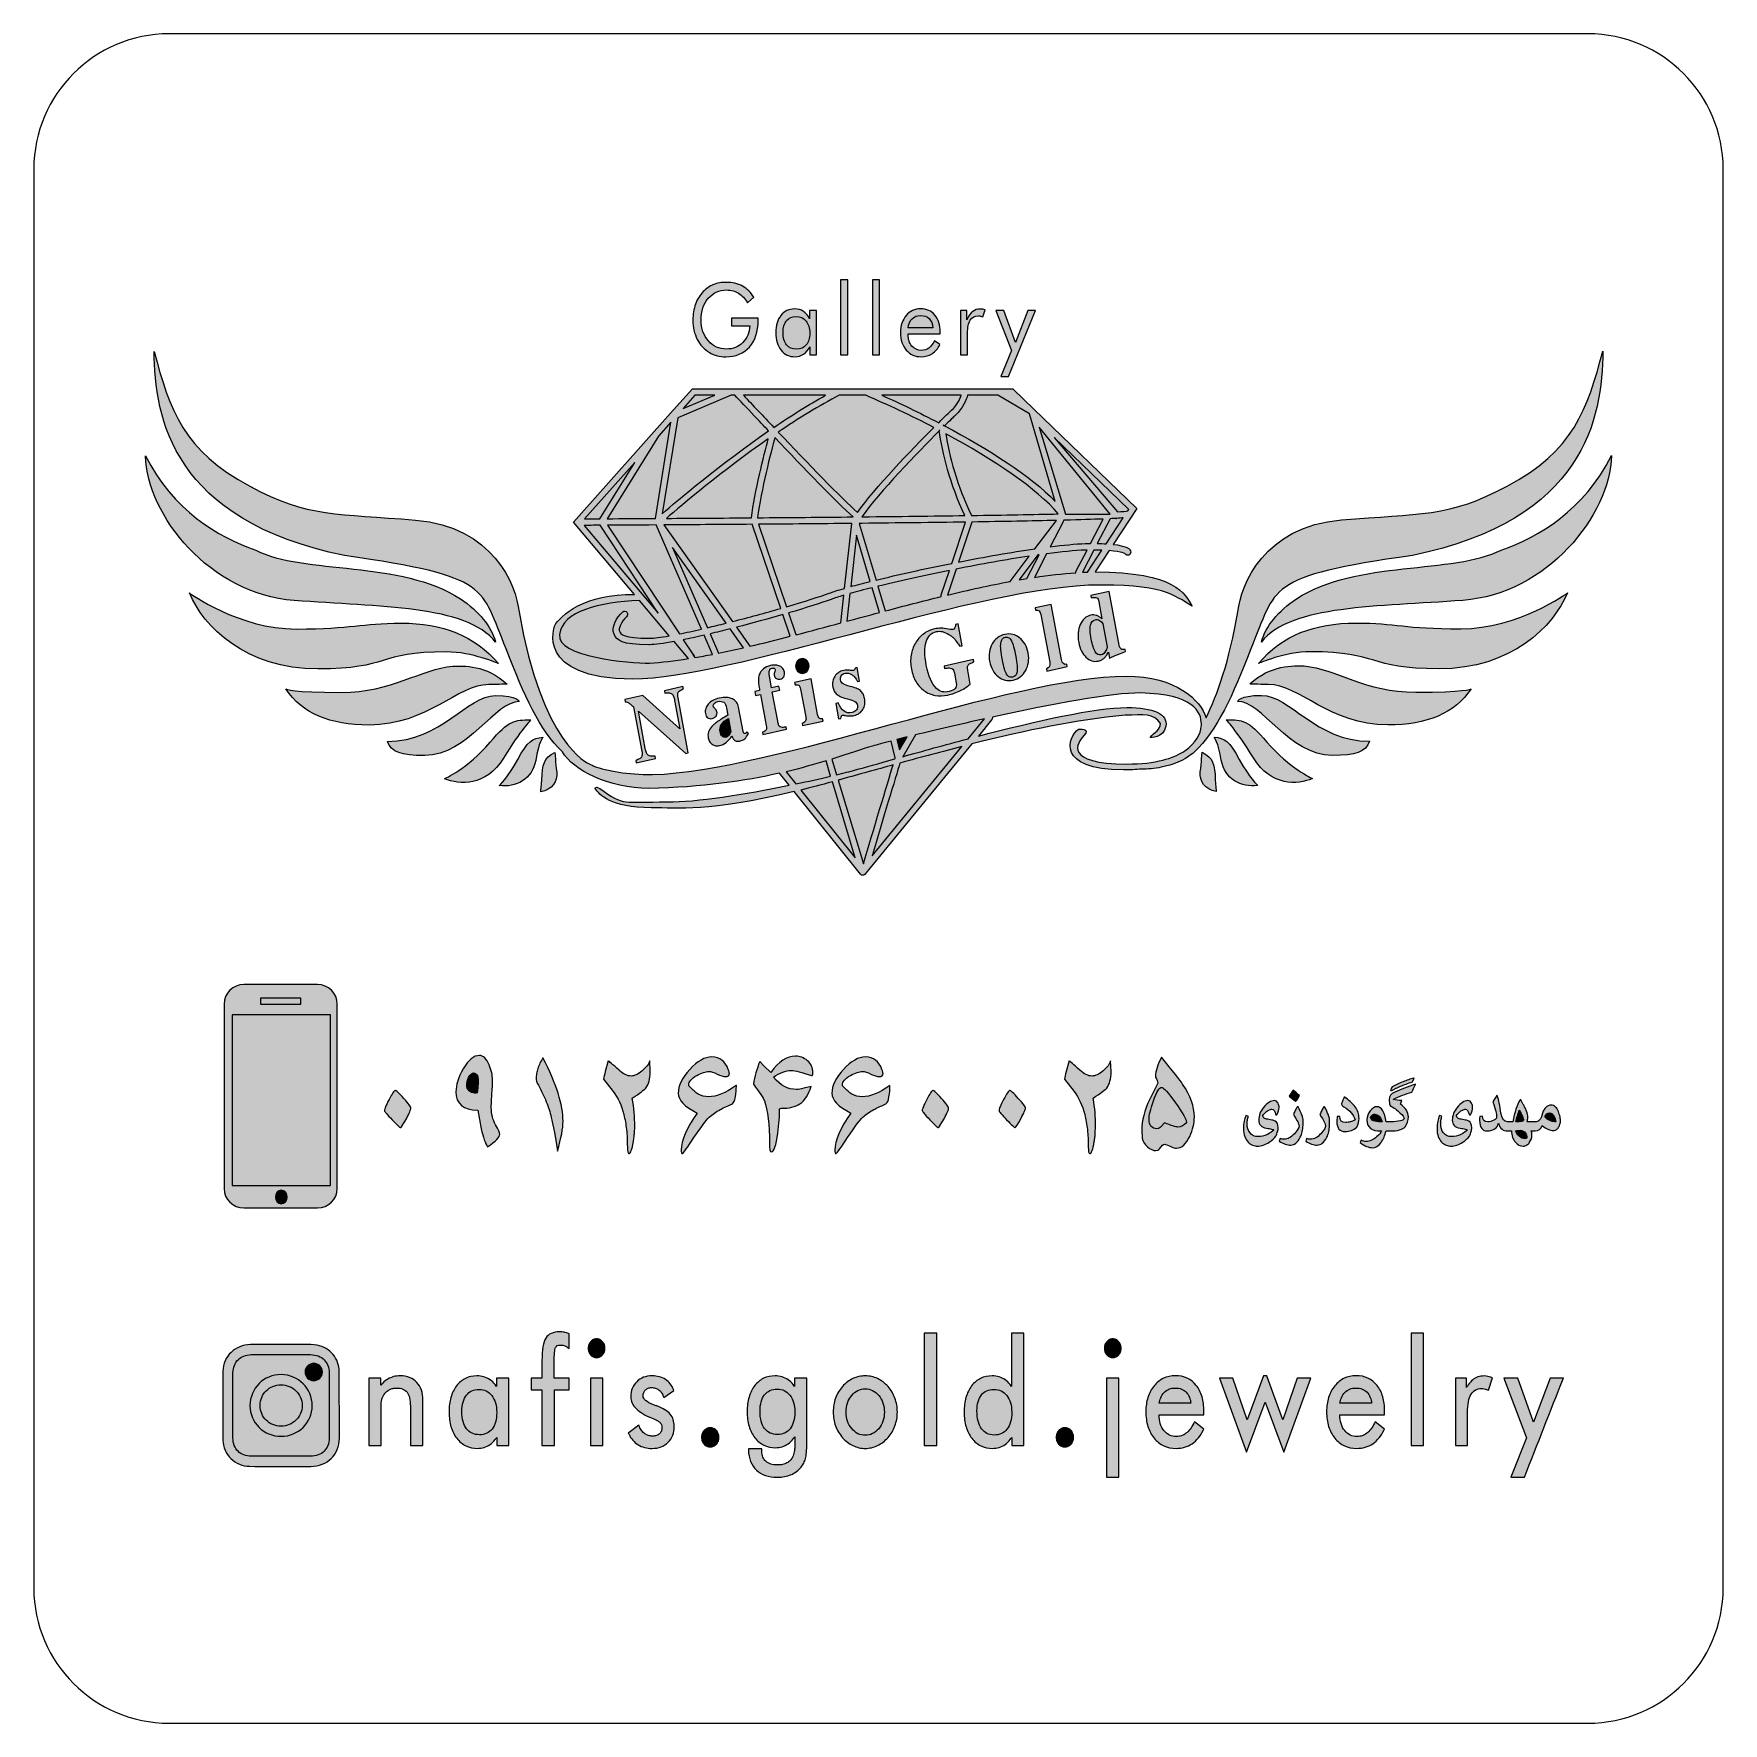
# Model space of a CAD drawing. Header units: millimetres. Extents: x -87.7 to -37.9, y -26.6 to 23.2.
import ezdxf

# ---------------------------------------------------------------- set-up
doc = ezdxf.new("R2010")
doc.units = ezdxf.units.MM
doc.header["$MEASUREMENT"] = 0
doc.layers.add('Layer 1', color=7, linetype='Continuous')

msp = doc.modelspace()

# ---------------------------------------------------------------- hatches: boundary and pattern name
at = {"layer": 'Layer 1', "true_color": 0x373435}
h = msp.add_hatch(color=250, dxfattribs=at)
edge = h.paths.add_edge_path()
edge.add_spline(control_points=[(-63.868, 15.9413), (-63.868, 15.9413), (-63.6597, 15.9413), (-63.6597, 15.9413), (-63.6597, 15.9413), (-63.6597, 13.7277), (-63.6597, 13.7277), (-63.6597, 13.7277), (-63.868, 13.7277), (-63.868, 13.7277), (-63.868, 13.7277), (-63.868, 15.9413), (-63.868, 15.9413)], knot_values=[0, 0, 0, 0, 0.25, 0.25, 0.25, 0.5, 0.5, 0.5, 0.75, 0.75, 0.75, 1, 1, 1, 1], degree=3, periodic=1)
h = msp.add_hatch(color=250, dxfattribs=at)
edge = h.paths.add_edge_path()
edge.add_spline(control_points=[(-62.9277, 15.9413), (-62.9277, 15.9413), (-62.7193, 15.9413), (-62.7193, 15.9413), (-62.7193, 15.9413), (-62.7193, 13.7277), (-62.7193, 13.7277), (-62.7193, 13.7277), (-62.9277, 13.7277), (-62.9277, 13.7277), (-62.9277, 13.7277), (-62.9277, 15.9413), (-62.9277, 15.9413)], knot_values=[0, 0, 0, 0, 0.25, 0.25, 0.25, 0.5, 0.5, 0.5, 0.75, 0.75, 0.75, 1, 1, 1, 1], degree=3, periodic=1)
h = msp.add_hatch(color=250, dxfattribs=at)
edge = h.paths.add_edge_path()
edge.add_spline(control_points=[(-67.0861, 14.8075), (-67.0861, 14.8075), (-66.2991, 14.8075), (-66.2991, 14.8075), (-66.2991, 14.8075), (-66.2991, 14.7376), (-66.2991, 14.7376), (-66.2991, 14.408), (-66.3841, 14.1479), (-66.5545, 13.9575), (-66.7249, 13.7671), (-66.9572, 13.6718), (-67.2516, 13.6718), (-67.3413, 13.6718), (-67.4266, 13.6824), (-67.5078, 13.7034), (-67.589, 13.7241), (-67.6638, 13.7547), (-67.7327, 13.7948), (-67.889, 13.889), (-68.0095, 14.0193), (-68.0949, 14.1852), (-68.1799, 14.3514), (-68.2224, 14.54), (-68.2224, 14.7516), (-68.2224, 14.9258), (-68.1971, 15.0829), (-68.1462, 15.2234), (-68.0952, 15.364), (-68.0186, 15.4876), (-67.9165, 15.5941), (-67.8303, 15.6838), (-67.7302, 15.7512), (-67.6167, 15.7969), (-67.5025, 15.8429), (-67.3767, 15.8654), (-67.2386, 15.8654), (-67.0556, 15.8654), (-66.8964, 15.8289), (-66.7618, 15.7562), (-66.6269, 15.6834), (-66.5152, 15.5738), (-66.4266, 15.4269), (-66.4266, 15.4269), (-66.6171, 15.26), (-66.6171, 15.26), (-66.6856, 15.3864), (-66.7714, 15.4817), (-66.8735, 15.5449), (-66.9761, 15.6082), (-67.0953, 15.6398), (-67.2309, 15.6398), (-67.4522, 15.6398), (-67.6322, 15.558), (-67.7702, 15.3942), (-67.9083, 15.2305), (-67.9775, 15.0161), (-67.9775, 14.7516), (-67.9775, 14.5021), (-67.9073, 14.2976), (-67.7671, 14.1374), (-67.6269, 13.9775), (-67.448, 13.8974), (-67.2309, 13.8974), (-67.0398, 13.8974), (-66.8802, 13.9614), (-66.7534, 14.0882), (-66.6258, 14.2154), (-66.5552, 14.3805), (-66.5415, 14.5843), (-66.5415, 14.5843), (-67.0861, 14.5843), (-67.0861, 14.5843), (-67.0861, 14.5843), (-67.0861, 14.8075), (-67.0861, 14.8075)], knot_values=[0, 0, 0, 0, 0.04, 0.04, 0.04, 0.08, 0.08, 0.08, 0.12, 0.12, 0.12, 0.16, 0.16, 0.16, 0.2, 0.2, 0.2, 0.24, 0.24, 0.24, 0.28, 0.28, 0.28, 0.32, 0.32, 0.32, 0.36, 0.36, 0.36, 0.4, 0.4, 0.4, 0.44, 0.44, 0.44, 0.48, 0.48, 0.48, 0.52, 0.52, 0.52, 0.56, 0.56, 0.56, 0.6, 0.6, 0.6, 0.64, 0.64, 0.64, 0.68, 0.68, 0.68, 0.72, 0.72, 0.72, 0.76, 0.76, 0.76, 0.8, 0.8, 0.8, 0.84, 0.84, 0.84, 0.88, 0.88, 0.88, 0.92, 0.92, 0.92, 0.96, 0.96, 0.96, 1, 1, 1, 1], degree=3, periodic=1)
h = msp.add_hatch(color=250, dxfattribs=at)
edge = h.paths.add_edge_path()
edge.add_spline(control_points=[(-64.5799, 15.0345), (-64.5799, 15.0345), (-64.5799, 13.7277), (-64.5799, 13.7277), (-64.5799, 13.7277), (-64.778, 13.7277), (-64.778, 13.7277), (-64.778, 13.7277), (-64.778, 13.9645), (-64.778, 13.9645), (-64.8258, 13.8692), (-64.8866, 13.7969), (-64.961, 13.747), (-65.0352, 13.6971), (-65.1185, 13.6718), (-65.2105, 13.6718), (-65.3816, 13.6718), (-65.5194, 13.7365), (-65.6245, 13.8655), (-65.7291, 13.9943), (-65.7815, 14.1652), (-65.7815, 14.3774), (-65.7815, 14.5924), (-65.7305, 14.7638), (-65.6286, 14.891), (-65.5272, 15.0179), (-65.3911, 15.0815), (-65.2211, 15.0815), (-65.121, 15.0815), (-65.0345, 15.0569), (-64.961, 15.0081), (-64.8876, 14.9589), (-64.8283, 14.8858), (-64.7832, 14.7888), (-64.7832, 14.7888), (-64.7832, 15.0345), (-64.7832, 15.0345), (-64.7832, 15.0345), (-64.5799, 15.0345), (-64.5799, 15.0345)], knot_values=[0, 0, 0, 0, 0.0769231, 0.0769231, 0.0769231, 0.1538462, 0.1538462, 0.1538462, 0.2307692, 0.2307692, 0.2307692, 0.3076923, 0.3076923, 0.3076923, 0.3846154, 0.3846154, 0.3846154, 0.4615385, 0.4615385, 0.4615385, 0.5384615, 0.5384615, 0.5384615, 0.6153846, 0.6153846, 0.6153846, 0.6923077, 0.6923077, 0.6923077, 0.7692308, 0.7692308, 0.7692308, 0.8461538, 0.8461538, 0.8461538, 0.9230769, 0.9230769, 0.9230769, 1, 1, 1, 1], degree=3, periodic=1)
h = msp.add_hatch(color=250, dxfattribs=at)
edge = h.paths.add_edge_path()
edge.add_spline(control_points=[(-60.9337, 14.3475), (-60.9337, 14.3475), (-61.8785, 14.3475), (-61.8785, 14.3475), (-61.8785, 14.3475), (-61.8785, 14.3275), (-61.8785, 14.3275), (-61.8785, 14.1877), (-61.842, 14.0745), (-61.7689, 13.9884), (-61.6961, 13.902), (-61.6009, 13.8591), (-61.484, 13.8591), (-61.4038, 13.8591), (-61.3318, 13.8826), (-61.2672, 13.9297), (-61.2032, 13.9768), (-61.1462, 14.0481), (-61.0967, 14.1433), (-61.0967, 14.1433), (-60.9418, 14.0288), (-60.9418, 14.0288), (-61.0015, 13.9108), (-61.0777, 13.8218), (-61.1708, 13.7618), (-61.264, 13.702), (-61.3715, 13.6718), (-61.4941, 13.6718), (-61.6754, 13.6718), (-61.8223, 13.7376), (-61.9348, 13.8689), (-62.0465, 14.0003), (-62.1027, 14.1728), (-62.1027, 14.3862), (-62.1027, 14.5906), (-62.0472, 14.7583), (-61.9362, 14.8886), (-61.8247, 15.0189), (-61.6818, 15.0843), (-61.5071, 15.0843), (-61.3307, 15.0843), (-61.1913, 15.0225), (-61.0883, 14.8988), (-60.9854, 14.7748), (-60.9337, 14.6058), (-60.9337, 14.3917), (-60.9337, 14.3917), (-60.9337, 14.3475), (-60.9337, 14.3475)], knot_values=[0, 0, 0, 0, 0.0625, 0.0625, 0.0625, 0.125, 0.125, 0.125, 0.1875, 0.1875, 0.1875, 0.25, 0.25, 0.25, 0.3125, 0.3125, 0.3125, 0.375, 0.375, 0.375, 0.4375, 0.4375, 0.4375, 0.5, 0.5, 0.5, 0.5625, 0.5625, 0.5625, 0.625, 0.625, 0.625, 0.6875, 0.6875, 0.6875, 0.75, 0.75, 0.75, 0.8125, 0.8125, 0.8125, 0.875, 0.875, 0.875, 0.9375, 0.9375, 0.9375, 1, 1, 1, 1], degree=3, periodic=1)
h = msp.add_hatch(color=250, dxfattribs=at)
edge = h.paths.add_edge_path()
edge.add_spline(control_points=[(-60.33, 13.7277), (-60.33, 13.7277), (-60.33, 15.0345), (-60.33, 15.0345), (-60.33, 15.0345), (-60.1492, 15.0345), (-60.1492, 15.0345), (-60.1492, 15.0345), (-60.1492, 14.7632), (-60.1492, 14.7632), (-60.0943, 14.8763), (-60.036, 14.9571), (-59.9745, 15.006), (-59.9126, 15.0545), (-59.8374, 15.0787), (-59.7489, 15.0787), (-59.7247, 15.0787), (-59.7008, 15.0766), (-59.6786, 15.0724), (-59.6558, 15.0678), (-59.6333, 15.0615), (-59.6108, 15.0527), (-59.6108, 15.0527), (-59.6786, 14.8517), (-59.6786, 14.8517), (-59.7018, 14.8602), (-59.7243, 14.8664), (-59.7447, 14.8707), (-59.7658, 14.8752), (-59.7858, 14.877), (-59.8047, 14.877), (-59.9126, 14.877), (-59.9931, 14.8345), (-60.0472, 14.7495), (-60.1009, 14.6644), (-60.128, 14.5359), (-60.128, 14.3644), (-60.128, 14.3644), (-60.128, 13.7277), (-60.128, 13.7277), (-60.128, 13.7277), (-60.33, 13.7277), (-60.33, 13.7277)], knot_values=[0, 0, 0, 0, 0.0714286, 0.0714286, 0.0714286, 0.1428571, 0.1428571, 0.1428571, 0.2142857, 0.2142857, 0.2142857, 0.2857143, 0.2857143, 0.2857143, 0.3571429, 0.3571429, 0.3571429, 0.4285714, 0.4285714, 0.4285714, 0.5, 0.5, 0.5, 0.5714286, 0.5714286, 0.5714286, 0.6428571, 0.6428571, 0.6428571, 0.7142857, 0.7142857, 0.7142857, 0.7857143, 0.7857143, 0.7857143, 0.8571429, 0.8571429, 0.8571429, 0.9285714, 0.9285714, 0.9285714, 1, 1, 1, 1], degree=3, periodic=1)
h = msp.add_hatch(color=250, dxfattribs=at)
edge = h.paths.add_edge_path()
edge.add_spline(control_points=[(-59.1502, 13.0907), (-59.1502, 13.0907), (-58.8269, 13.8563), (-58.8269, 13.8563), (-58.8269, 13.8563), (-59.2949, 15.0345), (-59.2949, 15.0345), (-59.2949, 15.0345), (-59.0591, 15.0345), (-59.0591, 15.0345), (-59.0591, 15.0345), (-58.7123, 14.0959), (-58.7123, 14.0959), (-58.7123, 14.0959), (-58.3448, 15.0345), (-58.3448, 15.0345), (-58.3448, 15.0345), (-58.1207, 15.0345), (-58.1207, 15.0345), (-58.1207, 15.0345), (-58.9211, 13.0907), (-58.9211, 13.0907), (-58.9211, 13.0907), (-59.1502, 13.0907), (-59.1502, 13.0907)], knot_values=[0, 0, 0, 0, 0.125, 0.125, 0.125, 0.25, 0.25, 0.25, 0.375, 0.375, 0.375, 0.5, 0.5, 0.5, 0.625, 0.625, 0.625, 0.75, 0.75, 0.75, 0.875, 0.875, 0.875, 1, 1, 1, 1], degree=3, periodic=1)
h = msp.add_hatch(color=250, dxfattribs=at)
edge = h.paths.add_edge_path()
edge.add_spline(control_points=[(-64.778, 14.3689), (-64.778, 14.5165), (-64.8145, 14.6353), (-64.888, 14.7252), (-64.9614, 14.8151), (-65.0573, 14.8602), (-65.1754, 14.8602), (-65.2981, 14.8602), (-65.3936, 14.8186), (-65.4621, 14.7358), (-65.5306, 14.6532), (-65.5651, 14.5373), (-65.5651, 14.389), (-65.5651, 14.2309), (-65.5306, 14.1089), (-65.4614, 14.0232), (-65.3922, 13.9375), (-65.2945, 13.8945), (-65.1673, 13.8945), (-65.0458, 13.8945), (-64.9506, 13.9364), (-64.8816, 14.0196), (-64.8124, 14.1029), (-64.778, 14.2192), (-64.778, 14.3689)], knot_values=[0, 0, 0, 0, 0.125, 0.125, 0.125, 0.25, 0.25, 0.25, 0.375, 0.375, 0.375, 0.5, 0.5, 0.5, 0.625, 0.625, 0.625, 0.75, 0.75, 0.75, 0.875, 0.875, 0.875, 1, 1, 1, 1], degree=3, periodic=1)
h = msp.add_hatch(color=250, dxfattribs=at)
edge = h.paths.add_edge_path()
edge.add_spline(control_points=[(-61.1526, 14.5288), (-61.1596, 14.644), (-61.1945, 14.7326), (-61.2577, 14.7951), (-61.3205, 14.8574), (-61.407, 14.8886), (-61.5163, 14.8886), (-61.6154, 14.8886), (-61.6979, 14.8559), (-61.7637, 14.7909), (-61.83, 14.7256), (-61.8679, 14.6381), (-61.8785, 14.5288), (-61.8785, 14.5288), (-61.1526, 14.5288), (-61.1526, 14.5288)], knot_values=[0, 0, 0, 0, 0.2, 0.2, 0.2, 0.4, 0.4, 0.4, 0.6, 0.6, 0.6, 0.8, 0.8, 0.8, 1, 1, 1, 1], degree=3, periodic=1)
h = msp.add_hatch(color=250, dxfattribs=at)
edge = h.paths.add_edge_path()
edge.add_spline(control_points=[(-44.2218, 9.8606), (-45.9264, 8.9268), (-46.8245, 9.0561), (-49.1062, 8.862), (-51.3879, 8.6681), (-52.0763, 6.9545), (-52.1547, 6.1569), (-52.414, 4.6938), (-52.76, 3.7016), (-53.0974, 3.0305), (-53.2485, 3.5413), (-53.9751, 4.2581), (-55.4498, 4.2581), (-58.7713, 4.2581), (-65.9163, 1.4422), (-69.4107, 1.3562), (-70.1678, 1.3562), (-70.7335, 1.4585), (-71.1439, 1.605), (-71.1439, 1.605), (-71.1443, 1.605), (-71.1443, 1.605), (-71.1788, 1.6239), (-71.2145, 1.6405), (-71.2434, 1.6535), (-71.352, 1.7016), (-72.6597, 2.2614), (-73.3484, 6.153), (-73.4271, 6.9506), (-74.1155, 8.6639), (-76.3965, 8.8579), (-78.6782, 9.0522), (-79.5767, 8.9225), (-81.2812, 9.8569), (-83.2351, 10.8772), (-83.6547, 12.12), (-84.1006, 13.8301), (-84.1006, 11.8688), (-83.5497, 8.8509), (-78.4952, 7.8105), (-74.1284, 7.1924), (-74.489, 6.8825), (-73.7286, 5.0571), (-73.1956, 3.6885), (-72.7469, 2.6654), (-72.0709, 2.027), (-71.7525, 1.482), (-70.7103, 0.9588), (-69.5202, 0.944), (-67.9388, 0.9816), (-66.6773, 1.1699), (-65.6721, 1.3945), (-65.6721, 1.3945), (-65.3861, 1.0386), (-65.3861, 1.0386), (-66.6865, 0.7729), (-68.1317, 0.5439), (-68.9721, 0.5491), (-70.2961, 0.5579), (-70.2332, 0.4117), (-70.9697, 0.944), (-71.0153, 0.9771), (-71.1183, 1.0129), (-71.1029, 0.944), (-70.9851, 0.7638), (-70.6485, 0.3773), (-69.4574, 0.3773), (-68.6225, 0.3773), (-67.7996, 0.2378), (-65.2367, 0.8527), (-65.2367, 0.8527), (-63.2842, -1.5784), (-63.2842, -1.5784), (-63.2842, -1.5784), (-63.2821, -1.5809), (-63.2821, -1.5809), (-63.273, -1.5921), (-63.262, -1.6005), (-63.2501, -1.6058), (-63.248, -1.6072), (-63.2455, -1.6079), (-63.2431, -1.6086), (-63.2378, -1.6111), (-63.2315, -1.6125), (-63.2255, -1.6129), (-63.2224, -1.6132), (-63.2192, -1.6136), (-63.2164, -1.6136), (-63.2132, -1.6136), (-63.2101, -1.6132), (-63.2073, -1.6129), (-63.2052, -1.6129), (-63.2034, -1.6125), (-63.2016, -1.6122), (-63.1988, -1.6118), (-63.1967, -1.6111), (-63.1939, -1.6104), (-63.1907, -1.6093), (-63.1875, -1.6083), (-63.1848, -1.6072), (-63.1806, -1.6055), (-63.1763, -1.6033), (-63.1725, -1.6005), (-63.1696, -1.5991), (-63.1675, -1.5973), (-63.1651, -1.5953), (-63.1623, -1.5932), (-63.1602, -1.5911), (-63.1577, -1.589), (-63.1553, -1.5865), (-63.1532, -1.584), (-63.151, -1.5812), (-63.15, -1.5805), (-63.1493, -1.5794), (-63.1486, -1.5784), (-63.1486, -1.5784), (-63.0822, -1.4976), (-63.0822, -1.4976), (-63.0818, -1.4972), (-63.0815, -1.4968), (-63.0811, -1.4968), (-63.0811, -1.4968), (-59.9976, 2.2589), (-59.9976, 2.2589), (-58.344, 2.677), (-56.9712, 2.9535), (-55.4811, 3.1075), (-54.9329, 3.1075), (-54.6353, 3.1763), (-54.4393, 2.8587), (-54.4393, 2.6696), (-54.6114, 2.6183), (-54.7446, 2.4486), (-54.7446, 2.4486), (-54.3455, 2.4208), (-54.2825, 2.7814), (-54.2197, 3.1422), (-54.6353, 3.3309), (-55.434, 3.3309), (-56.3556, 3.3309), (-58.129, 2.9282), (-59.8067, 2.4911), (-59.8067, 2.4911), (-59.416, 2.9668), (-59.416, 2.9668), (-59.3971, 2.9904), (-59.3904, 3.0217), (-59.3957, 3.0502), (-57.6782, 3.4265), (-55.8405, 3.7736), (-55.0267, 3.7602), (-53.4681, 3.7346), (-53.2326, 3.1942), (-53.2326, 2.8414), (-53.2326, 2.8196), (-53.234, 2.7954), (-53.2365, 2.7701), (-53.2593, 2.5747), (-53.377, 2.289), (-53.7225, 2.0572), (-53.7411, 2.0445), (-53.7597, 2.0326), (-53.7794, 2.0206), (-53.7794, 2.0206), (-53.7797, 2.0206), (-53.7797, 2.0206), (-53.7801, 2.0203), (-53.7801, 2.0203), (-53.7801, 2.0199), (-53.9333, 1.9272), (-54.1265, 1.8442), (-54.3687, 1.7824), (-54.3687, 1.7824), (-54.3694, 1.7821), (-54.3694, 1.7821), (-54.6522, 1.7094), (-55.0021, 1.6655), (-55.434, 1.6655), (-57.299, 1.6655), (-56.9073, 2.2919), (-56.6954, 2.507), (-56.4842, 2.7213), (-56.8602, 2.6956), (-56.8602, 2.6956), (-57.1578, 2.4721), (-57.5496, 1.4935), (-55.5281, 1.4935), (-55.3367, 1.4935), (-55.1603, 1.501), (-54.9965, 1.5151), (-54.9965, 1.5151), (-54.9975, 1.5147), (-54.9975, 1.5147), (-54.8191, 1.5147), (-54.6185, 1.533), (-54.4175, 1.5726), (-54.0805, 1.6391), (-53.7429, 1.7649), (-53.5053, 1.9651), (-53.4987, 1.9704), (-53.4927, 1.9757), (-53.4863, 1.9813), (-53.4737, 1.9928), (-53.461, 2.0038), (-53.4488, 2.016), (-52.7632, 2.6531), (-52.3117, 3.6816), (-51.7745, 5.0614), (-51.0137, 6.886), (-51.3746, 7.1966), (-47.0078, 7.8144), (-41.9534, 8.8551), (-41.4028, 11.8726), (-41.4028, 13.834), (-41.8483, 12.1241), (-42.2683, 10.881), (-44.2218, 9.8606)], knot_values=[0, 0, 0, 0, 0.0138889, 0.0138889, 0.0138889, 0.0277778, 0.0277778, 0.0277778, 0.0416667, 0.0416667, 0.0416667, 0.0555556, 0.0555556, 0.0555556, 0.0694444, 0.0694444, 0.0694444, 0.0833333, 0.0833333, 0.0833333, 0.0972222, 0.0972222, 0.0972222, 0.1111111, 0.1111111, 0.1111111, 0.125, 0.125, 0.125, 0.1388889, 0.1388889, 0.1388889, 0.1527778, 0.1527778, 0.1527778, 0.1666667, 0.1666667, 0.1666667, 0.1805556, 0.1805556, 0.1805556, 0.1944444, 0.1944444, 0.1944444, 0.2083333, 0.2083333, 0.2083333, 0.2222222, 0.2222222, 0.2222222, 0.2361111, 0.2361111, 0.2361111, 0.25, 0.25, 0.25, 0.2638889, 0.2638889, 0.2638889, 0.2777778, 0.2777778, 0.2777778, 0.2916667, 0.2916667, 0.2916667, 0.3055556, 0.3055556, 0.3055556, 0.3194444, 0.3194444, 0.3194444, 0.3333333, 0.3333333, 0.3333333, 0.3472222, 0.3472222, 0.3472222, 0.3611111, 0.3611111, 0.3611111, 0.375, 0.375, 0.375, 0.3888889, 0.3888889, 0.3888889, 0.4027778, 0.4027778, 0.4027778, 0.4166667, 0.4166667, 0.4166667, 0.4305556, 0.4305556, 0.4305556, 0.4444444, 0.4444444, 0.4444444, 0.4583333, 0.4583333, 0.4583333, 0.4722222, 0.4722222, 0.4722222, 0.4861111, 0.4861111, 0.4861111, 0.5, 0.5, 0.5, 0.5138889, 0.5138889, 0.5138889, 0.5277778, 0.5277778, 0.5277778, 0.5416667, 0.5416667, 0.5416667, 0.5555556, 0.5555556, 0.5555556, 0.5694444, 0.5694444, 0.5694444, 0.5833333, 0.5833333, 0.5833333, 0.5972222, 0.5972222, 0.5972222, 0.6111111, 0.6111111, 0.6111111, 0.625, 0.625, 0.625, 0.6388889, 0.6388889, 0.6388889, 0.6527778, 0.6527778, 0.6527778, 0.6666667, 0.6666667, 0.6666667, 0.6805556, 0.6805556, 0.6805556, 0.6944444, 0.6944444, 0.6944444, 0.7083333, 0.7083333, 0.7083333, 0.7222222, 0.7222222, 0.7222222, 0.7361111, 0.7361111, 0.7361111, 0.75, 0.75, 0.75, 0.7638889, 0.7638889, 0.7638889, 0.7777778, 0.7777778, 0.7777778, 0.7916667, 0.7916667, 0.7916667, 0.8055556, 0.8055556, 0.8055556, 0.8194444, 0.8194444, 0.8194444, 0.8333333, 0.8333333, 0.8333333, 0.8472222, 0.8472222, 0.8472222, 0.8611111, 0.8611111, 0.8611111, 0.875, 0.875, 0.875, 0.8888889, 0.8888889, 0.8888889, 0.9027778, 0.9027778, 0.9027778, 0.9166667, 0.9166667, 0.9166667, 0.9305556, 0.9305556, 0.9305556, 0.9444444, 0.9444444, 0.9444444, 0.9583333, 0.9583333, 0.9583333, 0.9722222, 0.9722222, 0.9722222, 0.9861111, 0.9861111, 0.9861111, 1, 1, 1, 1], degree=3, periodic=1)
h = msp.add_hatch(color=250, dxfattribs=at)
edge = h.paths.add_edge_path()
edge.add_spline(control_points=[(-56.3684, 7.3311), (-56.3684, 7.3311), (-55.9555, 7.9587), (-55.9555, 7.9587), (-55.5634, 7.9277), (-55.4801, 7.8642), (-55.4651, 7.8473), (-55.4306, 7.8097), (-55.3751, 7.8097), (-55.3407, 7.8473), (-55.3062, 7.8853), (-55.3062, 7.946), (-55.3407, 7.9836), (-55.3712, 8.0177), (-55.4443, 8.0978), (-55.8361, 8.1403), (-55.8361, 8.1403), (-55.1386, 9.2008), (-55.1386, 9.2008), (-55.1386, 9.2008), (-58.1737, 12.1279), (-58.1737, 12.1279), (-58.1737, 12.1279), (-58.7711, 12.7042), (-58.7711, 12.7042), (-58.7711, 12.7042), (-58.7957, 12.7284), (-58.7957, 12.7284), (-58.7957, 12.7284), (-68.2358, 12.7284), (-68.2358, 12.7284), (-68.2358, 12.7284), (-68.7923, 12.1048), (-68.7923, 12.1048), (-68.7955, 12.1019), (-68.7983, 12.0989), (-68.8012, 12.0953), (-68.8012, 12.0953), (-71.7463, 8.7988), (-71.7463, 8.7988), (-71.7463, 8.7988), (-69.947, 6.6621), (-69.947, 6.6621), (-71.3935, 6.712), (-72.1524, 6.0174), (-72.2934, 5.752), (-72.2934, 5.752), (-72.9203, 4.1724), (-69.9905, 4.1724), (-67.0605, 4.1724), (-60.3493, 6.7352), (-56.5624, 6.9369), (-54.3533, 6.9886), (-54.0553, 6.6453), (-53.5068, 6.3189), (-53.7244, 6.6927), (-53.9725, 7.3198), (-56.3684, 7.3311)], knot_values=[0, 0, 0, 0, 0.0526316, 0.0526316, 0.0526316, 0.1052632, 0.1052632, 0.1052632, 0.1578947, 0.1578947, 0.1578947, 0.2105263, 0.2105263, 0.2105263, 0.2631579, 0.2631579, 0.2631579, 0.3157895, 0.3157895, 0.3157895, 0.3684211, 0.3684211, 0.3684211, 0.4210526, 0.4210526, 0.4210526, 0.4736842, 0.4736842, 0.4736842, 0.5263158, 0.5263158, 0.5263158, 0.5789474, 0.5789474, 0.5789474, 0.6315789, 0.6315789, 0.6315789, 0.6842105, 0.6842105, 0.6842105, 0.7368421, 0.7368421, 0.7368421, 0.7894737, 0.7894737, 0.7894737, 0.8421053, 0.8421053, 0.8421053, 0.8947368, 0.8947368, 0.8947368, 0.9473684, 0.9473684, 0.9473684, 1, 1, 1, 1], degree=3, periodic=1)
h = msp.add_hatch(color=250, dxfattribs=at)
edge = h.paths.add_edge_path()
edge.add_spline(control_points=[(-68.6708, 11.8687), (-68.6708, 11.8687), (-67.0907, 12.5359), (-67.0907, 12.5359), (-67.0907, 12.5359), (-66.986, 12.5359), (-66.986, 12.5359), (-66.8381, 12.3806), (-66.6413, 12.1723), (-66.414, 11.9322), (-66.2804, 11.791), (-66.1385, 11.6403), (-65.9913, 11.4843), (-67.4143, 10.5047), (-68.6704, 9.4411), (-69.1265, 9.0447), (-69.1265, 9.0447), (-68.6708, 11.8687), (-68.6708, 11.8687)], knot_values=[0, 0, 0, 0, 0.1666667, 0.1666667, 0.1666667, 0.3333333, 0.3333333, 0.3333333, 0.5, 0.5, 0.5, 0.6666667, 0.6666667, 0.6666667, 0.8333333, 0.8333333, 0.8333333, 1, 1, 1, 1], degree=3, periodic=1)
h = msp.add_hatch(color=250, dxfattribs=at)
edge = h.paths.add_edge_path()
edge.add_spline(control_points=[(-68.162, 12.5359), (-68.162, 12.5359), (-67.5801, 12.5359), (-67.5801, 12.5359), (-67.5801, 12.5359), (-68.5138, 12.1421), (-68.5138, 12.1421), (-68.5138, 12.1421), (-68.162, 12.5359), (-68.162, 12.5359)], knot_values=[0, 0, 0, 0, 0.3333333, 0.3333333, 0.3333333, 0.6666667, 0.6666667, 0.6666667, 1, 1, 1, 1], degree=3, periodic=1)
h = msp.add_hatch(color=250, dxfattribs=at)
edge = h.paths.add_edge_path()
edge.add_spline(control_points=[(-64.3089, 12.5359), (-64.8181, 12.2552), (-65.3367, 11.9294), (-65.8374, 11.5897), (-65.9987, 11.7601), (-66.1522, 11.9225), (-66.2924, 12.0707), (-66.4572, 12.2454), (-66.6061, 12.4034), (-66.7323, 12.5359), (-66.7323, 12.5359), (-64.3089, 12.5359), (-64.3089, 12.5359)], knot_values=[0, 0, 0, 0, 0.25, 0.25, 0.25, 0.5, 0.5, 0.5, 0.75, 0.75, 0.75, 1, 1, 1, 1], degree=3, periodic=1)
h = msp.add_hatch(color=250, dxfattribs=at)
edge = h.paths.add_edge_path()
edge.add_spline(control_points=[(-63.1287, 12.5359), (-62.4737, 12.2562), (-61.7865, 11.9326), (-61.1196, 11.5855), (-61.7837, 10.9218), (-62.8662, 9.7942), (-63.3697, 9.0834), (-63.8419, 9.498), (-64.8591, 10.5584), (-65.707, 11.4519), (-65.1157, 11.8514), (-64.5001, 12.2302), (-63.907, 12.5359), (-63.907, 12.5359), (-63.1287, 12.5359), (-63.1287, 12.5359)], knot_values=[0, 0, 0, 0, 0.2, 0.2, 0.2, 0.4, 0.4, 0.4, 0.6, 0.6, 0.6, 0.8, 0.8, 0.8, 1, 1, 1, 1], degree=3, periodic=1)
h = msp.add_hatch(color=250, dxfattribs=at)
edge = h.paths.add_edge_path()
edge.add_spline(control_points=[(-60.3111, 12.5359), (-60.3529, 12.4197), (-60.4393, 12.2383), (-60.5981, 12.0936), (-60.66, 12.0373), (-60.796, 11.9069), (-60.9776, 11.7267), (-61.5423, 12.0216), (-62.1133, 12.2953), (-62.6533, 12.5359), (-62.6533, 12.5359), (-60.3111, 12.5359), (-60.3111, 12.5359)], knot_values=[0, 0, 0, 0, 0.25, 0.25, 0.25, 0.5, 0.5, 0.5, 0.75, 0.75, 0.75, 1, 1, 1, 1], degree=3, periodic=1)
h = msp.add_hatch(color=250, dxfattribs=at)
edge = h.paths.add_edge_path()
edge.add_spline(control_points=[(-59.2327, 12.5359), (-59.2327, 12.5359), (-58.3016, 11.9871), (-58.3016, 11.9871), (-58.3016, 11.9871), (-58.2542, 11.8261), (-58.2542, 11.8261), (-58.2539, 11.8234), (-58.2528, 11.8213), (-58.2518, 11.8184), (-58.2518, 11.8184), (-57.5391, 9.4088), (-57.5391, 9.4088), (-58.2647, 10.1551), (-59.5075, 10.9481), (-60.8061, 11.6368), (-60.8083, 11.6343), (-60.8104, 11.6325), (-60.8125, 11.6301), (-60.8219, 11.6428), (-60.8339, 11.6522), (-60.8469, 11.6585), (-60.8336, 11.6511), (-60.8199, 11.6442), (-60.8061, 11.6368), (-60.654, 11.7868), (-60.5402, 11.8954), (-60.4857, 11.9453), (-60.2615, 12.1504), (-60.161, 12.4098), (-60.1239, 12.5359), (-60.1239, 12.5359), (-59.2327, 12.5359), (-59.2327, 12.5359)], knot_values=[0, 0, 0, 0, 0.0909091, 0.0909091, 0.0909091, 0.1818182, 0.1818182, 0.1818182, 0.2727273, 0.2727273, 0.2727273, 0.3636364, 0.3636364, 0.3636364, 0.4545455, 0.4545455, 0.4545455, 0.5454545, 0.5454545, 0.5454545, 0.6363636, 0.6363636, 0.6363636, 0.7272727, 0.7272727, 0.7272727, 0.8181818, 0.8181818, 0.8181818, 0.9090909, 0.9090909, 0.9090909, 1, 1, 1, 1], degree=3, periodic=1)
h = msp.add_hatch(color=250, dxfattribs=at)
edge = h.paths.add_edge_path()
edge.add_spline(control_points=[(-68.87, 11.7433), (-68.87, 11.7433), (-69.3275, 8.9053), (-69.3275, 8.9053), (-69.8362, 8.9024), (-70.3131, 8.9), (-70.7477, 8.8975), (-70.7477, 8.8975), (-69.2389, 11.33), (-69.2389, 11.33), (-69.2389, 11.33), (-68.87, 11.7433), (-68.87, 11.7433)], knot_values=[0, 0, 0, 0, 0.25, 0.25, 0.25, 0.5, 0.5, 0.5, 0.75, 0.75, 0.75, 1, 1, 1, 1], degree=3, periodic=1)
h = msp.add_hatch(color=250, dxfattribs=at)
edge = h.paths.add_edge_path()
edge.add_spline(control_points=[(-60.9611, 11.5025), (-60.9572, 11.5008), (-60.9527, 11.4987), (-60.9484, 11.4959), (-60.9516, 11.4927), (-60.9555, 11.4892), (-60.9587, 11.4853), (-60.8782, 10.8743), (-60.6386, 9.8982), (-60.2074, 8.9902), (-61.1501, 8.9769), (-62.1712, 8.9653), (-63.2123, 8.9541), (-63.2123, 8.9541), (-63.2386, 8.9541), (-63.2386, 8.9541), (-63.2359, 8.9583), (-63.2331, 8.9628), (-63.2296, 8.9674), (-62.7214, 9.6842), (-61.6122, 10.8349), (-60.9587, 11.4853), (-60.9594, 11.4913), (-60.9604, 11.497), (-60.9611, 11.5025)], knot_values=[0, 0, 0, 0, 0.125, 0.125, 0.125, 0.25, 0.25, 0.25, 0.375, 0.375, 0.375, 0.5, 0.5, 0.5, 0.625, 0.625, 0.625, 0.75, 0.75, 0.75, 0.875, 0.875, 0.875, 1, 1, 1, 1], degree=3, periodic=1)
h = msp.add_hatch(color=250, dxfattribs=at)
edge = h.paths.add_edge_path()
edge.add_spline(control_points=[(-60.9485, 11.4958), (-60.9517, 11.4926), (-60.9555, 11.4891), (-60.9587, 11.4852), (-60.9594, 11.4912), (-60.9605, 11.4969), (-60.9612, 11.5027), (-60.957, 11.5007), (-60.9527, 11.4986), (-60.9485, 11.4958)], knot_values=[0, 0, 0, 0, 0.3333333, 0.3333333, 0.3333333, 0.6666667, 0.6666667, 0.6666667, 1, 1, 1, 1], degree=3, periodic=1)
h = msp.add_hatch(color=250, dxfattribs=at)
edge = h.paths.add_edge_path()
edge.add_spline(control_points=[(-60.9485, 11.4958), (-60.9517, 11.4926), (-60.9555, 11.4891), (-60.9587, 11.4852), (-60.9594, 11.4912), (-60.9605, 11.4969), (-60.9612, 11.5027), (-60.957, 11.5007), (-60.9527, 11.4986), (-60.9485, 11.4958)], knot_values=[0, 0, 0, 0, 0.3333333, 0.3333333, 0.3333333, 0.6666667, 0.6666667, 0.6666667, 1, 1, 1, 1], degree=3, periodic=1)
h = msp.add_hatch(color=250, dxfattribs=at)
edge = h.paths.add_edge_path()
edge.add_spline(control_points=[(-60.8061, 11.6368), (-60.8082, 11.6343), (-60.8103, 11.6326), (-60.8128, 11.6297), (-60.8219, 11.6428), (-60.8339, 11.6519), (-60.8468, 11.6586), (-60.8335, 11.6512), (-60.8199, 11.6442), (-60.8061, 11.6368)], knot_values=[0, 0, 0, 0, 0.3333333, 0.3333333, 0.3333333, 0.6666667, 0.6666667, 0.6666667, 1, 1, 1, 1], degree=3, periodic=1)
h = msp.add_hatch(color=250, dxfattribs=at)
edge = h.paths.add_edge_path()
edge.add_spline(control_points=[(-60.8061, 11.6368), (-60.8082, 11.6343), (-60.8103, 11.6326), (-60.8128, 11.6297), (-60.8219, 11.6428), (-60.8339, 11.6519), (-60.8468, 11.6586), (-60.8335, 11.6512), (-60.8199, 11.6442), (-60.8061, 11.6368)], knot_values=[0, 0, 0, 0, 0.3333333, 0.3333333, 0.3333333, 0.6666667, 0.6666667, 0.6666667, 1, 1, 1, 1], degree=3, periodic=1)
h = msp.add_hatch(color=250, dxfattribs=at)
edge = h.paths.add_edge_path()
edge.add_spline(control_points=[(-55.9197, 9.0318), (-55.9197, 9.0318), (-57.2362, 9.0318), (-57.2362, 9.0318), (-57.2362, 9.0318), (-58.0131, 11.5989), (-58.0131, 11.5989), (-58.0131, 11.5989), (-55.9197, 9.0318), (-55.9197, 9.0318)], knot_values=[0, 0, 0, 0, 0.3333333, 0.3333333, 0.3333333, 0.6666667, 0.6666667, 0.6666667, 1, 1, 1, 1], degree=3, periodic=1)
h = msp.add_hatch(color=250, dxfattribs=at)
edge = h.paths.add_edge_path()
edge.add_spline(control_points=[(-69.0018, 8.9074), (-68.5467, 9.3012), (-67.3577, 10.3072), (-66.0011, 11.25), (-66.129, 10.7707), (-66.4002, 9.7018), (-66.4952, 8.9246), (-67.3721, 8.9179), (-68.22, 8.9122), (-69.0018, 8.9074)], knot_values=[0, 0, 0, 0, 0.3333333, 0.3333333, 0.3333333, 0.6666667, 0.6666667, 0.6666667, 1, 1, 1, 1], degree=3, periodic=1)
h = msp.add_hatch(color=250, dxfattribs=at)
edge = h.paths.add_edge_path()
edge.add_spline(control_points=[(-65.8068, 11.29), (-64.9558, 10.3929), (-63.9867, 9.3831), (-63.4994, 8.9513), (-64.4407, 8.9421), (-65.3943, 8.9334), (-66.3177, 8.926), (-66.2148, 9.7351), (-65.9168, 10.8831), (-65.8068, 11.29)], knot_values=[0, 0, 0, 0, 0.3333333, 0.3333333, 0.3333333, 0.6666667, 0.6666667, 0.6666667, 1, 1, 1, 1], degree=3, periodic=1)
h = msp.add_hatch(color=250, dxfattribs=at)
edge = h.paths.add_edge_path()
edge.add_spline(control_points=[(-60.769, 11.4007), (-59.3512, 10.6371), (-58.0708, 9.7819), (-57.4538, 9.0394), (-58.1769, 9.0226), (-59.0497, 9.0072), (-60.0096, 8.9931), (-60.4312, 9.8501), (-60.674, 10.7811), (-60.769, 11.4007)], knot_values=[0, 0, 0, 0, 0.3333333, 0.3333333, 0.3333333, 0.6666667, 0.6666667, 0.6666667, 1, 1, 1, 1], degree=3, periodic=1)
h = msp.add_hatch(color=250, dxfattribs=at)
edge = h.paths.add_edge_path()
edge.add_spline(control_points=[(-55.3744, 9.1716), (-55.3744, 9.1716), (-55.4032, 9.1277), (-55.4032, 9.1277), (-55.4538, 9.1182), (-55.5578, 9.1087), (-55.7093, 9.0992), (-55.7093, 9.0992), (-57.5694, 11.2893), (-57.5694, 11.2893), (-57.5694, 11.2893), (-55.3744, 9.1716), (-55.3744, 9.1716)], knot_values=[0, 0, 0, 0, 0.25, 0.25, 0.25, 0.5, 0.5, 0.5, 0.75, 0.75, 0.75, 1, 1, 1, 1], degree=3, periodic=1)
h = msp.add_hatch(color=250, dxfattribs=at)
edge = h.paths.add_edge_path()
edge.add_spline(control_points=[(-75.0722, 6.5355), (-75.0722, 6.5355), (-75.0729, 6.5355), (-75.0729, 6.5358), (-76.8301, 7.683), (-79.701, 7.2529), (-81.1094, 7.9697), (-81.1094, 7.9697), (-81.108, 7.9697), (-81.108, 7.9697), (-82.2288, 8.3566), (-83.5528, 9.1542), (-84.3626, 10.7546), (-84.3036, 8.9876), (-82.4744, 6.6809), (-79.9765, 6.487), (-77.4784, 6.2934), (-74.9021, 6.358), (-74.0371, 5.2586), (-74.1671, 5.7248), (-74.5304, 6.1722), (-75.0722, 6.5355)], knot_values=[0, 0, 0, 0, 0.1428571, 0.1428571, 0.1428571, 0.2857143, 0.2857143, 0.2857143, 0.4285714, 0.4285714, 0.4285714, 0.5714286, 0.5714286, 0.5714286, 0.7142857, 0.7142857, 0.7142857, 0.8571429, 0.8571429, 0.8571429, 1, 1, 1, 1], degree=3, periodic=1)
h = msp.add_hatch(color=250, dxfattribs=at)
edge = h.paths.add_edge_path()
edge.add_spline(control_points=[(-69.9351, 10.5511), (-69.9351, 10.5511), (-70.9613, 8.8968), (-70.9613, 8.8968), (-71.1188, 8.8957), (-71.2702, 8.8947), (-71.4146, 8.8943), (-71.4146, 8.8943), (-69.9351, 10.5511), (-69.9351, 10.5511)], knot_values=[0, 0, 0, 0, 0.3333333, 0.3333333, 0.3333333, 0.6666667, 0.6666667, 0.6666667, 1, 1, 1, 1], degree=3, periodic=1)
h = msp.add_hatch(color=250, dxfattribs=at)
edge = h.paths.add_edge_path()
edge.add_spline(control_points=[(-44.3948, 7.974), (-44.3948, 7.974), (-44.3938, 7.974), (-44.3938, 7.974), (-45.8021, 7.2566), (-48.6727, 7.6874), (-50.4303, 6.5398), (-50.4303, 6.5394), (-50.431, 6.5394), (-50.431, 6.5394), (-50.9728, 6.1764), (-51.3357, 5.7288), (-51.4661, 5.2622), (-50.601, 6.362), (-48.0244, 6.297), (-45.5266, 6.491), (-43.0287, 6.6852), (-41.1992, 8.9916), (-41.1405, 10.759), (-41.95, 9.1582), (-43.2747, 8.3606), (-44.3948, 7.974)], knot_values=[0, 0, 0, 0, 0.1428571, 0.1428571, 0.1428571, 0.2857143, 0.2857143, 0.2857143, 0.4285714, 0.4285714, 0.4285714, 0.5714286, 0.5714286, 0.5714286, 0.7142857, 0.7142857, 0.7142857, 0.8571429, 0.8571429, 0.8571429, 1, 1, 1, 1], degree=3, periodic=1)
h = msp.add_hatch(color=250, dxfattribs=at)
edge = h.paths.add_edge_path()
edge.add_spline(control_points=[(-71.4248, 8.7015), (-71.3102, 8.7018), (-71.1532, 8.7025), (-70.9589, 8.7036), (-70.9589, 8.7036), (-69.2421, 6.1091), (-69.2421, 6.1091), (-69.2421, 6.1091), (-71.4248, 8.7015), (-71.4248, 8.7015)], knot_values=[0, 0, 0, 0, 0.3333333, 0.3333333, 0.3333333, 0.6666667, 0.6666667, 0.6666667, 1, 1, 1, 1], degree=3, periodic=1)
h = msp.add_hatch(color=250, dxfattribs=at)
edge = h.paths.add_edge_path()
edge.add_spline(control_points=[(-67.9715, 5.6425), (-68.2038, 5.5894), (-68.4227, 5.5413), (-68.6223, 5.5015), (-68.6223, 5.5015), (-70.7421, 8.7046), (-70.7421, 8.7046), (-70.3608, 8.7067), (-69.8739, 8.7096), (-69.3086, 8.7126), (-69.3086, 8.7126), (-67.9715, 5.6425), (-67.9715, 5.6425)], knot_values=[0, 0, 0, 0, 0.25, 0.25, 0.25, 0.5, 0.5, 0.5, 0.75, 0.75, 0.75, 1, 1, 1, 1], degree=3, periodic=1)
h = msp.add_hatch(color=250, dxfattribs=at)
edge = h.paths.add_edge_path()
edge.add_spline(control_points=[(-69.0749, 8.7141), (-68.3142, 8.719), (-67.4276, 8.725), (-66.4786, 8.732), (-66.4786, 8.732), (-65.6329, 6.2535), (-65.6329, 6.2535), (-66.0812, 6.1245), (-66.5749, 5.99), (-67.0584, 5.8663), (-67.0584, 5.8663), (-69.0749, 8.7141), (-69.0749, 8.7141)], knot_values=[0, 0, 0, 0, 0.25, 0.25, 0.25, 0.5, 0.5, 0.5, 0.75, 0.75, 0.75, 1, 1, 1, 1], degree=3, periodic=1)
h = msp.add_hatch(color=250, dxfattribs=at)
edge = h.paths.add_edge_path()
edge.add_spline(control_points=[(-63.7531, 6.8451), (-63.94, 6.7915), (-64.0932, 6.743), (-64.2053, 6.7018), (-64.4832, 6.5992), (-64.9347, 6.4566), (-65.4618, 6.303), (-65.4618, 6.303), (-65.4625, 6.303), (-65.4625, 6.303), (-65.4625, 6.303), (-66.2914, 8.7335), (-66.2914, 8.7335), (-65.4076, 8.7404), (-64.4748, 8.7485), (-63.5405, 8.7577), (-63.5405, 8.7577), (-63.7527, 6.8451), (-63.7527, 6.8451), (-63.7527, 6.8451), (-63.7531, 6.8451), (-63.7531, 6.8451)], knot_values=[0, 0, 0, 0, 0.1428571, 0.1428571, 0.1428571, 0.2857143, 0.2857143, 0.2857143, 0.4285714, 0.4285714, 0.4285714, 0.5714286, 0.5714286, 0.5714286, 0.7142857, 0.7142857, 0.7142857, 0.8571429, 0.8571429, 0.8571429, 1, 1, 1, 1], degree=3, periodic=1)
h = msp.add_hatch(color=250, dxfattribs=at)
edge = h.paths.add_edge_path()
edge.add_spline(control_points=[(-63.3198, 8.7598), (-63.2924, 8.7605), (-63.2646, 8.7609), (-63.237, 8.7609), (-62.1926, 8.7717), (-61.1533, 8.7837), (-60.1874, 8.7977), (-60.1874, 8.7977), (-60.5933, 7.5809), (-60.5933, 7.5809), (-61.3982, 7.42), (-62.18, 7.2464), (-62.8248, 7.0887), (-62.8248, 7.0887), (-63.3198, 8.7598), (-63.3198, 8.7598)], knot_values=[0, 0, 0, 0, 0.2, 0.2, 0.2, 0.4, 0.4, 0.4, 0.6, 0.6, 0.6, 0.8, 0.8, 0.8, 1, 1, 1, 1], degree=3, periodic=1)
h = msp.add_hatch(color=250, dxfattribs=at)
edge = h.paths.add_edge_path()
edge.add_spline(control_points=[(-59.9998, 8.8005), (-59.0754, 8.8146), (-58.224, 8.8301), (-57.5079, 8.8469), (-57.5079, 8.8469), (-58.1421, 8.01), (-58.1421, 8.01), (-58.1421, 8.01), (-58.1424, 8.01), (-58.1424, 8.01), (-58.8395, 7.9102), (-59.6224, 7.7721), (-60.393, 7.6203), (-60.393, 7.6203), (-59.9998, 8.8005), (-59.9998, 8.8005)], knot_values=[0, 0, 0, 0, 0.2, 0.2, 0.2, 0.4, 0.4, 0.4, 0.6, 0.6, 0.6, 0.8, 0.8, 0.8, 1, 1, 1, 1], degree=3, periodic=1)
h = msp.add_hatch(color=250, dxfattribs=at)
edge = h.paths.add_edge_path()
edge.add_spline(control_points=[(-57.3108, 8.8065), (-57.3108, 8.8065), (-57.3069, 8.8135), (-57.3069, 8.8135), (-57.3066, 8.8146), (-57.3062, 8.8156), (-57.3059, 8.8163), (-57.3059, 8.8163), (-57.2868, 8.8522), (-57.2868, 8.8522), (-57.2868, 8.8522), (-57.2799, 8.8522), (-57.2799, 8.8522), (-57.2799, 8.8522), (-57.2792, 8.8522), (-57.2792, 8.8522), (-57.2696, 8.8529), (-57.2606, 8.8529), (-57.2517, 8.8533), (-57.251, 8.8529), (-57.251, 8.8529), (-57.251, 8.8533), (-56.8122, 8.8644), (-56.432, 8.8764), (-56.1274, 8.889), (-56.1274, 8.889), (-56.5026, 8.168), (-56.5026, 8.168), (-56.5525, 8.1677), (-56.6052, 8.1673), (-56.6597, 8.1663), (-56.951, 8.1533), (-57.3006, 8.1199), (-57.6895, 8.0714), (-57.6895, 8.0714), (-57.3108, 8.8065), (-57.3108, 8.8065)], knot_values=[0, 0, 0, 0, 0.0833333, 0.0833333, 0.0833333, 0.1666667, 0.1666667, 0.1666667, 0.25, 0.25, 0.25, 0.3333333, 0.3333333, 0.3333333, 0.4166667, 0.4166667, 0.4166667, 0.5, 0.5, 0.5, 0.5833333, 0.5833333, 0.5833333, 0.6666667, 0.6666667, 0.6666667, 0.75, 0.75, 0.75, 0.8333333, 0.8333333, 0.8333333, 0.9166667, 0.9166667, 0.9166667, 1, 1, 1, 1], degree=3, periodic=1)
h = msp.add_hatch(color=250, dxfattribs=at)
edge = h.paths.add_edge_path()
edge.add_spline(control_points=[(-56.0416, 8.1572), (-56.1189, 8.1618), (-56.205, 8.1649), (-56.3009, 8.1666), (-56.3009, 8.1666), (-55.9197, 8.8986), (-55.9197, 8.8986), (-55.8628, 8.901), (-55.8094, 8.9039), (-55.7602, 8.9067), (-55.7602, 8.9067), (-55.7591, 8.9067), (-55.7591, 8.9067), (-55.7472, 8.9074), (-55.736, 8.9084), (-55.725, 8.9088), (-55.725, 8.9088), (-55.7247, 8.9088), (-55.7247, 8.9088), (-55.6544, 8.9129), (-55.5919, 8.9175), (-55.5385, 8.9221), (-55.5385, 8.9221), (-56.0416, 8.1572), (-56.0416, 8.1572)], knot_values=[0, 0, 0, 0, 0.125, 0.125, 0.125, 0.25, 0.25, 0.25, 0.375, 0.375, 0.375, 0.5, 0.5, 0.5, 0.625, 0.625, 0.625, 0.75, 0.75, 0.75, 0.875, 0.875, 0.875, 1, 1, 1, 1], degree=3, periodic=1)
h = msp.add_hatch(color=250, dxfattribs=at)
edge = h.paths.add_edge_path()
edge.add_spline(control_points=[(-55.725, 8.9089), (-55.7321, 8.9068), (-55.7395, 8.9058), (-55.7468, 8.9058), (-55.751, 8.9058), (-55.7546, 8.9061), (-55.7591, 8.9068), (-55.7472, 8.9075), (-55.736, 8.9086), (-55.725, 8.9089)], knot_values=[0, 0, 0, 0, 0.3333333, 0.3333333, 0.3333333, 0.6666667, 0.6666667, 0.6666667, 1, 1, 1, 1], degree=3, periodic=1)
h = msp.add_hatch(color=250, dxfattribs=at)
edge = h.paths.add_edge_path()
edge.add_spline(control_points=[(-68.8229, 8.0447), (-68.8229, 8.0447), (-67.2463, 5.8182), (-67.2463, 5.8182), (-67.4333, 5.7714), (-67.6171, 5.726), (-67.7951, 5.6839), (-67.7951, 5.6839), (-68.8229, 8.0447), (-68.8229, 8.0447)], knot_values=[0, 0, 0, 0, 0.3333333, 0.3333333, 0.3333333, 0.6666667, 0.6666667, 0.6666667, 1, 1, 1, 1], degree=3, periodic=1)
h = msp.add_hatch(color=250, dxfattribs=at)
edge = h.paths.add_edge_path()
edge.add_spline(control_points=[(-62.9973, 7.0461), (-63.2064, 6.9942), (-63.3992, 6.9436), (-63.57, 6.8964), (-63.57, 6.8964), (-63.4017, 8.4127), (-63.4017, 8.4127), (-63.4017, 8.4127), (-62.9973, 7.0461), (-62.9973, 7.0461)], knot_values=[0, 0, 0, 0, 0.3333333, 0.3333333, 0.3333333, 0.6666667, 0.6666667, 0.6666667, 1, 1, 1, 1], degree=3, periodic=1)
h = msp.add_hatch(color=250, dxfattribs=at)
edge = h.paths.add_edge_path()
edge.add_spline(control_points=[(-56.9341, 7.3062), (-57.3266, 7.2784), (-57.7345, 7.231), (-58.1555, 7.1667), (-58.1555, 7.1667), (-57.7964, 7.8642), (-57.7964, 7.8642), (-57.7964, 7.8642), (-57.7964, 7.8642), (-57.7964, 7.8642), (-57.3627, 7.9207), (-56.9734, 7.9597), (-56.6548, 7.9738), (-56.6376, 7.9741), (-56.6207, 7.9741), (-56.6035, 7.9745), (-56.6035, 7.9745), (-56.9232, 7.3607), (-56.9232, 7.3607), (-56.9324, 7.3434), (-56.9359, 7.3244), (-56.9341, 7.3062)], knot_values=[0, 0, 0, 0, 0.1428571, 0.1428571, 0.1428571, 0.2857143, 0.2857143, 0.2857143, 0.4285714, 0.4285714, 0.4285714, 0.5714286, 0.5714286, 0.5714286, 0.7142857, 0.7142857, 0.7142857, 0.8571429, 0.8571429, 0.8571429, 1, 1, 1, 1], degree=3, periodic=1)
h = msp.add_hatch(color=250, dxfattribs=at)
edge = h.paths.add_edge_path()
edge.add_spline(control_points=[(-56.5884, 7.3262), (-56.6393, 7.3244), (-56.6909, 7.3216), (-56.7422, 7.3184), (-56.7422, 7.3184), (-56.4011, 7.9752), (-56.4011, 7.9752), (-56.4011, 7.9752), (-56.4007, 7.9752), (-56.4007, 7.9752), (-56.3147, 7.9745), (-56.236, 7.9727), (-56.165, 7.9702), (-56.165, 7.9702), (-56.5884, 7.3262), (-56.5884, 7.3262)], knot_values=[0, 0, 0, 0, 0.2, 0.2, 0.2, 0.4, 0.4, 0.4, 0.6, 0.6, 0.6, 0.8, 0.8, 0.8, 1, 1, 1, 1], degree=3, periodic=1)
h = msp.add_hatch(color=250, dxfattribs=at)
edge = h.paths.add_edge_path()
edge.add_spline(control_points=[(-58.8733, 7.0458), (-59.4713, 6.9355), (-60.0897, 6.7991), (-60.7173, 6.648), (-60.7173, 6.648), (-60.4625, 7.4123), (-60.4625, 7.4123), (-59.7306, 7.5574), (-58.9832, 7.691), (-58.3075, 7.7921), (-58.3075, 7.7921), (-58.8705, 7.0496), (-58.8705, 7.0496), (-58.8716, 7.0482), (-58.873, 7.0472), (-58.8733, 7.0458)], knot_values=[0, 0, 0, 0, 0.2, 0.2, 0.2, 0.4, 0.4, 0.4, 0.6, 0.6, 0.6, 0.8, 0.8, 0.8, 1, 1, 1, 1], degree=3, periodic=1)
h = msp.add_hatch(color=250, dxfattribs=at)
edge = h.paths.add_edge_path()
edge.add_spline(control_points=[(-58.6094, 7.0933), (-58.6094, 7.0933), (-58.0508, 7.8297), (-58.0508, 7.8297), (-58.0384, 7.8311), (-58.0255, 7.8325), (-58.0131, 7.8347), (-58.0131, 7.8347), (-58.3751, 7.1326), (-58.3751, 7.1326), (-58.4527, 7.1199), (-58.5308, 7.1066), (-58.6094, 7.0933)], knot_values=[0, 0, 0, 0, 0.25, 0.25, 0.25, 0.5, 0.5, 0.5, 0.75, 0.75, 0.75, 1, 1, 1, 1], degree=3, periodic=1)
h = msp.add_hatch(color=250, dxfattribs=at)
edge = h.paths.add_edge_path()
edge.add_spline(control_points=[(-60.9042, 6.6027), (-61.4505, 6.4693), (-62.0033, 6.3255), (-62.5553, 6.1786), (-62.5553, 6.1786), (-62.7703, 6.9056), (-62.7703, 6.9056), (-62.1589, 7.0553), (-61.4231, 7.2186), (-60.6628, 7.3722), (-60.6628, 7.3722), (-60.901, 6.6568), (-60.901, 6.6568), (-60.907, 6.6386), (-60.9081, 6.6204), (-60.9042, 6.6027)], knot_values=[0, 0, 0, 0, 0.2, 0.2, 0.2, 0.4, 0.4, 0.4, 0.6, 0.6, 0.6, 0.8, 0.8, 0.8, 1, 1, 1, 1], degree=3, periodic=1)
h = msp.add_hatch(color=250, dxfattribs=at)
edge = h.paths.add_edge_path()
edge.add_spline(control_points=[(-76.823, 5.819), (-78.0426, 5.819), (-78.2261, 5.6462), (-79.9176, 5.6462), (-81.609, 5.6462), (-83.0647, 6.7097), (-83.0647, 6.7097), (-82.6448, 5.7182), (-81.4123, 4.468), (-79.2748, 4.468), (-77.1378, 4.468), (-77.5444, 4.9712), (-75.4854, 4.9712), (-74.7381, 4.9712), (-73.9513, 4.6262), (-73.9513, 4.6262), (-74.6597, 5.4592), (-75.6038, 5.819), (-76.823, 5.819)], knot_values=[0, 0, 0, 0, 0.1666667, 0.1666667, 0.1666667, 0.3333333, 0.3333333, 0.3333333, 0.5, 0.5, 0.5, 0.6666667, 0.6666667, 0.6666667, 0.8333333, 0.8333333, 0.8333333, 1, 1, 1, 1], degree=3, periodic=1)
h = msp.add_hatch(color=250, dxfattribs=at)
edge = h.paths.add_edge_path()
edge.add_spline(control_points=[(-68.3581, 4.7736), (-68.7611, 4.7099), (-69.1448, 4.6646), (-69.5046, 4.6418), (-70.0795, 4.6418), (-72.2515, 4.8136), (-72.1577, 5.4889), (-72.0643, 6.1625), (-70.9835, 6.4484), (-69.7969, 6.4843), (-69.7969, 6.4843), (-68.9217, 5.445), (-68.9217, 5.445), (-69.1687, 5.4017), (-69.3675, 5.3768), (-69.4972, 5.3764), (-70.2885, 5.373), (-70.3454, 5.4903), (-70.39, 5.5841), (-70.4213, 5.6488), (-70.3454, 5.8536), (-70.1778, 6.004), (-70.1398, 6.0374), (-70.1343, 6.0981), (-70.1651, 6.1393), (-70.1961, 6.1807), (-70.2513, 6.1864), (-70.2888, 6.153), (-70.4856, 5.9762), (-70.6353, 5.6821), (-70.546, 5.4953), (-70.4589, 5.3129), (-70.3341, 5.1832), (-69.5232, 5.1832), (-69.5232, 5.1832), (-69.4961, 5.1832), (-69.4961, 5.1832), (-69.3391, 5.1835), (-69.0889, 5.2177), (-68.7787, 5.2753), (-68.7787, 5.2753), (-68.3648, 4.7837), (-68.3648, 4.7837), (-68.3648, 4.7837), (-68.3563, 4.7736), (-68.3563, 4.7736), (-68.3563, 4.7736), (-68.3581, 4.7736), (-68.3581, 4.7736)], knot_values=[0, 0, 0, 0, 0.0625, 0.0625, 0.0625, 0.125, 0.125, 0.125, 0.1875, 0.1875, 0.1875, 0.25, 0.25, 0.25, 0.3125, 0.3125, 0.3125, 0.375, 0.375, 0.375, 0.4375, 0.4375, 0.4375, 0.5, 0.5, 0.5, 0.5625, 0.5625, 0.5625, 0.625, 0.625, 0.625, 0.6875, 0.6875, 0.6875, 0.75, 0.75, 0.75, 0.8125, 0.8125, 0.8125, 0.875, 0.875, 0.875, 0.9375, 0.9375, 0.9375, 1, 1, 1, 1], degree=3, periodic=1)
h = msp.add_hatch(color=250, dxfattribs=at)
edge = h.paths.add_edge_path()
edge.add_spline(control_points=[(-63.8658, 5.8262), (-64.3092, 5.7067), (-64.7489, 5.5887), (-65.1813, 5.4762), (-65.1817, 5.4804), (-65.1827, 5.484), (-65.1842, 5.4882), (-65.1842, 5.4882), (-65.4, 6.1204), (-65.4, 6.1204), (-64.8792, 6.2731), (-64.432, 6.4148), (-64.1491, 6.5192), (-64.0532, 6.5546), (-63.9277, 6.5947), (-63.7759, 6.6397), (-63.7759, 6.6397), (-63.8658, 5.8262), (-63.8658, 5.8262)], knot_values=[0, 0, 0, 0, 0.1666667, 0.1666667, 0.1666667, 0.3333333, 0.3333333, 0.3333333, 0.5, 0.5, 0.5, 0.6666667, 0.6666667, 0.6666667, 0.8333333, 0.8333333, 0.8333333, 1, 1, 1, 1], degree=3, periodic=1)
h = msp.add_hatch(color=250, dxfattribs=at)
edge = h.paths.add_edge_path()
edge.add_spline(control_points=[(-63.6835, 5.8757), (-63.6835, 5.8757), (-63.5925, 6.6924), (-63.5925, 6.6924), (-63.4035, 6.7454), (-63.1839, 6.8026), (-62.9424, 6.8631), (-62.9424, 6.8631), (-62.7267, 6.133), (-62.7267, 6.133), (-63.0468, 6.0473), (-63.3662, 5.9615), (-63.6835, 5.8757)], knot_values=[0, 0, 0, 0, 0.25, 0.25, 0.25, 0.5, 0.5, 0.5, 0.75, 0.75, 0.75, 1, 1, 1, 1], degree=3, periodic=1)
h = msp.add_hatch(color=250, dxfattribs=at)
edge = h.paths.add_edge_path()
edge.add_spline(control_points=[(-55.9734, 4.9593), (-55.9966, 4.9182), (-56.0191, 4.8834), (-56.0409, 4.8542), (-56.0624, 4.8255), (-56.0852, 4.8005), (-56.1084, 4.7804), (-56.1316, 4.76), (-56.1569, 4.7436), (-56.1839, 4.7316), (-56.2106, 4.7193), (-56.2404, 4.7098), (-56.2728, 4.7025), (-56.3396, 4.6877), (-56.4039, 4.6898), (-56.4653, 4.7098), (-56.5265, 4.7298), (-56.5831, 4.7643), (-56.6351, 4.8135), (-56.6864, 4.8623), (-56.731, 4.9238), (-56.7682, 4.998), (-56.8055, 5.0721), (-56.8329, 5.156), (-56.8504, 5.2499), (-56.8687, 5.3486), (-56.8736, 5.4435), (-56.8648, 5.5341), (-56.8561, 5.6248), (-56.8361, 5.7059), (-56.8048, 5.7779), (-56.7738, 5.85), (-56.7321, 5.9101), (-56.6797, 5.9582), (-56.627, 6.0063), (-56.5668, 6.0383), (-56.4976, 6.0534), (-56.4681, 6.0601), (-56.4403, 6.0633), (-56.4144, 6.0629), (-56.3884, 6.0626), (-56.3621, 6.058), (-56.3357, 6.0495), (-56.3097, 6.0408), (-56.2826, 6.0281), (-56.2552, 6.012), (-56.2278, 5.9955), (-56.1976, 5.9747), (-56.1653, 5.9494), (-56.1653, 5.9494), (-56.2588, 6.4519), (-56.2588, 6.4519), (-56.2648, 6.4842), (-56.2717, 6.5095), (-56.2798, 6.5278), (-56.2879, 6.5464), (-56.2995, 6.5598), (-56.3149, 6.5682), (-56.3304, 6.5763), (-56.3508, 6.5801), (-56.3771, 6.5794), (-56.4028, 6.5787), (-56.4373, 6.5752), (-56.4801, 6.5689), (-56.4801, 6.5689), (-56.492, 6.6336), (-56.492, 6.6336), (-56.492, 6.6336), (-55.9513, 6.7544), (-55.9513, 6.7544), (-55.9513, 6.7544), (-55.6569, 5.1715), (-55.6569, 5.1715), (-55.6516, 5.1434), (-55.6452, 5.1202), (-55.6368, 5.1016), (-55.6291, 5.0833), (-55.6175, 5.0693), (-55.6034, 5.0587), (-55.5894, 5.0486), (-55.5721, 5.0426), (-55.5518, 5.0408), (-55.5314, 5.0394), (-55.5072, 5.0405), (-55.478, 5.0447), (-55.478, 5.0447), (-55.4664, 4.9817), (-55.4664, 4.9817), (-55.4664, 4.9817), (-55.6172, 4.9263), (-55.6172, 4.9263), (-55.6569, 4.9118), (-55.6899, 4.8992), (-55.7179, 4.8887), (-55.7457, 4.8781), (-55.771, 4.8672), (-55.7945, 4.8563), (-55.8184, 4.8455), (-55.8414, 4.8342), (-55.8645, 4.8223), (-55.8874, 4.8103), (-55.9123, 4.7963), (-55.9401, 4.7801), (-55.9401, 4.7801), (-55.9734, 4.9593), (-55.9734, 4.9593)], knot_values=[0, 0, 0, 0, 0.0285714, 0.0285714, 0.0285714, 0.0571429, 0.0571429, 0.0571429, 0.0857143, 0.0857143, 0.0857143, 0.1142857, 0.1142857, 0.1142857, 0.1428571, 0.1428571, 0.1428571, 0.1714286, 0.1714286, 0.1714286, 0.2, 0.2, 0.2, 0.2285714, 0.2285714, 0.2285714, 0.2571429, 0.2571429, 0.2571429, 0.2857143, 0.2857143, 0.2857143, 0.3142857, 0.3142857, 0.3142857, 0.3428571, 0.3428571, 0.3428571, 0.3714286, 0.3714286, 0.3714286, 0.4, 0.4, 0.4, 0.4285714, 0.4285714, 0.4285714, 0.4571429, 0.4571429, 0.4571429, 0.4857143, 0.4857143, 0.4857143, 0.5142857, 0.5142857, 0.5142857, 0.5428571, 0.5428571, 0.5428571, 0.5714286, 0.5714286, 0.5714286, 0.6, 0.6, 0.6, 0.6285714, 0.6285714, 0.6285714, 0.6571429, 0.6571429, 0.6571429, 0.6857143, 0.6857143, 0.6857143, 0.7142857, 0.7142857, 0.7142857, 0.7428571, 0.7428571, 0.7428571, 0.7714286, 0.7714286, 0.7714286, 0.8, 0.8, 0.8, 0.8285714, 0.8285714, 0.8285714, 0.8571429, 0.8571429, 0.8571429, 0.8857143, 0.8857143, 0.8857143, 0.9142857, 0.9142857, 0.9142857, 0.9428571, 0.9428571, 0.9428571, 0.9714286, 0.9714286, 0.9714286, 1, 1, 1, 1], degree=3, periodic=1)
h = msp.add_hatch(color=250, dxfattribs=at)
edge = h.paths.add_edge_path()
edge.add_spline(control_points=[(-45.5856, 5.6504), (-47.2771, 5.6504), (-47.4605, 5.8227), (-48.6801, 5.8227), (-49.8997, 5.8227), (-50.8438, 5.4635), (-51.5515, 4.6301), (-51.5515, 4.6301), (-50.7651, 4.9748), (-50.0174, 4.9748), (-47.9587, 4.9748), (-48.3653, 4.4724), (-46.228, 4.4724), (-44.0909, 4.4724), (-42.8583, 5.7222), (-42.4385, 6.7141), (-42.4385, 6.7141), (-43.8941, 5.6504), (-45.5856, 5.6504)], knot_values=[0, 0, 0, 0, 0.1666667, 0.1666667, 0.1666667, 0.3333333, 0.3333333, 0.3333333, 0.5, 0.5, 0.5, 0.6666667, 0.6666667, 0.6666667, 0.8333333, 0.8333333, 0.8333333, 1, 1, 1, 1], degree=3, periodic=1)
h = msp.add_hatch(color=250, dxfattribs=at)
edge = h.paths.add_edge_path()
edge.add_spline(control_points=[(-66.5429, 5.1379), (-66.5429, 5.1379), (-66.9389, 5.6977), (-66.9389, 5.6977), (-66.4734, 5.8178), (-66.0014, 5.9468), (-65.5707, 6.0712), (-65.5707, 6.0712), (-65.3525, 5.432), (-65.3525, 5.432), (-65.7569, 5.3279), (-66.1546, 5.2285), (-66.5429, 5.1379)], knot_values=[0, 0, 0, 0, 0.25, 0.25, 0.25, 0.5, 0.5, 0.5, 0.75, 0.75, 0.75, 1, 1, 1, 1], degree=3, periodic=1)
h = msp.add_hatch(color=250, dxfattribs=at)
edge = h.paths.add_edge_path()
edge.add_spline(control_points=[(-57.354, 4.7436), (-57.3336, 4.635), (-57.283, 4.5889), (-57.2008, 4.6061), (-57.2008, 4.6061), (-57.1884, 4.5401), (-57.1884, 4.5401), (-57.1884, 4.5401), (-57.79, 4.4055), (-57.79, 4.4055), (-57.79, 4.4055), (-57.8023, 4.472), (-57.8023, 4.472), (-57.7183, 4.4987), (-57.6856, 4.5629), (-57.7046, 4.6652), (-57.7046, 4.6652), (-57.966, 6.0707), (-57.966, 6.0707), (-57.9846, 6.1698), (-58.037, 6.2133), (-58.1238, 6.202), (-58.1238, 6.202), (-58.1357, 6.2668), (-58.1357, 6.2668), (-58.1357, 6.2668), (-57.6569, 6.3735), (-57.6569, 6.3735), (-57.6569, 6.3735), (-57.354, 4.7436), (-57.354, 4.7436)], knot_values=[0, 0, 0, 0, 0.1, 0.1, 0.1, 0.2, 0.2, 0.2, 0.3, 0.3, 0.3, 0.4, 0.4, 0.4, 0.5, 0.5, 0.5, 0.6, 0.6, 0.6, 0.7, 0.7, 0.7, 0.8, 0.8, 0.8, 0.9, 0.9, 0.9, 1, 1, 1, 1], degree=3, periodic=1)
h = msp.add_hatch(color=250, dxfattribs=at)
edge = h.paths.add_edge_path()
edge.add_spline(control_points=[(-67.4688, 4.9355), (-67.4688, 4.9355), (-67.7165, 5.504), (-67.7165, 5.504), (-67.5246, 5.5497), (-67.3271, 5.5986), (-67.1269, 5.6495), (-67.1269, 5.6495), (-66.7334, 5.0936), (-66.7334, 5.0936), (-66.9832, 5.037), (-67.2288, 4.9836), (-67.4688, 4.9355)], knot_values=[0, 0, 0, 0, 0.25, 0.25, 0.25, 0.5, 0.5, 0.5, 0.75, 0.75, 0.75, 1, 1, 1, 1], degree=3, periodic=1)
h = msp.add_hatch(color=250, dxfattribs=at)
edge = h.paths.add_edge_path()
edge.add_spline(control_points=[(-59.9428, 4.6768), (-59.9892, 4.661), (-60.0253, 4.6455), (-60.0528, 4.6304), (-60.0795, 4.6157), (-60.0989, 4.5974), (-60.1111, 4.5763), (-60.1228, 4.5552), (-60.1283, 4.5286), (-60.1272, 4.4969), (-60.1265, 4.4649), (-60.1217, 4.4245), (-60.1125, 4.375), (-60.1125, 4.375), (-60.0476, 4.0243), (-60.0476, 4.0243), (-60.0826, 3.9895), (-60.1251, 3.9558), (-60.1734, 3.9231), (-60.2222, 3.8904), (-60.2755, 3.8595), (-60.3335, 3.8311), (-60.3919, 3.8023), (-60.453, 3.777), (-60.517, 3.7545), (-60.5805, 3.7326), (-60.6452, 3.7144), (-60.7102, 3.6997), (-60.842, 3.6705), (-60.9667, 3.667), (-61.0851, 3.6901), (-61.2035, 3.713), (-61.31, 3.7583), (-61.4041, 3.8255), (-61.499, 3.8932), (-61.5788, 3.9811), (-61.6444, 4.0889), (-61.7099, 4.1975), (-61.7559, 4.3219), (-61.7822, 4.4628), (-61.8089, 4.6061), (-61.8111, 4.7432), (-61.7896, 4.8736), (-61.7675, 5.0039), (-61.726, 5.1224), (-61.6642, 5.2287), (-61.603, 5.3349), (-61.5236, 5.4253), (-61.427, 5.499), (-61.33, 5.5728), (-61.2187, 5.6238), (-61.0929, 5.6514), (-61.0331, 5.6648), (-60.9706, 5.6712), (-60.9052, 5.6701), (-60.8402, 5.6691), (-60.7672, 5.6596), (-60.6856, 5.6417), (-60.6547, 5.6339), (-60.629, 5.6297), (-60.609, 5.6283), (-60.5886, 5.6272), (-60.5731, 5.6279), (-60.5626, 5.6304), (-60.5387, 5.6357), (-60.5209, 5.6487), (-60.5074, 5.6698), (-60.4945, 5.6905), (-60.4843, 5.7277), (-60.4769, 5.7808), (-60.4769, 5.7808), (-60.4073, 5.7963), (-60.4073, 5.7963), (-60.4073, 5.7963), (-60.2872, 5.1501), (-60.2872, 5.1501), (-60.2872, 5.1501), (-60.3507, 5.136), (-60.3507, 5.136), (-60.3831, 5.1827), (-60.4122, 5.2239), (-60.4383, 5.2593), (-60.4643, 5.2952), (-60.4899, 5.3264), (-60.5149, 5.3542), (-60.5398, 5.3816), (-60.5658, 5.4058), (-60.5929, 5.4269), (-60.6199, 5.4477), (-60.649, 5.4681), (-60.6803, 5.4881), (-60.7461, 5.5281), (-60.8086, 5.5548), (-60.868, 5.5682), (-60.927, 5.5812), (-60.9857, 5.5815), (-61.0437, 5.5682), (-61.1968, 5.5341), (-61.2984, 5.434), (-61.3486, 5.2675), (-61.3985, 5.1009), (-61.3964, 4.8722), (-61.342, 4.5815), (-61.2812, 4.252), (-61.1821, 4.0236), (-61.0461, 3.8971), (-60.9927, 3.8465), (-60.9358, 3.8135), (-60.8757, 3.7991), (-60.8156, 3.7843), (-60.7461, 3.786), (-60.6667, 3.8037), (-60.5809, 3.8226), (-60.5223, 3.8525), (-60.4906, 3.8925), (-60.4583, 3.9329), (-60.4487, 3.9877), (-60.4621, 4.058), (-60.4621, 4.058), (-60.5156, 4.3472), (-60.5156, 4.3472), (-60.5226, 4.3848), (-60.5317, 4.4147), (-60.5423, 4.4371), (-60.5531, 4.4593), (-60.569, 4.4751), (-60.5897, 4.4846), (-60.6101, 4.4941), (-60.6378, 4.4987), (-60.6719, 4.4983), (-60.7063, 4.498), (-60.7506, 4.493), (-60.8051, 4.4842), (-60.8051, 4.4842), (-60.8181, 4.5539), (-60.8181, 4.5539), (-60.8181, 4.5539), (-59.9558, 4.7464), (-59.9558, 4.7464), (-59.9558, 4.7464), (-59.9428, 4.6768), (-59.9428, 4.6768)], knot_values=[0, 0, 0, 0, 0.0212766, 0.0212766, 0.0212766, 0.0425532, 0.0425532, 0.0425532, 0.0638298, 0.0638298, 0.0638298, 0.0851064, 0.0851064, 0.0851064, 0.106383, 0.106383, 0.106383, 0.1276596, 0.1276596, 0.1276596, 0.1489362, 0.1489362, 0.1489362, 0.1702128, 0.1702128, 0.1702128, 0.1914894, 0.1914894, 0.1914894, 0.212766, 0.212766, 0.212766, 0.2340426, 0.2340426, 0.2340426, 0.2553191, 0.2553191, 0.2553191, 0.2765957, 0.2765957, 0.2765957, 0.2978723, 0.2978723, 0.2978723, 0.3191489, 0.3191489, 0.3191489, 0.3404255, 0.3404255, 0.3404255, 0.3617021, 0.3617021, 0.3617021, 0.3829787, 0.3829787, 0.3829787, 0.4042553, 0.4042553, 0.4042553, 0.4255319, 0.4255319, 0.4255319, 0.4468085, 0.4468085, 0.4468085, 0.4680851, 0.4680851, 0.4680851, 0.4893617, 0.4893617, 0.4893617, 0.5106383, 0.5106383, 0.5106383, 0.5319149, 0.5319149, 0.5319149, 0.5531915, 0.5531915, 0.5531915, 0.5744681, 0.5744681, 0.5744681, 0.5957447, 0.5957447, 0.5957447, 0.6170213, 0.6170213, 0.6170213, 0.6382979, 0.6382979, 0.6382979, 0.6595745, 0.6595745, 0.6595745, 0.6808511, 0.6808511, 0.6808511, 0.7021277, 0.7021277, 0.7021277, 0.7234043, 0.7234043, 0.7234043, 0.7446809, 0.7446809, 0.7446809, 0.7659574, 0.7659574, 0.7659574, 0.787234, 0.787234, 0.787234, 0.8085106, 0.8085106, 0.8085106, 0.8297872, 0.8297872, 0.8297872, 0.8510638, 0.8510638, 0.8510638, 0.8723404, 0.8723404, 0.8723404, 0.893617, 0.893617, 0.893617, 0.9148936, 0.9148936, 0.9148936, 0.9361702, 0.9361702, 0.9361702, 0.9574468, 0.9574468, 0.9574468, 0.9787234, 0.9787234, 0.9787234, 1, 1, 1, 1], degree=3, periodic=1)
h = msp.add_hatch(color=250, dxfattribs=at)
edge = h.paths.add_edge_path()
edge.add_spline(control_points=[(-59.031, 5.4877), (-58.9495, 5.506), (-58.8712, 5.506), (-58.796, 5.4874), (-58.7208, 5.4688), (-58.6523, 5.435), (-58.5904, 5.3858), (-58.529, 5.337), (-58.4759, 5.2745), (-58.4319, 5.1986), (-58.3883, 5.1224), (-58.3574, 5.0366), (-58.3399, 4.9407), (-58.322, 4.8448), (-58.3199, 4.7527), (-58.3328, 4.6645), (-58.3462, 4.5763), (-58.3726, 4.4966), (-58.4119, 4.4249), (-58.4513, 4.3532), (-58.5022, 4.2927), (-58.5647, 4.2436), (-58.6273, 4.1944), (-58.6994, 4.1606), (-58.7804, 4.1424), (-58.8634, 4.1241), (-58.9421, 4.1241), (-59.018, 4.1424), (-59.0936, 4.161), (-59.1621, 4.1944), (-59.224, 4.2436), (-59.2861, 4.2927), (-59.3388, 4.3556), (-59.3827, 4.4326), (-59.4267, 4.5099), (-59.4579, 4.5974), (-59.4762, 4.6954), (-59.4938, 4.7889), (-59.4952, 4.8795), (-59.4807, 4.967), (-59.4664, 5.0541), (-59.439, 5.1335), (-59.3989, 5.2045), (-59.3588, 5.2759), (-59.3075, 5.3363), (-59.2447, 5.3862), (-59.1817, 5.4361), (-59.1108, 5.4702), (-59.031, 5.4877)], knot_values=[0, 0, 0, 0, 0.0625, 0.0625, 0.0625, 0.125, 0.125, 0.125, 0.1875, 0.1875, 0.1875, 0.25, 0.25, 0.25, 0.3125, 0.3125, 0.3125, 0.375, 0.375, 0.375, 0.4375, 0.4375, 0.4375, 0.5, 0.5, 0.5, 0.5625, 0.5625, 0.5625, 0.625, 0.625, 0.625, 0.6875, 0.6875, 0.6875, 0.75, 0.75, 0.75, 0.8125, 0.8125, 0.8125, 0.875, 0.875, 0.875, 0.9375, 0.9375, 0.9375, 1, 1, 1, 1], degree=3, periodic=1)
h = msp.add_hatch(color=250, dxfattribs=at)
edge = h.paths.add_edge_path()
edge.add_spline(control_points=[(-56.1365, 5.7945), (-56.1639, 5.8434), (-56.1983, 5.8788), (-56.2391, 5.9009), (-56.2802, 5.9235), (-56.3216, 5.9297), (-56.3638, 5.9203), (-56.4366, 5.9041), (-56.4829, 5.8507), (-56.5022, 5.7597), (-56.5219, 5.6691), (-56.5148, 5.5345), (-56.4815, 5.3556), (-56.4488, 5.1789), (-56.4084, 5.0527), (-56.3607, 4.9766), (-56.3125, 4.9003), (-56.2556, 4.8694), (-56.1896, 4.8841), (-56.1347, 4.8964), (-56.0873, 4.9393), (-56.0479, 5.0134), (-56.0356, 5.0352), (-56.0265, 5.0569), (-56.0194, 5.0787), (-56.0128, 5.1002), (-56.0103, 5.1153), (-56.0121, 5.1241), (-56.0121, 5.1241), (-56.1365, 5.7945), (-56.1365, 5.7945)], knot_values=[0, 0, 0, 0, 0.1, 0.1, 0.1, 0.2, 0.2, 0.2, 0.3, 0.3, 0.3, 0.4, 0.4, 0.4, 0.5, 0.5, 0.5, 0.6, 0.6, 0.6, 0.7, 0.7, 0.7, 0.8, 0.8, 0.8, 0.9, 0.9, 0.9, 1, 1, 1, 1], degree=3, periodic=1)
h = msp.add_hatch(color=250, dxfattribs=at)
edge = h.paths.add_edge_path()
edge.add_spline(control_points=[(-68.162, 4.8058), (-68.162, 4.8058), (-68.1916, 4.8502), (-68.1916, 4.8502), (-68.1916, 4.8502), (-68.227, 4.9035), (-68.227, 4.9035), (-68.227, 4.9035), (-68.5074, 5.3279), (-68.5074, 5.3279), (-68.3169, 5.3666), (-68.1104, 5.4127), (-67.8935, 5.4629), (-67.8935, 5.4629), (-67.6483, 4.8997), (-67.6483, 4.8997), (-67.8226, 4.8652), (-67.9937, 4.8339), (-68.162, 4.8058)], knot_values=[0, 0, 0, 0, 0.1666667, 0.1666667, 0.1666667, 0.3333333, 0.3333333, 0.3333333, 0.5, 0.5, 0.5, 0.6666667, 0.6666667, 0.6666667, 0.8333333, 0.8333333, 0.8333333, 1, 1, 1, 1], degree=3, periodic=1)
h = msp.add_hatch(color=250, dxfattribs=at)
edge = h.paths.add_edge_path()
edge.add_spline(control_points=[(-59.012, 5.4013), (-59.0511, 5.3925), (-59.0816, 5.375), (-59.1034, 5.349), (-59.1252, 5.3226), (-59.1396, 5.2839), (-59.1463, 5.2326), (-59.153, 5.181), (-59.1523, 5.1142), (-59.1435, 5.032), (-59.1346, 4.9498), (-59.1192, 4.8486), (-59.0971, 4.7278), (-59.0781, 4.6266), (-59.0587, 4.5426), (-59.0391, 4.4751), (-59.0194, 4.4076), (-58.998, 4.3543), (-58.9741, 4.3152), (-58.9506, 4.2763), (-58.9246, 4.2503), (-58.8961, 4.2369), (-58.8673, 4.2236), (-58.8346, 4.2211), (-58.797, 4.2295), (-58.7608, 4.2376), (-58.7316, 4.2541), (-58.7102, 4.2794), (-58.6888, 4.3044), (-58.6744, 4.3405), (-58.6666, 4.3883), (-58.6596, 4.4357), (-58.6589, 4.4966), (-58.6652, 4.5703), (-58.6719, 4.6438), (-58.6852, 4.734), (-58.705, 4.8405), (-58.7261, 4.9536), (-58.7468, 5.0479), (-58.7675, 5.1238), (-58.7882, 5.1993), (-58.8107, 5.2586), (-58.8353, 5.3018), (-58.8595, 5.3455), (-58.8859, 5.3747), (-58.9144, 5.3904), (-58.9428, 5.4058), (-58.9755, 5.4094), (-59.012, 5.4013)], knot_values=[0, 0, 0, 0, 0.0625, 0.0625, 0.0625, 0.125, 0.125, 0.125, 0.1875, 0.1875, 0.1875, 0.25, 0.25, 0.25, 0.3125, 0.3125, 0.3125, 0.375, 0.375, 0.375, 0.4375, 0.4375, 0.4375, 0.5, 0.5, 0.5, 0.5625, 0.5625, 0.5625, 0.625, 0.625, 0.625, 0.6875, 0.6875, 0.6875, 0.75, 0.75, 0.75, 0.8125, 0.8125, 0.8125, 0.875, 0.875, 0.875, 0.9375, 0.9375, 0.9375, 1, 1, 1, 1], degree=3, periodic=1)
h = msp.add_hatch(color=250, dxfattribs=at)
edge = h.paths.add_edge_path()
edge.add_spline(control_points=[(-75.302, 4.5541), (-76.2331, 4.468), (-77.0985, 3.7783), (-78.5932, 3.7783), (-80.0416, 3.7783), (-80.2099, 3.8725), (-80.2187, 3.8785), (-79.7467, 3.1605), (-78.9211, 2.8155), (-77.7672, 2.8155), (-76.0493, 2.8155), (-75.1579, 4.0084), (-74.2398, 4.0084), (-73.9183, 4.0084), (-73.7022, 4.0228), (-73.7022, 4.0228), (-74.3051, 4.5973), (-75.0005, 4.5541), (-75.302, 4.5541)], knot_values=[0, 0, 0, 0, 0.1666667, 0.1666667, 0.1666667, 0.3333333, 0.3333333, 0.3333333, 0.5, 0.5, 0.5, 0.6666667, 0.6666667, 0.6666667, 0.8333333, 0.8333333, 0.8333333, 1, 1, 1, 1], degree=3, periodic=1)
h = msp.add_hatch(color=250, dxfattribs=at)
edge = h.paths.add_edge_path()
edge.add_spline(control_points=[(-68.358, 4.7736), (-68.358, 4.7736), (-68.3562, 4.7736), (-68.3562, 4.7736), (-68.3562, 4.7736), (-68.3647, 4.7837), (-68.3647, 4.7837), (-68.3647, 4.7837), (-68.358, 4.7736), (-68.358, 4.7736)], knot_values=[0, 0, 0, 0, 0.3333333, 0.3333333, 0.3333333, 0.6666667, 0.6666667, 0.6666667, 1, 1, 1, 1], degree=3, periodic=1)
h = msp.add_hatch(color=250, dxfattribs=at)
edge = h.paths.add_edge_path()
edge.add_spline(control_points=[(-68.1917, 4.8501), (-68.1917, 4.8501), (-68.1864, 4.8557), (-68.1864, 4.8557), (-68.1864, 4.8557), (-68.2268, 4.9038), (-68.2268, 4.9038), (-68.2268, 4.9038), (-68.1917, 4.8501), (-68.1917, 4.8501)], knot_values=[0, 0, 0, 0, 0.3333333, 0.3333333, 0.3333333, 0.6666667, 0.6666667, 0.6666667, 1, 1, 1, 1], degree=3, periodic=1)
h = msp.add_hatch(color=250, dxfattribs=at)
edge = h.paths.add_edge_path()
edge.add_spline(control_points=[(-66.3752, 3.6845), (-66.3752, 3.6845), (-66.3978, 3.8058), (-66.3978, 3.8058), (-66.3978, 3.8058), (-66.2547, 3.8377), (-66.2547, 3.8377), (-66.266, 3.8971), (-66.2748, 3.9491), (-66.2811, 3.9941), (-66.2874, 4.0394), (-66.2906, 4.0806), (-66.2913, 4.1174), (-66.2924, 4.154), (-66.2903, 4.1873), (-66.2853, 4.2168), (-66.2807, 4.2467), (-66.2738, 4.2749), (-66.2643, 4.3016), (-66.2421, 4.3694), (-66.2027, 4.4263), (-66.1459, 4.4727), (-66.0889, 4.519), (-66.0183, 4.5517), (-65.9336, 4.5707), (-65.8805, 4.5826), (-65.8306, 4.5865), (-65.7839, 4.5822), (-65.7372, 4.5781), (-65.6954, 4.5675), (-65.6592, 4.5503), (-65.6227, 4.5334), (-65.5928, 4.5099), (-65.5693, 4.4803), (-65.5457, 4.4509), (-65.5302, 4.415), (-65.5222, 4.3732), (-65.513, 4.3226), (-65.5197, 4.2787), (-65.5426, 4.2414), (-65.565, 4.2046), (-65.5999, 4.1807), (-65.6459, 4.1705), (-65.6891, 4.161), (-65.7277, 4.1673), (-65.7614, 4.1894), (-65.7952, 4.2116), (-65.8163, 4.2446), (-65.8244, 4.2889), (-65.8289, 4.3135), (-65.8247, 4.3483), (-65.8117, 4.3925), (-65.8008, 4.4231), (-65.7966, 4.4449), (-65.7991, 4.4575), (-65.8018, 4.4727), (-65.811, 4.4835), (-65.8261, 4.4906), (-65.8409, 4.4973), (-65.8598, 4.498), (-65.8823, 4.4927), (-65.9256, 4.4832), (-65.9543, 4.4596), (-65.9684, 4.4224), (-65.9821, 4.3851), (-65.9821, 4.3286), (-65.9684, 4.2534), (-65.9684, 4.2534), (-65.9055, 3.9157), (-65.9055, 3.9157), (-65.9055, 3.9157), (-65.6859, 3.9646), (-65.6859, 3.9646), (-65.6859, 3.9646), (-65.6634, 3.8437), (-65.6634, 3.8437), (-65.6634, 3.8437), (-65.883, 3.7945), (-65.883, 3.7945), (-65.883, 3.7945), (-65.7221, 2.9288), (-65.7221, 2.9288), (-65.7137, 2.8845), (-65.7045, 2.849), (-65.6947, 2.8223), (-65.6845, 2.7952), (-65.6705, 2.7756), (-65.6522, 2.7636), (-65.6339, 2.7513), (-65.611, 2.7453), (-65.5826, 2.7453), (-65.5548, 2.7453), (-65.519, 2.7495), (-65.4755, 2.7584), (-65.4755, 2.7584), (-65.4631, 2.6919), (-65.4631, 2.6919), (-65.4631, 2.6919), (-66.1616, 2.5363), (-66.1616, 2.5363), (-66.1616, 2.5363), (-66.174, 2.6023), (-66.174, 2.6023), (-66.1452, 2.6121), (-66.1223, 2.6223), (-66.1054, 2.6329), (-66.0882, 2.6434), (-66.0756, 2.6561), (-66.0672, 2.6708), (-66.0587, 2.6856), (-66.0541, 2.7035), (-66.0541, 2.7242), (-66.0537, 2.745), (-66.0562, 2.7699), (-66.0619, 2.7991), (-66.0619, 2.7991), (-66.2323, 3.7165), (-66.2323, 3.7165), (-66.2323, 3.7165), (-66.3752, 3.6845), (-66.3752, 3.6845)], knot_values=[0, 0, 0, 0, 0.025, 0.025, 0.025, 0.05, 0.05, 0.05, 0.075, 0.075, 0.075, 0.1, 0.1, 0.1, 0.125, 0.125, 0.125, 0.15, 0.15, 0.15, 0.175, 0.175, 0.175, 0.2, 0.2, 0.2, 0.225, 0.225, 0.225, 0.25, 0.25, 0.25, 0.275, 0.275, 0.275, 0.3, 0.3, 0.3, 0.325, 0.325, 0.325, 0.35, 0.35, 0.35, 0.375, 0.375, 0.375, 0.4, 0.4, 0.4, 0.425, 0.425, 0.425, 0.45, 0.45, 0.45, 0.475, 0.475, 0.475, 0.5, 0.5, 0.5, 0.525, 0.525, 0.525, 0.55, 0.55, 0.55, 0.575, 0.575, 0.575, 0.6, 0.6, 0.6, 0.625, 0.625, 0.625, 0.65, 0.65, 0.65, 0.675, 0.675, 0.675, 0.7, 0.7, 0.7, 0.725, 0.725, 0.725, 0.75, 0.75, 0.75, 0.775, 0.775, 0.775, 0.8, 0.8, 0.8, 0.825, 0.825, 0.825, 0.85, 0.85, 0.85, 0.875, 0.875, 0.875, 0.9, 0.9, 0.9, 0.925, 0.925, 0.925, 0.95, 0.95, 0.95, 0.975, 0.975, 0.975, 1, 1, 1, 1], degree=3, periodic=1)
h = msp.add_hatch(color=250, dxfattribs=at)
edge = h.paths.add_edge_path()
edge.add_spline(control_points=[(-65.0341, 4.7713), (-65.0067, 4.7777), (-64.9803, 4.7777), (-64.9551, 4.7713), (-64.9298, 4.7653), (-64.9069, 4.7544), (-64.8862, 4.739), (-64.8655, 4.7236), (-64.8472, 4.7035), (-64.832, 4.6796), (-64.817, 4.6553), (-64.8064, 4.629), (-64.8012, 4.5999), (-64.7952, 4.5686), (-64.7952, 4.5387), (-64.8008, 4.5106), (-64.806, 4.4824), (-64.8159, 4.4571), (-64.8297, 4.4343), (-64.8433, 4.4115), (-64.8612, 4.3922), (-64.883, 4.3761), (-64.9052, 4.3598), (-64.9302, 4.349), (-64.9575, 4.3426), (-64.9849, 4.3366), (-65.0116, 4.3363), (-65.0373, 4.3419), (-65.0626, 4.3472), (-65.0861, 4.3574), (-65.1072, 4.3725), (-65.1287, 4.3872), (-65.1462, 4.4069), (-65.1606, 4.4311), (-65.1747, 4.4554), (-65.1845, 4.4832), (-65.1905, 4.5145), (-65.1961, 4.5436), (-65.1961, 4.5721), (-65.1912, 4.6002), (-65.1859, 4.6284), (-65.1765, 4.6539), (-65.1616, 4.6775), (-65.1473, 4.7011), (-65.129, 4.7207), (-65.1068, 4.7376), (-65.085, 4.7544), (-65.0604, 4.7657), (-65.0341, 4.7713)], knot_values=[0, 0, 0, 0, 0.0625, 0.0625, 0.0625, 0.125, 0.125, 0.125, 0.1875, 0.1875, 0.1875, 0.25, 0.25, 0.25, 0.3125, 0.3125, 0.3125, 0.375, 0.375, 0.375, 0.4375, 0.4375, 0.4375, 0.5, 0.5, 0.5, 0.5625, 0.5625, 0.5625, 0.625, 0.625, 0.625, 0.6875, 0.6875, 0.6875, 0.75, 0.75, 0.75, 0.8125, 0.8125, 0.8125, 0.875, 0.875, 0.875, 0.9375, 0.9375, 0.9375, 1, 1, 1, 1], degree=3, periodic=1)
h = msp.add_hatch(color=250, dxfattribs=at)
edge = h.paths.add_edge_path()
edge.add_spline(control_points=[(-63.3729, 4.096), (-63.3883, 4.1231), (-63.4017, 4.1466), (-63.4136, 4.167), (-63.4259, 4.187), (-63.4378, 4.2053), (-63.4505, 4.2207), (-63.4635, 4.2365), (-63.4765, 4.2499), (-63.4898, 4.2618), (-63.5032, 4.2731), (-63.5169, 4.2846), (-63.5314, 4.2963), (-63.6002, 4.3412), (-63.669, 4.3563), (-63.7379, 4.3409), (-63.7867, 4.33), (-63.8237, 4.3057), (-63.8486, 4.2682), (-63.8736, 4.2306), (-63.8813, 4.1894), (-63.8732, 4.1441), (-63.8644, 4.0978), (-63.838, 4.0598), (-63.7934, 4.0307), (-63.7495, 4.0011), (-63.6807, 3.9762), (-63.5879, 3.9555), (-63.5204, 3.9403), (-63.4621, 3.9224), (-63.4122, 3.9021), (-63.3623, 3.882), (-63.3205, 3.8577), (-63.2868, 3.83), (-63.2527, 3.8023), (-63.2256, 3.7696), (-63.2056, 3.732), (-63.1853, 3.6947), (-63.1705, 3.6515), (-63.1617, 3.603), (-63.1497, 3.5405), (-63.1487, 3.4815), (-63.1575, 3.4256), (-63.1666, 3.3697), (-63.1849, 3.3198), (-63.212, 3.2756), (-63.2389, 3.2317), (-63.2745, 3.1937), (-63.318, 3.1617), (-63.3619, 3.1301), (-63.4125, 3.108), (-63.4695, 3.0953), (-63.487, 3.0914), (-63.5082, 3.0886), (-63.5331, 3.0868), (-63.5581, 3.0854), (-63.5834, 3.0848), (-63.6104, 3.0852), (-63.6367, 3.0852), (-63.6627, 3.0861), (-63.6876, 3.0886), (-63.7126, 3.091), (-63.7338, 3.0946), (-63.7509, 3.0999), (-63.766, 3.103), (-63.7787, 3.1048), (-63.7888, 3.1048), (-63.7991, 3.1048), (-63.8072, 3.1041), (-63.8131, 3.1027), (-63.8247, 3.1002), (-63.8346, 3.0925), (-63.8416, 3.0795), (-63.849, 3.0665), (-63.8567, 3.0436), (-63.8651, 3.0103), (-63.8651, 3.0103), (-63.9284, 2.9962), (-63.9284, 2.9962), (-63.9284, 2.9962), (-64.013, 3.452), (-64.013, 3.452), (-64.013, 3.452), (-63.9406, 3.4677), (-63.9406, 3.4677), (-63.8426, 3.2372), (-63.7056, 3.1416), (-63.5299, 3.1811), (-63.4726, 3.194), (-63.4298, 3.2204), (-63.401, 3.2611), (-63.3725, 3.3016), (-63.363, 3.349), (-63.3729, 3.4028), (-63.3813, 3.447), (-63.408, 3.4832), (-63.453, 3.512), (-63.4983, 3.5405), (-63.5675, 3.5658), (-63.6606, 3.5875), (-63.7299, 3.6023), (-63.7899, 3.6206), (-63.8412, 3.6417), (-63.8922, 3.6627), (-63.935, 3.6873), (-63.9702, 3.7161), (-64.0054, 3.745), (-64.0328, 3.777), (-64.0535, 3.8128), (-64.0738, 3.8486), (-64.0882, 3.8897), (-64.097, 3.9361), (-64.108, 3.9941), (-64.108, 4.0503), (-64.0974, 4.1041), (-64.0868, 4.1578), (-64.0678, 4.2066), (-64.0394, 4.2499), (-64.0112, 4.2935), (-63.9748, 4.3303), (-63.9305, 4.3616), (-63.8862, 4.3929), (-63.8349, 4.415), (-63.7769, 4.4281), (-63.7495, 4.434), (-63.7196, 4.4375), (-63.6876, 4.4378), (-63.6554, 4.4386), (-63.617, 4.435), (-63.5728, 4.4281), (-63.5299, 4.4242), (-63.5018, 4.4238), (-63.4881, 4.427), (-63.4733, 4.4301), (-63.4628, 4.4368), (-63.4558, 4.447), (-63.4491, 4.4568), (-63.4435, 4.4734), (-63.4396, 4.4966), (-63.4396, 4.4966), (-63.3838, 4.5092), (-63.3838, 4.5092), (-63.3838, 4.5092), (-63.3097, 4.1104), (-63.3097, 4.1104), (-63.3097, 4.1104), (-63.3729, 4.096), (-63.3729, 4.096)], knot_values=[0, 0, 0, 0, 0.0204082, 0.0204082, 0.0204082, 0.0408163, 0.0408163, 0.0408163, 0.0612245, 0.0612245, 0.0612245, 0.0816327, 0.0816327, 0.0816327, 0.1020408, 0.1020408, 0.1020408, 0.122449, 0.122449, 0.122449, 0.1428571, 0.1428571, 0.1428571, 0.1632653, 0.1632653, 0.1632653, 0.1836735, 0.1836735, 0.1836735, 0.2040816, 0.2040816, 0.2040816, 0.2244898, 0.2244898, 0.2244898, 0.244898, 0.244898, 0.244898, 0.2653061, 0.2653061, 0.2653061, 0.2857143, 0.2857143, 0.2857143, 0.3061224, 0.3061224, 0.3061224, 0.3265306, 0.3265306, 0.3265306, 0.3469388, 0.3469388, 0.3469388, 0.3673469, 0.3673469, 0.3673469, 0.3877551, 0.3877551, 0.3877551, 0.4081633, 0.4081633, 0.4081633, 0.4285714, 0.4285714, 0.4285714, 0.4489796, 0.4489796, 0.4489796, 0.4693878, 0.4693878, 0.4693878, 0.4897959, 0.4897959, 0.4897959, 0.5102041, 0.5102041, 0.5102041, 0.5306122, 0.5306122, 0.5306122, 0.5510204, 0.5510204, 0.5510204, 0.5714286, 0.5714286, 0.5714286, 0.5918367, 0.5918367, 0.5918367, 0.6122449, 0.6122449, 0.6122449, 0.6326531, 0.6326531, 0.6326531, 0.6530612, 0.6530612, 0.6530612, 0.6734694, 0.6734694, 0.6734694, 0.6938776, 0.6938776, 0.6938776, 0.7142857, 0.7142857, 0.7142857, 0.7346939, 0.7346939, 0.7346939, 0.755102, 0.755102, 0.755102, 0.7755102, 0.7755102, 0.7755102, 0.7959184, 0.7959184, 0.7959184, 0.8163265, 0.8163265, 0.8163265, 0.8367347, 0.8367347, 0.8367347, 0.8571429, 0.8571429, 0.8571429, 0.877551, 0.877551, 0.877551, 0.8979592, 0.8979592, 0.8979592, 0.9183673, 0.9183673, 0.9183673, 0.9387755, 0.9387755, 0.9387755, 0.9591837, 0.9591837, 0.9591837, 0.9795918, 0.9795918, 0.9795918, 1, 1, 1, 1], degree=3, periodic=1)
h = msp.add_hatch(color=250, dxfattribs=at)
edge = h.paths.add_edge_path()
edge.add_spline(control_points=[(-46.9099, 3.7826), (-48.4046, 3.7826), (-49.27, 4.4724), (-50.2012, 4.5584), (-50.503, 4.5584), (-51.1976, 4.6017), (-51.801, 4.0268), (-51.801, 4.0268), (-51.5845, 4.0124), (-51.2633, 4.0124), (-50.3456, 4.0124), (-49.4535, 2.8195), (-47.736, 2.8195), (-46.5828, 2.8195), (-45.7561, 3.1645), (-45.2842, 3.8823), (-45.2933, 3.8768), (-45.4616, 3.7826), (-46.9099, 3.7826)], knot_values=[0, 0, 0, 0, 0.1666667, 0.1666667, 0.1666667, 0.3333333, 0.3333333, 0.3333333, 0.5, 0.5, 0.5, 0.6666667, 0.6666667, 0.6666667, 0.8333333, 0.8333333, 0.8333333, 1, 1, 1, 1], degree=3, periodic=1)
h = msp.add_hatch(color=250, dxfattribs=at)
edge = h.paths.add_edge_path()
edge.add_spline(control_points=[(-64.5461, 3.129), (-64.5362, 3.0763), (-64.5208, 3.0404), (-64.4994, 3.0219), (-64.4779, 3.0029), (-64.4445, 2.9955), (-64.3992, 2.9987), (-64.3992, 2.9987), (-64.3865, 2.9323), (-64.3865, 2.9323), (-64.3865, 2.9323), (-64.9881, 2.7984), (-64.9881, 2.7984), (-64.9881, 2.7984), (-65.0004, 2.8644), (-65.0004, 2.8644), (-64.9723, 2.8785), (-64.9502, 2.8911), (-64.9346, 2.9028), (-64.9189, 2.9139), (-64.9069, 2.9266), (-64.8996, 2.9407), (-64.8918, 2.9548), (-64.8883, 2.9709), (-64.8886, 2.9895), (-64.889, 3.0078), (-64.8915, 3.031), (-64.8971, 3.0591), (-64.8971, 3.0591), (-65.0478, 3.8701), (-65.0478, 3.8701), (-65.0528, 3.8982), (-65.059, 3.9207), (-65.0657, 3.9382), (-65.0728, 3.9558), (-65.0819, 3.9691), (-65.0939, 3.9783), (-65.1058, 3.9874), (-65.1213, 3.9937), (-65.1399, 3.9976), (-65.1585, 4.0011), (-65.1824, 4.0033), (-65.2122, 4.0033), (-65.2122, 4.0033), (-65.2242, 4.0679), (-65.2242, 4.0679), (-65.2242, 4.0679), (-64.7407, 4.1758), (-64.7407, 4.1758), (-64.7407, 4.1758), (-64.5461, 3.129), (-64.5461, 3.129)], knot_values=[0, 0, 0, 0, 0.0588235, 0.0588235, 0.0588235, 0.1176471, 0.1176471, 0.1176471, 0.1764706, 0.1764706, 0.1764706, 0.2352941, 0.2352941, 0.2352941, 0.2941176, 0.2941176, 0.2941176, 0.3529412, 0.3529412, 0.3529412, 0.4117647, 0.4117647, 0.4117647, 0.4705882, 0.4705882, 0.4705882, 0.5294118, 0.5294118, 0.5294118, 0.5882353, 0.5882353, 0.5882353, 0.6470588, 0.6470588, 0.6470588, 0.7058824, 0.7058824, 0.7058824, 0.7647059, 0.7647059, 0.7647059, 0.8235294, 0.8235294, 0.8235294, 0.8823529, 0.8823529, 0.8823529, 0.9411765, 0.9411765, 0.9411765, 1, 1, 1, 1], degree=3, periodic=1)
h = msp.add_hatch(color=250, dxfattribs=at)
edge = h.paths.add_edge_path()
edge.add_spline(control_points=[(-74.0371, 3.6851), (-74.8888, 3.6851), (-75.633, 2.3342), (-77.2296, 2.3342), (-77.1115, 2.0109), (-76.823, 1.917), (-76.128, 1.917), (-74.8561, 1.917), (-74.0371, 3.534), (-73.3417, 3.5053), (-73.3417, 3.5053), (-73.3743, 3.6851), (-74.0371, 3.6851)], knot_values=[0, 0, 0, 0, 0.25, 0.25, 0.25, 0.5, 0.5, 0.5, 0.75, 0.75, 0.75, 1, 1, 1, 1], degree=3, periodic=1)
h = msp.add_hatch(color=250, dxfattribs=at)
edge = h.paths.add_edge_path()
edge.add_spline(control_points=[(-68.6047, 2.6989), (-68.6047, 2.6989), (-68.7611, 3.5387), (-68.7611, 3.5387), (-68.7702, 3.5882), (-68.7811, 3.6287), (-68.7941, 3.6599), (-68.8075, 3.6915), (-68.8243, 3.7154), (-68.8457, 3.7317), (-68.8671, 3.7481), (-68.8942, 3.7583), (-68.9266, 3.7618), (-68.9593, 3.7653), (-68.9989, 3.7643), (-69.046, 3.7593), (-69.046, 3.7593), (-69.0587, 3.8272), (-69.0587, 3.8272), (-69.0587, 3.8272), (-68.5161, 3.9484), (-68.5161, 3.9484), (-68.5161, 3.9484), (-68.5035, 3.8806), (-68.5035, 3.8806), (-68.5435, 3.8648), (-68.5755, 3.8497), (-68.5994, 3.8349), (-68.6233, 3.8198), (-68.6408, 3.803), (-68.6521, 3.7836), (-68.6634, 3.7643), (-68.6693, 3.7411), (-68.67, 3.7147), (-68.6707, 3.688), (-68.6676, 3.6558), (-68.6603, 3.6167), (-68.6603, 3.6167), (-68.3588, 1.9951), (-68.3588, 1.9951), (-68.3588, 1.9951), (-68.4294, 1.9794), (-68.4294, 1.9794), (-68.4294, 1.9794), (-69.831, 3.2257), (-69.831, 3.2257), (-69.831, 3.2257), (-69.6254, 2.1195), (-69.6254, 2.1195), (-69.6163, 2.0707), (-69.6054, 2.0314), (-69.5924, 2.0004), (-69.5798, 1.9695), (-69.5621, 1.9459), (-69.5407, 1.9295), (-69.5193, 1.913), (-69.4922, 1.9024), (-69.4593, 1.8982), (-69.4262, 1.8936), (-69.3848, 1.8936), (-69.3356, 1.8982), (-69.3356, 1.8982), (-69.3229, 1.83), (-69.3229, 1.83), (-69.3229, 1.83), (-69.8949, 1.7025), (-69.8949, 1.7025), (-69.8949, 1.7025), (-69.9073, 1.7703), (-69.9073, 1.7703), (-69.8622, 1.7872), (-69.8264, 1.8033), (-69.7997, 1.8187), (-69.773, 1.8343), (-69.7526, 1.8518), (-69.7389, 1.8718), (-69.7252, 1.8918), (-69.7182, 1.9147), (-69.7175, 1.9414), (-69.7168, 1.9677), (-69.7199, 2.0011), (-69.7273, 2.0408), (-69.7273, 2.0408), (-69.9705, 3.3479), (-69.9705, 3.3479), (-70.007, 3.3799), (-70.0382, 3.4066), (-70.0643, 3.4277), (-70.0903, 3.4488), (-70.1127, 3.4653), (-70.1318, 3.4765), (-70.1507, 3.4881), (-70.1672, 3.4951), (-70.181, 3.4976), (-70.1946, 3.5001), (-70.208, 3.5001), (-70.2206, 3.4973), (-70.2206, 3.4973), (-70.2333, 3.565), (-70.2333, 3.565), (-70.2333, 3.565), (-69.7027, 3.6834), (-69.7027, 3.6834), (-69.7027, 3.6834), (-68.6047, 2.6989), (-68.6047, 2.6989)], knot_values=[0, 0, 0, 0, 0.0285714, 0.0285714, 0.0285714, 0.0571429, 0.0571429, 0.0571429, 0.0857143, 0.0857143, 0.0857143, 0.1142857, 0.1142857, 0.1142857, 0.1428571, 0.1428571, 0.1428571, 0.1714286, 0.1714286, 0.1714286, 0.2, 0.2, 0.2, 0.2285714, 0.2285714, 0.2285714, 0.2571429, 0.2571429, 0.2571429, 0.2857143, 0.2857143, 0.2857143, 0.3142857, 0.3142857, 0.3142857, 0.3428571, 0.3428571, 0.3428571, 0.3714286, 0.3714286, 0.3714286, 0.4, 0.4, 0.4, 0.4285714, 0.4285714, 0.4285714, 0.4571429, 0.4571429, 0.4571429, 0.4857143, 0.4857143, 0.4857143, 0.5142857, 0.5142857, 0.5142857, 0.5428571, 0.5428571, 0.5428571, 0.5714286, 0.5714286, 0.5714286, 0.6, 0.6, 0.6, 0.6285714, 0.6285714, 0.6285714, 0.6571429, 0.6571429, 0.6571429, 0.6857143, 0.6857143, 0.6857143, 0.7142857, 0.7142857, 0.7142857, 0.7428571, 0.7428571, 0.7428571, 0.7714286, 0.7714286, 0.7714286, 0.8, 0.8, 0.8, 0.8285714, 0.8285714, 0.8285714, 0.8571429, 0.8571429, 0.8571429, 0.8857143, 0.8857143, 0.8857143, 0.9142857, 0.9142857, 0.9142857, 0.9428571, 0.9428571, 0.9428571, 0.9714286, 0.9714286, 0.9714286, 1, 1, 1, 1], degree=3, periodic=1)
h = msp.add_hatch(color=250, dxfattribs=at)
edge = h.paths.add_edge_path()
edge.add_spline(control_points=[(-66.5822, 2.565), (-66.6188, 2.4987), (-66.6564, 2.4481), (-66.6951, 2.4136), (-66.734, 2.3792), (-66.78, 2.356), (-66.8342, 2.344), (-66.8964, 2.33), (-66.9452, 2.3343), (-66.9817, 2.3564), (-67.018, 2.3785), (-67.0492, 2.4242), (-67.0755, 2.4934), (-67.1321, 2.408), (-67.1887, 2.3433), (-67.245, 2.2991), (-67.3011, 2.2552), (-67.3655, 2.2253), (-67.4371, 2.2092), (-67.4771, 2.2004), (-67.5159, 2.1997), (-67.5527, 2.2071), (-67.5893, 2.2147), (-67.6226, 2.2285), (-67.6525, 2.2488), (-67.6824, 2.2688), (-67.7077, 2.2956), (-67.7287, 2.3283), (-67.7495, 2.3613), (-67.7639, 2.3985), (-67.7716, 2.4407), (-67.7829, 2.5008), (-67.7797, 2.5577), (-67.7622, 2.6112), (-67.7442, 2.6645), (-67.7119, 2.7183), (-67.6648, 2.7724), (-67.6451, 2.7949), (-67.6226, 2.817), (-67.5973, 2.8388), (-67.5713, 2.861), (-67.5404, 2.8849), (-67.5032, 2.9111), (-67.466, 2.9375), (-67.4223, 2.9667), (-67.3721, 2.9994), (-67.3218, 3.0317), (-67.2611, 3.0682), (-67.1898, 3.109), (-67.1898, 3.109), (-67.2277, 3.3128), (-67.2277, 3.3128), (-67.2432, 3.3964), (-67.2716, 3.4541), (-67.3127, 3.4853), (-67.3538, 3.5166), (-67.4111, 3.524), (-67.4849, 3.5075), (-67.5292, 3.4976), (-67.5647, 3.479), (-67.5914, 3.452), (-67.6181, 3.4245), (-67.6289, 3.3968), (-67.6233, 3.369), (-67.6219, 3.3602), (-67.6181, 3.3522), (-67.6121, 3.3444), (-67.6061, 3.3366), (-67.5962, 3.3272), (-67.5829, 3.3156), (-67.564, 3.2963), (-67.5488, 3.2784), (-67.5376, 3.2618), (-67.5263, 3.2453), (-67.519, 3.2267), (-67.5151, 3.2064), (-67.506, 3.1589), (-67.5151, 3.1167), (-67.5415, 3.0802), (-67.5679, 3.0433), (-67.6061, 3.0194), (-67.6564, 3.0082), (-67.7084, 2.9966), (-67.7519, 3.0036), (-67.7867, 3.0296), (-67.8218, 3.0556), (-67.8447, 3.0967), (-67.8552, 3.154), (-67.8648, 3.2057), (-67.8619, 3.2552), (-67.8461, 3.3033), (-67.8306, 3.3508), (-67.805, 3.3946), (-67.7691, 3.4347), (-67.7337, 3.4744), (-67.6887, 3.5095), (-67.6339, 3.5397), (-67.5791, 3.57), (-67.5159, 3.5932), (-67.4442, 3.6089), (-67.3676, 3.6262), (-67.2965, 3.6326), (-67.2312, 3.628), (-67.1659, 3.6238), (-67.1086, 3.6096), (-67.059, 3.5865), (-67.0099, 3.5633), (-66.9695, 3.5314), (-66.9375, 3.4899), (-66.9058, 3.4488), (-66.8844, 3.3992), (-66.8738, 3.3412), (-66.8738, 3.3412), (-66.74, 2.6223), (-66.74, 2.6223), (-66.7316, 2.576), (-66.7101, 2.5567), (-66.6757, 2.5643), (-66.6627, 2.5672), (-66.6542, 2.5732), (-66.6497, 2.582), (-66.6497, 2.582), (-66.6282, 2.6153), (-66.6282, 2.6153), (-66.6282, 2.6153), (-66.5822, 2.565), (-66.5822, 2.565)], knot_values=[0, 0, 0, 0, 0.0238095, 0.0238095, 0.0238095, 0.047619, 0.047619, 0.047619, 0.0714286, 0.0714286, 0.0714286, 0.0952381, 0.0952381, 0.0952381, 0.1190476, 0.1190476, 0.1190476, 0.1428571, 0.1428571, 0.1428571, 0.1666667, 0.1666667, 0.1666667, 0.1904762, 0.1904762, 0.1904762, 0.2142857, 0.2142857, 0.2142857, 0.2380952, 0.2380952, 0.2380952, 0.2619048, 0.2619048, 0.2619048, 0.2857143, 0.2857143, 0.2857143, 0.3095238, 0.3095238, 0.3095238, 0.3333333, 0.3333333, 0.3333333, 0.3571429, 0.3571429, 0.3571429, 0.3809524, 0.3809524, 0.3809524, 0.4047619, 0.4047619, 0.4047619, 0.4285714, 0.4285714, 0.4285714, 0.452381, 0.452381, 0.452381, 0.4761905, 0.4761905, 0.4761905, 0.5, 0.5, 0.5, 0.5238095, 0.5238095, 0.5238095, 0.547619, 0.547619, 0.547619, 0.5714286, 0.5714286, 0.5714286, 0.5952381, 0.5952381, 0.5952381, 0.6190476, 0.6190476, 0.6190476, 0.6428571, 0.6428571, 0.6428571, 0.6666667, 0.6666667, 0.6666667, 0.6904762, 0.6904762, 0.6904762, 0.7142857, 0.7142857, 0.7142857, 0.7380952, 0.7380952, 0.7380952, 0.7619048, 0.7619048, 0.7619048, 0.7857143, 0.7857143, 0.7857143, 0.8095238, 0.8095238, 0.8095238, 0.8333333, 0.8333333, 0.8333333, 0.8571429, 0.8571429, 0.8571429, 0.8809524, 0.8809524, 0.8809524, 0.9047619, 0.9047619, 0.9047619, 0.9285714, 0.9285714, 0.9285714, 0.952381, 0.952381, 0.952381, 0.9761905, 0.9761905, 0.9761905, 1, 1, 1, 1], degree=3, periodic=1)
h = msp.add_hatch(color=250, dxfattribs=at)
edge = h.paths.add_edge_path()
edge.add_spline(control_points=[(-51.4661, 3.6895), (-52.1288, 3.6895), (-52.1614, 3.5092), (-52.1614, 3.5092), (-51.4661, 3.538), (-50.6467, 1.9214), (-49.3751, 1.9214), (-48.6801, 1.9214), (-48.3917, 2.0148), (-48.2735, 2.3382), (-49.8698, 2.3382), (-50.614, 3.6895), (-51.4661, 3.6895)], knot_values=[0, 0, 0, 0, 0.25, 0.25, 0.25, 0.5, 0.5, 0.5, 0.75, 0.75, 0.75, 1, 1, 1, 1], degree=3, periodic=1)
h = msp.add_hatch(color=250, dxfattribs=at)
edge = h.paths.add_edge_path()
edge.add_spline(control_points=[(-67.1753, 3.013), (-67.2709, 2.9614), (-67.3395, 2.9013), (-67.3812, 2.8332), (-67.4227, 2.765), (-67.4361, 2.6912), (-67.4213, 2.6115), (-67.4108, 2.5556), (-67.3904, 2.5134), (-67.3602, 2.4847), (-67.3296, 2.4562), (-67.2956, 2.4463), (-67.2569, 2.4548), (-67.2266, 2.4615), (-67.1996, 2.4769), (-67.1757, 2.5004), (-67.1521, 2.5243), (-67.1272, 2.5623), (-67.1008, 2.6139), (-67.1008, 2.6139), (-67.1753, 3.013), (-67.1753, 3.013)], knot_values=[0, 0, 0, 0, 0.1428571, 0.1428571, 0.1428571, 0.2857143, 0.2857143, 0.2857143, 0.4285714, 0.4285714, 0.4285714, 0.5714286, 0.5714286, 0.5714286, 0.7142857, 0.7142857, 0.7142857, 0.8571429, 0.8571429, 0.8571429, 1, 1, 1, 1], degree=3, periodic=1)
h = msp.add_hatch(color=250, dxfattribs=at)
edge = h.paths.add_edge_path()
edge.add_spline(control_points=[(-60.1082, 2.4118), (-60.8011, 2.2287), (-61.467, 2.0434), (-62.0383, 1.8829), (-62.0383, 1.8829), (-61.6581, 2.5245), (-61.6581, 2.5245), (-61.0762, 2.6671), (-60.3672, 2.8348), (-59.6262, 2.9992), (-59.6262, 2.9992), (-60.1082, 2.4118), (-60.1082, 2.4118)], knot_values=[0, 0, 0, 0, 0.25, 0.25, 0.25, 0.5, 0.5, 0.5, 0.75, 0.75, 0.75, 1, 1, 1, 1], degree=3, periodic=1)
h = msp.add_hatch(color=250, dxfattribs=at)
edge = h.paths.add_edge_path()
edge.add_spline(control_points=[(-74.2018, 2.3071), (-74.8655, 1.5313), (-75.5461, 1.233), (-75.5461, 1.233), (-75.0985, 1.0499), (-74.3318, 0.9906), (-73.8058, 1.8419), (-73.2795, 2.6932), (-72.9991, 2.968), (-72.9991, 2.968), (-73.4812, 2.968), (-73.6421, 2.9613), (-74.2018, 2.3071)], knot_values=[0, 0, 0, 0, 0.25, 0.25, 0.25, 0.5, 0.5, 0.5, 0.75, 0.75, 0.75, 1, 1, 1, 1], degree=3, periodic=1)
h = msp.add_hatch(color=250, dxfattribs=at)
edge = h.paths.add_edge_path()
edge.add_spline(control_points=[(-51.301, 2.3115), (-51.8606, 2.9656), (-52.0223, 2.9723), (-52.5041, 2.9723), (-52.5041, 2.9723), (-52.2237, 2.6976), (-51.6973, 1.8462), (-51.1716, 0.9948), (-50.4046, 1.0539), (-49.957, 1.2373), (-49.957, 1.2373), (-50.6376, 1.5353), (-51.301, 2.3115)], knot_values=[0, 0, 0, 0, 0.25, 0.25, 0.25, 0.5, 0.5, 0.5, 0.75, 0.75, 0.75, 1, 1, 1, 1], degree=3, periodic=1)
h = msp.add_hatch(color=250, dxfattribs=at)
edge = h.paths.add_edge_path()
edge.add_spline(control_points=[(-73.3877, 1.7987), (-73.6825, 1.2548), (-73.9285, 1.0338), (-73.9285, 1.0338), (-73.4562, 0.9529), (-72.945, 1.2277), (-72.8564, 1.772), (-72.7679, 2.3162), (-72.645, 2.4561), (-72.645, 2.4561), (-72.9598, 2.4294), (-73.0926, 2.3429), (-73.3877, 1.7987)], knot_values=[0, 0, 0, 0, 0.25, 0.25, 0.25, 0.5, 0.5, 0.5, 0.75, 0.75, 0.75, 1, 1, 1, 1], degree=3, periodic=1)
h = msp.add_hatch(color=250, dxfattribs=at)
edge = h.paths.add_edge_path()
edge.add_spline(control_points=[(-72.237, 1.4297), (-72.2715, 1.7017), (-72.2908, 2.0092), (-72.2908, 2.0092), (-72.6204, 1.8528), (-72.6597, 1.6426), (-72.6793, 1.2063), (-72.6892, 1.0552), (-72.7043, 0.8503), (-72.7043, 0.8503), (-72.3698, 0.9097), (-72.2025, 1.1578), (-72.237, 1.4297)], knot_values=[0, 0, 0, 0, 0.25, 0.25, 0.25, 0.5, 0.5, 0.5, 0.75, 0.75, 0.75, 1, 1, 1, 1], degree=3, periodic=1)
h = msp.add_hatch(color=250, dxfattribs=at)
edge = h.paths.add_edge_path()
edge.add_spline(control_points=[(-62.9283, 2.1977), (-62.8032, 2.2329), (-62.6152, 2.2831), (-62.3777, 2.3442), (-62.3777, 2.3442), (-62.2561, 1.8502), (-62.2561, 1.8502), (-62.2589, 1.8414), (-62.2621, 1.8309), (-62.2656, 1.8189), (-62.7508, 1.6819), (-63.1535, 1.567), (-63.4251, 1.4935), (-63.5941, 1.4479), (-63.7842, 1.3994), (-63.9897, 1.3492), (-63.9897, 1.3492), (-64.13, 1.8123), (-64.13, 1.8123), (-63.6324, 1.9686), (-63.2388, 2.1096), (-62.9283, 2.1977)], knot_values=[0, 0, 0, 0, 0.1428571, 0.1428571, 0.1428571, 0.2857143, 0.2857143, 0.2857143, 0.4285714, 0.4285714, 0.4285714, 0.5714286, 0.5714286, 0.5714286, 0.7142857, 0.7142857, 0.7142857, 0.8571429, 0.8571429, 0.8571429, 1, 1, 1, 1], degree=3, periodic=1)
h = msp.add_hatch(color=250, dxfattribs=at)
edge = h.paths.add_edge_path()
edge.add_spline(control_points=[(-62.9398, -1.0366), (-62.6422, -0.0254), (-62.2413, 1.2916), (-62.1187, 1.6942), (-61.467, 1.8734), (-60.8647, 2.0358), (-60.2969, 2.1823), (-60.2969, 2.1823), (-62.9398, -1.0366), (-62.9398, -1.0366)], knot_values=[0, 0, 0, 0, 0.3333333, 0.3333333, 0.3333333, 0.6666667, 0.6666667, 0.6666667, 1, 1, 1, 1], degree=3, periodic=1)
h = msp.add_hatch(color=250, dxfattribs=at)
edge = h.paths.add_edge_path()
edge.add_spline(control_points=[(-61.9033, 2.464), (-61.9033, 2.464), (-62.131, 2.0811), (-62.131, 2.0811), (-62.131, 2.0811), (-62.2066, 2.3879), (-62.2066, 2.3879), (-62.1114, 2.4121), (-62.0102, 2.4378), (-61.9033, 2.464)], knot_values=[0, 0, 0, 0, 0.3333333, 0.3333333, 0.3333333, 0.6666667, 0.6666667, 0.6666667, 1, 1, 1, 1], degree=3, periodic=1)
h = msp.add_hatch(color=250, dxfattribs=at)
edge = h.paths.add_edge_path()
edge.add_spline(control_points=[(-52.8235, 1.2103), (-52.8431, 1.6466), (-52.8824, 1.8568), (-53.212, 2.0132), (-53.212, 2.0132), (-53.2317, 1.706), (-53.2662, 1.4337), (-53.3006, 1.1614), (-53.1333, 0.9141), (-52.7992, 0.8547), (-52.7992, 0.8547), (-52.8139, 1.0595), (-52.8235, 1.2103)], knot_values=[0, 0, 0, 0, 0.25, 0.25, 0.25, 0.5, 0.5, 0.5, 0.75, 0.75, 0.75, 1, 1, 1, 1], degree=3, periodic=1)
h = msp.add_hatch(color=250, dxfattribs=at)
edge = h.paths.add_edge_path()
edge.add_spline(control_points=[(-52.1154, 1.803), (-52.4102, 2.3473), (-52.5434, 2.4334), (-52.8578, 2.4604), (-52.8578, 2.4604), (-52.7349, 2.3202), (-52.6464, 1.7759), (-52.5578, 1.232), (-52.0466, 0.9569), (-51.5747, 1.0378), (-51.5747, 1.0378), (-51.8206, 1.2587), (-52.1154, 1.803)], knot_values=[0, 0, 0, 0, 0.25, 0.25, 0.25, 0.5, 0.5, 0.5, 0.75, 0.75, 0.75, 1, 1, 1, 1], degree=3, periodic=1)
h = msp.add_hatch(color=250, dxfattribs=at)
edge = h.paths.add_edge_path()
edge.add_spline(control_points=[(-65.4743, 1.4399), (-65.0322, 1.5438), (-64.6426, 1.6542), (-64.299, 1.7596), (-64.299, 1.7596), (-64.1626, 1.3074), (-64.1626, 1.3074), (-64.4775, 1.2325), (-64.8239, 1.1552), (-65.1851, 1.0797), (-65.1851, 1.0797), (-65.4743, 1.4399), (-65.4743, 1.4399)], knot_values=[0, 0, 0, 0, 0.25, 0.25, 0.25, 0.5, 0.5, 0.5, 0.75, 0.75, 0.75, 1, 1, 1, 1], degree=3, periodic=1)
h = msp.add_hatch(color=250, dxfattribs=at)
edge = h.paths.add_edge_path()
edge.add_spline(control_points=[(-63.1953, -1.279), (-63.1953, -1.279), (-63.9412, 1.189), (-63.9412, 1.189), (-63.9055, 1.1984), (-63.8692, 1.2086), (-63.8327, 1.2188), (-63.2986, 1.3678), (-62.7965, 1.5077), (-62.3207, 1.6387), (-62.4904, 1.0825), (-62.9173, -0.3223), (-63.1953, -1.279)], knot_values=[0, 0, 0, 0, 0.25, 0.25, 0.25, 0.5, 0.5, 0.5, 0.75, 0.75, 0.75, 1, 1, 1, 1], degree=3, periodic=1)
h = msp.add_hatch(color=250, dxfattribs=at)
edge = h.paths.add_edge_path()
edge.add_spline(control_points=[(-65.041, 0.9005), (-64.7533, 0.9714), (-64.4448, 1.0512), (-64.1123, 1.1419), (-64.1123, 1.1419), (-63.4353, -1.0984), (-63.4353, -1.0984), (-63.4353, -1.0984), (-65.041, 0.9005), (-65.041, 0.9005)], knot_values=[0, 0, 0, 0, 0.3333333, 0.3333333, 0.3333333, 0.6666667, 0.6666667, 0.6666667, 1, 1, 1, 1], degree=3, periodic=1)
h = msp.add_hatch(color=250, dxfattribs=at)
edge = h.paths.add_edge_path()
edge.add_spline(control_points=[(-79.2839, -11.4201), (-79.2839, -11.4201), (-81.4641, -11.4201), (-81.4641, -11.4201), (-81.7827, -11.4201), (-82.0408, -11.1616), (-82.0408, -10.843), (-82.0408, -10.843), (-82.0408, -5.4091), (-82.0408, -5.4091), (-82.0408, -5.0904), (-81.7827, -4.8319), (-81.4641, -4.8319), (-81.4641, -4.8319), (-79.2839, -4.8319), (-79.2839, -4.8319), (-78.9653, -4.8319), (-78.7071, -5.0904), (-78.7071, -5.4091), (-78.7071, -5.4091), (-78.7071, -10.843), (-78.7071, -10.843), (-78.7071, -11.1616), (-78.9653, -11.4201), (-79.2839, -11.4201)], knot_values=[0, 0, 0, 0, 0.125, 0.125, 0.125, 0.25, 0.25, 0.25, 0.375, 0.375, 0.375, 0.5, 0.5, 0.5, 0.625, 0.625, 0.625, 0.75, 0.75, 0.75, 0.875, 0.875, 0.875, 1, 1, 1, 1], degree=3, periodic=1)
at = {"layer": 'Layer 1', "true_color": 0xfefefe}
h = msp.add_hatch(color=7, dxfattribs=at)
edge = h.paths.add_edge_path()
edge.add_spline(control_points=[(-79.7813, -5.414), (-79.7813, -5.414), (-80.9668, -5.414), (-80.9668, -5.414), (-80.9668, -5.414), (-80.9668, -5.2311), (-80.9668, -5.2311), (-80.9668, -5.2311), (-79.7813, -5.2311), (-79.7813, -5.2311), (-79.7813, -5.2311), (-79.7813, -5.414), (-79.7813, -5.414)], knot_values=[0, 0, 0, 0, 0.25, 0.25, 0.25, 0.5, 0.5, 0.5, 0.75, 0.75, 0.75, 1, 1, 1, 1], degree=3, periodic=1)
h = msp.add_hatch(color=7, dxfattribs=at)
edge = h.paths.add_edge_path()
edge.add_spline(control_points=[(-78.9086, -10.7572), (-78.9086, -10.7572), (-81.8038, -10.7572), (-81.8038, -10.7572), (-81.8038, -10.7572), (-81.8038, -5.7283), (-81.8038, -5.7283), (-81.8038, -5.7283), (-78.9086, -5.7283), (-78.9086, -5.7283), (-78.9086, -5.7283), (-78.9086, -10.7572), (-78.9086, -10.7572)], knot_values=[0, 0, 0, 0, 0.25, 0.25, 0.25, 0.5, 0.5, 0.5, 0.75, 0.75, 0.75, 1, 1, 1, 1], degree=3, periodic=1)
at = {"layer": 'Layer 1', "true_color": 0x373435}
h = msp.add_hatch(color=250, dxfattribs=at)
edge = h.paths.add_edge_path()
edge.add_spline(control_points=[(-73.9147, -9.2418), (-73.9147, -9.33), (-74.0349, -9.456), (-74.2754, -9.6194), (-74.3427, -9.5161), (-74.405, -9.3371), (-74.4611, -9.083), (-74.4611, -9.083), (-74.5652, -8.5344), (-74.5652, -8.5344), (-74.9932, -8.5344), (-75.2074, -8.3537), (-75.2074, -7.9922), (-75.2074, -7.7924), (-75.1369, -7.5674), (-74.9961, -7.3183), (-74.8442, -7.0558), (-74.6826, -6.9244), (-74.512, -6.9244), (-74.405, -6.9244), (-74.3099, -7.017), (-74.2275, -7.202), (-74.1616, -7.3589), (-74.1289, -7.5083), (-74.1289, -7.6509), (-74.1289, -7.756), (-74.1353, -7.8907), (-74.1487, -8.0541), (-74.1487, -8.0541), (-74.1569, -8.2867), (-74.1569, -8.2867), (-74.1569, -8.2867), (-74.1652, -8.4541), (-74.1652, -8.4541), (-74.1652, -8.6521), (-74.1239, -8.8246), (-74.0403, -8.9707), (-73.9564, -9.1168), (-73.9147, -9.2072), (-73.9147, -9.2418)], knot_values=[0, 0, 0, 0, 0.0769231, 0.0769231, 0.0769231, 0.1538462, 0.1538462, 0.1538462, 0.2307692, 0.2307692, 0.2307692, 0.3076923, 0.3076923, 0.3076923, 0.3846154, 0.3846154, 0.3846154, 0.4615385, 0.4615385, 0.4615385, 0.5384615, 0.5384615, 0.5384615, 0.6153846, 0.6153846, 0.6153846, 0.6923077, 0.6923077, 0.6923077, 0.7692308, 0.7692308, 0.7692308, 0.8461538, 0.8461538, 0.8461538, 0.9230769, 0.9230769, 0.9230769, 1, 1, 1, 1], degree=3, periodic=1)
h = msp.add_hatch(color=250, dxfattribs=at)
edge = h.paths.add_edge_path()
edge.add_spline(control_points=[(-66.9413, -7.8344), (-66.9413, -7.9251), (-66.951, -8.0281), (-66.9708, -8.1433), (-66.9906, -8.2592), (-67.0201, -8.3276), (-67.0598, -8.3492), (-67.2401, -8.4288), (-67.3593, -8.4852), (-67.4173, -8.5173), (-67.5393, -8.5821), (-67.6473, -8.6588), (-67.7413, -8.7474), (-67.8349, -8.8356), (-67.9853, -9.0354), (-68.1919, -9.346), (-68.3832, -9.633), (-68.4959, -9.7907), (-68.5296, -9.8187), (-68.556, -9.8187), (-68.5693, -9.7831), (-68.5693, -9.7122), (-68.5693, -9.4343), (-68.4113, -9.0714), (-68.0962, -8.6217), (-68.4678, -8.4302), (-68.6539, -8.2365), (-68.6539, -8.0407), (-68.6539, -7.815), (-68.5412, -7.5795), (-68.3158, -7.3343), (-68.0905, -7.0892), (-67.8716, -6.9667), (-67.6596, -6.9667), (-67.4306, -6.9667), (-67.27, -7.0914), (-67.1782, -7.3409), (-67.1685, -7.3645), (-67.1609, -7.3894), (-67.1555, -7.4149), (-67.1497, -7.4406), (-67.1469, -7.4545), (-67.1469, -7.4568), (-67.1469, -7.5169), (-67.1836, -7.5471), (-67.2567, -7.5471), (-67.3226, -7.5471), (-67.4058, -7.5219), (-67.5062, -7.4712), (-67.6066, -7.4211), (-67.688, -7.3956), (-67.7499, -7.3956), (-67.8493, -7.3956), (-67.9685, -7.4355), (-68.1073, -7.5151), (-68.2651, -7.6051), (-68.3439, -7.7001), (-68.3439, -7.7988), (-68.3439, -7.8117), (-68.3375, -7.8268), (-68.3241, -7.8438), (-68.223, -7.9409), (-68.1373, -8.0141), (-68.0678, -8.0637), (-67.9742, -8.1169), (-67.8726, -8.144), (-67.7635, -8.144), (-67.5271, -8.144), (-67.2549, -8.0313), (-66.9471, -7.8052), (-66.9471, -7.8052), (-66.9413, -7.8052), (-66.9413, -7.8052), (-66.9413, -7.8052), (-66.9413, -7.8344), (-66.9413, -7.8344)], knot_values=[0, 0, 0, 0, 0.04, 0.04, 0.04, 0.08, 0.08, 0.08, 0.12, 0.12, 0.12, 0.16, 0.16, 0.16, 0.2, 0.2, 0.2, 0.24, 0.24, 0.24, 0.28, 0.28, 0.28, 0.32, 0.32, 0.32, 0.36, 0.36, 0.36, 0.4, 0.4, 0.4, 0.44, 0.44, 0.44, 0.48, 0.48, 0.48, 0.52, 0.52, 0.52, 0.56, 0.56, 0.56, 0.6, 0.6, 0.6, 0.64, 0.64, 0.64, 0.68, 0.68, 0.68, 0.72, 0.72, 0.72, 0.76, 0.76, 0.76, 0.8, 0.8, 0.8, 0.84, 0.84, 0.84, 0.88, 0.88, 0.88, 0.92, 0.92, 0.92, 0.96, 0.96, 0.96, 1, 1, 1, 1], degree=3, periodic=1)
h = msp.add_hatch(color=250, dxfattribs=at)
edge = h.paths.add_edge_path()
edge.add_spline(control_points=[(-64.6855, -7.4312), (-64.6855, -7.4654), (-64.6887, -7.4891), (-64.6955, -7.5021), (-64.7017, -7.5151), (-64.7129, -7.5205), (-64.728, -7.5182), (-65.0077, -7.4171), (-65.2057, -7.3664), (-65.322, -7.3664), (-65.4814, -7.3664), (-65.6571, -7.4333), (-65.8487, -7.5665), (-65.6478, -7.8073), (-65.4199, -7.9279), (-65.1643, -7.9279), (-65.1154, -7.9279), (-65.0444, -7.915), (-64.9505, -7.8891), (-64.9505, -7.8891), (-64.7388, -7.8376), (-64.7388, -7.8376), (-64.8122, -8.0788), (-64.922, -8.2505), (-65.0685, -8.3538), (-65.2039, -8.4399), (-65.3868, -8.4827), (-65.6176, -8.4827), (-65.6348, -8.4827), (-65.6506, -8.4892), (-65.6658, -8.5025), (-65.6658, -8.7088), (-65.6835, -8.9454), (-65.7191, -9.2117), (-65.7698, -9.5822), (-65.8329, -9.7669), (-65.9081, -9.7669), (-65.9455, -9.7669), (-65.9642, -9.6855), (-65.9642, -9.5217), (-65.9642, -8.9536), (-66.0146, -8.5342), (-66.1162, -8.2638), (-66.1482, -8.1796), (-66.2562, -8.014), (-66.4402, -7.7667), (-66.4006, -7.5449), (-66.3386, -7.3235), (-66.254, -7.1021), (-66.254, -7.1021), (-66.1219, -7.2411), (-66.1219, -7.2411), (-66.1219, -7.2411), (-65.9275, -7.4218), (-65.9275, -7.4218), (-65.6949, -7.1032), (-65.4516, -6.9437), (-65.1981, -6.9437), (-65.0704, -6.9437), (-64.9533, -6.9887), (-64.8461, -7.0794), (-64.7388, -7.1694), (-64.6855, -7.2872), (-64.6855, -7.4312)], knot_values=[0, 0, 0, 0, 0.047619, 0.047619, 0.047619, 0.0952381, 0.0952381, 0.0952381, 0.1428571, 0.1428571, 0.1428571, 0.1904762, 0.1904762, 0.1904762, 0.2380952, 0.2380952, 0.2380952, 0.2857143, 0.2857143, 0.2857143, 0.3333333, 0.3333333, 0.3333333, 0.3809524, 0.3809524, 0.3809524, 0.4285714, 0.4285714, 0.4285714, 0.4761905, 0.4761905, 0.4761905, 0.5238095, 0.5238095, 0.5238095, 0.5714286, 0.5714286, 0.5714286, 0.6190476, 0.6190476, 0.6190476, 0.6666667, 0.6666667, 0.6666667, 0.7142857, 0.7142857, 0.7142857, 0.7619048, 0.7619048, 0.7619048, 0.8095238, 0.8095238, 0.8095238, 0.8571429, 0.8571429, 0.8571429, 0.9047619, 0.9047619, 0.9047619, 0.952381, 0.952381, 0.952381, 1, 1, 1, 1], degree=3, periodic=1)
h = msp.add_hatch(color=250, dxfattribs=at)
edge = h.paths.add_edge_path()
edge.add_spline(control_points=[(-62.4129, -7.8344), (-62.4129, -7.9251), (-62.4227, -8.0281), (-62.4425, -8.1433), (-62.4623, -8.2592), (-62.4918, -8.3276), (-62.5311, -8.3492), (-62.7114, -8.4288), (-62.8306, -8.4852), (-62.8889, -8.5173), (-63.0109, -8.5821), (-63.1189, -8.6588), (-63.2129, -8.7474), (-63.3064, -8.8356), (-63.4566, -9.0354), (-63.6632, -9.346), (-63.8548, -9.633), (-63.9674, -9.7907), (-64.0013, -9.8187), (-64.0275, -9.8187), (-64.0405, -9.7831), (-64.0405, -9.7122), (-64.0405, -9.4343), (-63.8828, -9.0714), (-63.5675, -8.6217), (-63.9394, -8.4302), (-64.1252, -8.2365), (-64.1252, -8.0407), (-64.1252, -7.815), (-64.0124, -7.5795), (-63.7871, -7.3343), (-63.5618, -7.0892), (-63.3429, -6.9667), (-63.1311, -6.9667), (-62.9022, -6.9667), (-62.7416, -7.0914), (-62.6495, -7.3409), (-62.6398, -7.3645), (-62.6325, -7.3894), (-62.6268, -7.4149), (-62.6214, -7.4406), (-62.6185, -7.4545), (-62.6185, -7.4568), (-62.6185, -7.5169), (-62.6549, -7.5471), (-62.7279, -7.5471), (-62.7942, -7.5471), (-62.877, -7.5219), (-62.9777, -7.4712), (-63.0783, -7.4211), (-63.1592, -7.3956), (-63.2215, -7.3956), (-63.3205, -7.3956), (-63.4397, -7.4355), (-63.5786, -7.5151), (-63.7367, -7.6051), (-63.8152, -7.7001), (-63.8152, -7.7988), (-63.8152, -7.8117), (-63.8087, -7.8268), (-63.7958, -7.8438), (-63.6942, -7.9409), (-63.6085, -8.0141), (-63.5394, -8.0637), (-63.4454, -8.1169), (-63.3439, -8.144), (-63.2352, -8.144), (-62.9987, -8.144), (-62.7265, -8.0313), (-62.4187, -7.8052), (-62.4187, -7.8052), (-62.4129, -7.8052), (-62.4129, -7.8052), (-62.4129, -7.8052), (-62.4129, -7.8344), (-62.4129, -7.8344)], knot_values=[0, 0, 0, 0, 0.04, 0.04, 0.04, 0.08, 0.08, 0.08, 0.12, 0.12, 0.12, 0.16, 0.16, 0.16, 0.2, 0.2, 0.2, 0.24, 0.24, 0.24, 0.28, 0.28, 0.28, 0.32, 0.32, 0.32, 0.36, 0.36, 0.36, 0.4, 0.4, 0.4, 0.44, 0.44, 0.44, 0.48, 0.48, 0.48, 0.52, 0.52, 0.52, 0.56, 0.56, 0.56, 0.6, 0.6, 0.6, 0.64, 0.64, 0.64, 0.68, 0.68, 0.68, 0.72, 0.72, 0.72, 0.76, 0.76, 0.76, 0.8, 0.8, 0.8, 0.84, 0.84, 0.84, 0.88, 0.88, 0.88, 0.92, 0.92, 0.92, 0.96, 0.96, 0.96, 1, 1, 1, 1], degree=3, periodic=1)
h = msp.add_hatch(color=250, dxfattribs=at)
edge = h.paths.add_edge_path()
edge.add_spline(control_points=[(-74.554, -7.7248), (-74.554, -7.7248), (-74.554, -7.6473), (-74.554, -7.6473), (-74.554, -7.5094), (-74.5973, -7.4407), (-74.6836, -7.4407), (-74.734, -7.4407), (-74.7841, -7.4861), (-74.833, -7.5764), (-74.8705, -7.656), (-74.8892, -7.7301), (-74.8892, -7.7989), (-74.8892, -7.8615), (-74.8658, -7.9185), (-74.8193, -7.9699), (-74.7729, -8.0131), (-74.7196, -8.0343), (-74.6602, -8.0343), (-74.6602, -8.0343), (-74.6156, -8.0343), (-74.6156, -8.0343), (-74.6156, -8.0343), (-74.585, -8.0213), (-74.585, -8.0213), (-74.585, -8.0213), (-74.5652, -7.8827), (-74.5652, -7.8827), (-74.5652, -7.8827), (-74.554, -7.7248), (-74.554, -7.7248)], knot_values=[0, 0, 0, 0, 0.1, 0.1, 0.1, 0.2, 0.2, 0.2, 0.3, 0.3, 0.3, 0.4, 0.4, 0.4, 0.5, 0.5, 0.5, 0.6, 0.6, 0.6, 0.7, 0.7, 0.7, 0.8, 0.8, 0.8, 0.9, 0.9, 0.9, 1, 1, 1, 1], degree=3, periodic=1)
h = msp.add_hatch(color=250, dxfattribs=at)
edge = h.paths.add_edge_path()
edge.add_spline(control_points=[(-72.0503, -8.8758), (-72.0503, -9.0629), (-72.104, -9.3531), (-72.2108, -9.7466), (-72.3067, -9.1814), (-72.3736, -8.8271), (-72.4121, -8.6857), (-72.4507, -8.5431), (-72.5032, -8.3904), (-72.5702, -8.2271), (-72.6364, -8.0636), (-72.7178, -7.9012), (-72.8136, -7.7403), (-72.8322, -7.701), (-72.8416, -7.6582), (-72.8416, -7.6107), (-72.8416, -7.5614), (-72.838, -7.511), (-72.8305, -7.4591), (-72.8229, -7.408), (-72.8107, -7.3572), (-72.7941, -7.3079), (-72.7599, -7.2068), (-72.7095, -7.1034), (-72.6418, -6.998), (-72.2476, -7.7528), (-72.0503, -8.3786), (-72.0503, -8.8758)], knot_values=[0, 0, 0, 0, 0.1111111, 0.1111111, 0.1111111, 0.2222222, 0.2222222, 0.2222222, 0.3333333, 0.3333333, 0.3333333, 0.4444444, 0.4444444, 0.4444444, 0.5555556, 0.5555556, 0.5555556, 0.6666667, 0.6666667, 0.6666667, 0.7777778, 0.7777778, 0.7777778, 0.8888889, 0.8888889, 0.8888889, 1, 1, 1, 1], degree=3, periodic=1)
h = msp.add_hatch(color=250, dxfattribs=at)
edge = h.paths.add_edge_path()
edge.add_spline(control_points=[(-69.4817, -7.3981), (-69.4817, -7.6156), (-69.5249, -7.7779), (-69.6114, -7.8855), (-69.6524, -7.9349), (-69.7848, -8.0339), (-70.0084, -8.1826), (-69.9617, -8.4687), (-69.9379, -8.746), (-69.9379, -9.0149), (-69.9379, -9.0149), (-69.9465, -9.2151), (-69.9465, -9.2151), (-69.9483, -9.2432), (-69.9523, -9.2799), (-69.9577, -9.3248), (-69.9631, -9.3702), (-69.97, -9.4163), (-69.9775, -9.4635), (-70.015, -9.7003), (-70.0592, -9.8188), (-70.1096, -9.8188), (-70.1399, -9.8188), (-70.155, -9.7515), (-70.155, -9.6179), (-70.155, -9.439), (-70.1632, -9.2701), (-70.1802, -9.1117), (-70.1971, -8.9529), (-70.2233, -8.8047), (-70.259, -8.6668), (-70.3267, -8.3953), (-70.4318, -8.1678), (-70.5744, -7.9846), (-70.5744, -7.9846), (-70.8559, -7.6187), (-70.8559, -7.6187), (-70.8469, -7.5626), (-70.83, -7.4884), (-70.8055, -7.3956), (-70.8055, -7.3956), (-70.718, -7.082), (-70.718, -7.082), (-70.7068, -7.0885), (-70.6748, -7.1147), (-70.6222, -7.1604), (-70.5697, -7.2066), (-70.4955, -7.2721), (-70.3998, -7.3574), (-70.2742, -7.4733), (-70.155, -7.531), (-70.0423, -7.531), (-69.9502, -7.531), (-69.8421, -7.4802), (-69.7183, -7.3776), (-69.5941, -7.2749), (-69.5202, -7.1767), (-69.4958, -7.082), (-69.4958, -7.082), (-69.4817, -7.3981), (-69.4817, -7.3981)], knot_values=[0, 0, 0, 0, 0.05, 0.05, 0.05, 0.1, 0.1, 0.1, 0.15, 0.15, 0.15, 0.2, 0.2, 0.2, 0.25, 0.25, 0.25, 0.3, 0.3, 0.3, 0.35, 0.35, 0.35, 0.4, 0.4, 0.4, 0.45, 0.45, 0.45, 0.5, 0.5, 0.5, 0.55, 0.55, 0.55, 0.6, 0.6, 0.6, 0.65, 0.65, 0.65, 0.7, 0.7, 0.7, 0.75, 0.75, 0.75, 0.8, 0.8, 0.8, 0.85, 0.85, 0.85, 0.9, 0.9, 0.9, 0.95, 0.95, 0.95, 1, 1, 1, 1], degree=3, periodic=1)
h = msp.add_hatch(color=250, dxfattribs=at)
edge = h.paths.add_edge_path()
edge.add_spline(control_points=[(-55.8955, -7.3981), (-55.8955, -7.6156), (-55.9391, -7.7779), (-56.0251, -7.8855), (-56.0666, -7.9349), (-56.1987, -8.0339), (-56.4222, -8.1826), (-56.3755, -8.4687), (-56.3517, -8.746), (-56.3517, -9.0149), (-56.3517, -9.0149), (-56.3604, -9.2151), (-56.3604, -9.2151), (-56.3621, -9.2432), (-56.3661, -9.2799), (-56.3715, -9.3248), (-56.3772, -9.3702), (-56.3833, -9.4163), (-56.3913, -9.4635), (-56.4287, -9.7003), (-56.473, -9.8188), (-56.5238, -9.8188), (-56.5537, -9.8188), (-56.5684, -9.7515), (-56.5684, -9.6179), (-56.5684, -9.439), (-56.577, -9.2701), (-56.594, -9.1117), (-56.6109, -8.9529), (-56.6375, -8.8047), (-56.6728, -8.6668), (-56.7405, -8.3953), (-56.846, -8.1678), (-56.9886, -7.9846), (-56.9886, -7.9846), (-57.27, -7.6187), (-57.27, -7.6187), (-57.2607, -7.5626), (-57.2438, -7.4884), (-57.2193, -7.3956), (-57.2193, -7.3956), (-57.1322, -7.082), (-57.1322, -7.082), (-57.1206, -7.0885), (-57.0886, -7.1147), (-57.0364, -7.1604), (-56.9835, -7.2066), (-56.9093, -7.2721), (-56.814, -7.3574), (-56.6879, -7.4733), (-56.5684, -7.531), (-56.4561, -7.531), (-56.3642, -7.531), (-56.2563, -7.4802), (-56.1321, -7.3776), (-56.0079, -7.2749), (-55.9341, -7.1767), (-55.9099, -7.082), (-55.9099, -7.082), (-55.8955, -7.3981), (-55.8955, -7.3981)], knot_values=[0, 0, 0, 0, 0.05, 0.05, 0.05, 0.1, 0.1, 0.1, 0.15, 0.15, 0.15, 0.2, 0.2, 0.2, 0.25, 0.25, 0.25, 0.3, 0.3, 0.3, 0.35, 0.35, 0.35, 0.4, 0.4, 0.4, 0.45, 0.45, 0.45, 0.5, 0.5, 0.5, 0.55, 0.55, 0.55, 0.6, 0.6, 0.6, 0.65, 0.65, 0.65, 0.7, 0.7, 0.7, 0.75, 0.75, 0.75, 0.8, 0.8, 0.8, 0.85, 0.85, 0.85, 0.9, 0.9, 0.9, 0.95, 0.95, 0.95, 1, 1, 1, 1], degree=3, periodic=1)
h = msp.add_hatch(color=250, dxfattribs=at)
edge = h.paths.add_edge_path()
edge.add_spline(control_points=[(-53.44, -8.7311), (-53.44, -8.9204), (-53.4861, -9.1141), (-53.5782, -9.3121), (-53.6848, -9.5418), (-53.8148, -9.6574), (-53.9663, -9.6574), (-54.0157, -9.6574), (-54.0779, -9.6383), (-54.1539, -9.6008), (-54.2302, -9.563), (-54.2839, -9.544), (-54.3159, -9.544), (-54.3386, -9.544), (-54.3609, -9.5508), (-54.3836, -9.5638), (-54.3836, -9.5638), (-54.4649, -9.6768), (-54.4649, -9.6768), (-54.48, -9.6937), (-54.4962, -9.7067), (-54.5132, -9.7153), (-54.5132, -9.7153), (-54.578, -9.7283), (-54.578, -9.7283), (-54.6569, -9.7283), (-54.7389, -9.6901), (-54.8242, -9.6138), (-54.9099, -9.5375), (-54.9607, -9.4529), (-54.9776, -9.3607), (-54.9776, -9.3607), (-54.992, -9.1152), (-54.992, -9.1152), (-54.992, -8.8546), (-54.9135, -8.5521), (-54.758, -8.208), (-54.758, -8.208), (-54.5186, -7.7432), (-54.5186, -7.7432), (-54.524, -7.696), (-54.5459, -7.6366), (-54.5834, -7.5657), (-54.5834, -7.5657), (-54.5862, -7.5305), (-54.5862, -7.5305), (-54.5862, -7.3818), (-54.5269, -7.1982), (-54.4088, -6.9786), (-54.0711, -7.3872), (-53.8633, -7.65), (-53.7863, -7.7662), (-53.5555, -8.1126), (-53.44, -8.4337), (-53.44, -8.7311)], knot_values=[0, 0, 0, 0, 0.0555556, 0.0555556, 0.0555556, 0.1111111, 0.1111111, 0.1111111, 0.1666667, 0.1666667, 0.1666667, 0.2222222, 0.2222222, 0.2222222, 0.2777778, 0.2777778, 0.2777778, 0.3333333, 0.3333333, 0.3333333, 0.3888889, 0.3888889, 0.3888889, 0.4444444, 0.4444444, 0.4444444, 0.5, 0.5, 0.5, 0.5555556, 0.5555556, 0.5555556, 0.6111111, 0.6111111, 0.6111111, 0.6666667, 0.6666667, 0.6666667, 0.7222222, 0.7222222, 0.7222222, 0.7777778, 0.7777778, 0.7777778, 0.8333333, 0.8333333, 0.8333333, 0.8888889, 0.8888889, 0.8888889, 0.9444444, 0.9444444, 0.9444444, 1, 1, 1, 1], degree=3, periodic=1)
h = msp.add_hatch(color=250, dxfattribs=at)
edge = h.paths.add_edge_path()
edge.add_spline(control_points=[(-76.5339, -8.4764), (-76.5339, -8.5149), (-76.5789, -8.6189), (-76.6693, -8.7878), (-76.7593, -8.9566), (-76.8165, -9.0445), (-76.841, -9.051), (-76.8615, -9.051), (-76.9447, -8.9743), (-77.0901, -8.8216), (-77.2355, -8.669), (-77.3104, -8.5786), (-77.314, -8.5506), (-77.314, -8.5055), (-77.269, -8.3962), (-77.179, -8.2233), (-77.0887, -8.0498), (-77.0296, -7.9612), (-77.0011, -7.9569), (-76.9713, -7.9569), (-76.8859, -8.0343), (-76.7452, -8.1891), (-76.6041, -8.3443), (-76.5339, -8.4396), (-76.5339, -8.4764)], knot_values=[0, 0, 0, 0, 0.125, 0.125, 0.125, 0.25, 0.25, 0.25, 0.375, 0.375, 0.375, 0.5, 0.5, 0.5, 0.625, 0.625, 0.625, 0.75, 0.75, 0.75, 0.875, 0.875, 0.875, 1, 1, 1, 1], degree=3, periodic=1)
h = msp.add_hatch(color=250, dxfattribs=at)
edge = h.paths.add_edge_path()
edge.add_spline(control_points=[(-60.6832, -8.4764), (-60.6832, -8.5149), (-60.7286, -8.6189), (-60.8189, -8.7878), (-60.9086, -8.9566), (-60.9662, -9.0445), (-60.9906, -9.051), (-61.0109, -9.051), (-61.0943, -8.9743), (-61.2397, -8.8216), (-61.3853, -8.669), (-61.4598, -8.5786), (-61.4637, -8.5506), (-61.4637, -8.5055), (-61.4183, -8.3962), (-61.3283, -8.2233), (-61.2383, -8.0498), (-61.1793, -7.9612), (-61.1513, -7.9569), (-61.121, -7.9569), (-61.0356, -8.0343), (-60.8949, -8.1891), (-60.7534, -8.3443), (-60.6832, -8.4396), (-60.6832, -8.4764)], knot_values=[0, 0, 0, 0, 0.125, 0.125, 0.125, 0.25, 0.25, 0.25, 0.375, 0.375, 0.375, 0.5, 0.5, 0.5, 0.625, 0.625, 0.625, 0.75, 0.75, 0.75, 0.875, 0.875, 0.875, 1, 1, 1, 1], degree=3, periodic=1)
h = msp.add_hatch(color=250, dxfattribs=at)
edge = h.paths.add_edge_path()
edge.add_spline(control_points=[(-58.4191, -8.4764), (-58.4191, -8.5149), (-58.4644, -8.6189), (-58.5544, -8.7878), (-58.6444, -8.9566), (-58.7021, -9.0445), (-58.7266, -9.051), (-58.7467, -9.051), (-58.8299, -8.9743), (-58.9757, -8.8216), (-59.1211, -8.669), (-59.1956, -8.5786), (-59.1993, -8.5506), (-59.1993, -8.5055), (-59.1543, -8.3962), (-59.0643, -8.2233), (-58.9738, -8.0498), (-58.9149, -7.9612), (-58.8871, -7.9569), (-58.8569, -7.9569), (-58.7712, -8.0343), (-58.6305, -8.1891), (-58.4893, -8.3443), (-58.4191, -8.4396), (-58.4191, -8.4764)], knot_values=[0, 0, 0, 0, 0.125, 0.125, 0.125, 0.25, 0.25, 0.25, 0.375, 0.375, 0.375, 0.5, 0.5, 0.5, 0.625, 0.625, 0.625, 0.75, 0.75, 0.75, 0.875, 0.875, 0.875, 1, 1, 1, 1], degree=3, periodic=1)
h = msp.add_hatch(color=250, dxfattribs=at)
edge = h.paths.add_edge_path()
edge.add_spline(control_points=[(-53.6736, -8.889), (-53.6736, -8.8157), (-53.7813, -8.6267), (-53.9962, -8.3225), (-54.2115, -8.0183), (-54.3476, -7.8656), (-54.4059, -7.8656), (-54.4678, -7.8656), (-54.5488, -7.9981), (-54.6482, -8.2631), (-54.7346, -8.5147), (-54.7778, -8.6911), (-54.7778, -8.7923), (-54.7778, -8.9863), (-54.6993, -9.0827), (-54.5427, -9.0827), (-54.5016, -9.0827), (-54.4616, -9.0615), (-54.4239, -9.0183), (-54.4239, -9.0183), (-54.3249, -8.9089), (-54.3249, -8.9089), (-54.1211, -8.9927), (-53.9908, -9.0346), (-53.9343, -9.0346), (-53.832, -9.0346), (-53.7453, -8.9927), (-53.6736, -8.9089), (-53.6736, -8.9089), (-53.6736, -8.889), (-53.6736, -8.889)], knot_values=[0, 0, 0, 0, 0.1, 0.1, 0.1, 0.2, 0.2, 0.2, 0.3, 0.3, 0.3, 0.4, 0.4, 0.4, 0.5, 0.5, 0.5, 0.6, 0.6, 0.6, 0.7, 0.7, 0.7, 0.8, 0.8, 0.8, 0.9, 0.9, 0.9, 1, 1, 1, 1], degree=3, periodic=1)
h = msp.add_hatch(color=250, dxfattribs=at)
edge = h.paths.add_edge_path()
edge.add_spline(control_points=[(-50.5255, -7.9484), (-50.494, -7.9719), (-50.4622, -7.9979), (-50.43, -8.0253), (-50.4026, -8.0503), (-50.3739, -8.0786), (-50.3445, -8.1091), (-50.3724, -8.1789), (-50.4105, -8.2353), (-50.4587, -8.2792), (-50.5125, -8.2298), (-50.5737, -8.1789), (-50.642, -8.1263), (-50.642, -8.1263), (-50.5255, -7.9484), (-50.5255, -7.9484)], knot_values=[0, 0, 0, 0, 0.2, 0.2, 0.2, 0.4, 0.4, 0.4, 0.6, 0.6, 0.6, 0.8, 0.8, 0.8, 1, 1, 1, 1], degree=3, periodic=1)
h = msp.add_hatch(color=250, dxfattribs=at)
edge = h.paths.add_edge_path()
edge.add_spline(control_points=[(-47.6982, -9.1502), (-47.6982, -9.1502), (-47.6995, -9.1502), (-47.6995, -9.1502), (-47.6995, -9.1502), (-47.7008, -9.1502), (-47.7008, -9.1502), (-47.7008, -9.1502), (-47.791, -9.1502), (-47.791, -9.1502), (-47.819, -9.2811), (-47.8686, -9.3941), (-47.9383, -9.4881), (-48.0158, -9.5916), (-48.1006, -9.6433), (-48.1918, -9.6433), (-48.3004, -9.6433), (-48.422, -9.5932), (-48.5564, -9.4936), (-48.5564, -9.4936), (-48.5276, -9.4214), (-48.5276, -9.4214), (-48.4736, -9.4465), (-48.4234, -9.4591), (-48.3766, -9.4591), (-48.3255, -9.4591), (-48.2731, -9.4465), (-48.2193, -9.4207), (-48.1696, -9.398), (-48.1193, -9.3642), (-48.0669, -9.3203), (-47.9943, -9.2592), (-47.9468, -9.2026), (-47.9238, -9.1502), (-47.9238, -9.1502), (-47.9584, -9.1502), (-47.9584, -9.1502), (-48.0842, -9.1502), (-48.1796, -9.1267), (-48.2444, -9.079), (-48.3161, -9.0255), (-48.3522, -8.9409), (-48.3522, -8.8249), (-48.3522, -8.7253), (-48.3205, -8.636), (-48.2581, -8.556), (-48.1962, -8.4761), (-48.1301, -8.436), (-48.0597, -8.436), (-47.992, -8.436), (-47.9347, -8.4745), (-47.8878, -8.5521), (-47.8433, -8.6266), (-47.8082, -8.7363), (-47.7822, -8.8797), (-47.7822, -8.8797), (-47.7008, -8.8797), (-47.7008, -8.8797), (-47.7008, -8.8797), (-47.6995, -8.8797), (-47.6995, -8.8797), (-47.6995, -8.8797), (-47.6982, -8.8797), (-47.6982, -8.8797), (-47.6982, -8.8797), (-47.6572, -8.8797), (-47.6572, -8.8797), (-47.5401, -8.8797), (-47.4437, -8.8703), (-47.3676, -8.8515), (-47.2956, -8.8335), (-47.2598, -8.8123), (-47.2598, -8.7873), (-47.2598, -8.7504), (-47.3006, -8.6916), (-47.3827, -8.6125), (-47.4222, -8.5747), (-47.4653, -8.5379), (-47.5135, -8.5019), (-47.5659, -8.4643), (-47.6184, -8.4313), (-47.6723, -8.4023), (-47.6903, -8.3357), (-47.6997, -8.2769), (-47.6997, -8.2275), (-47.6997, -8.1279), (-47.6451, -8.0535), (-47.5351, -8.0041), (-47.3525, -7.9234), (-47.149, -7.845), (-46.9256, -7.7705), (-46.9256, -7.7705), (-46.9205, -7.7767), (-46.9205, -7.7767), (-46.9573, -7.8575), (-46.9953, -7.9343), (-47.0348, -8.0064), (-47.2074, -8.0597), (-47.3898, -8.1302), (-47.5817, -8.2181), (-47.5817, -8.2181), (-47.5817, -8.2228), (-47.5817, -8.2228), (-47.5077, -8.2361), (-47.4215, -8.2471), (-47.3244, -8.2564), (-47.3244, -8.2564), (-47.3662, -8.356), (-47.3662, -8.356), (-47.2102, -8.4752), (-47.1326, -8.5998), (-47.1326, -8.7292), (-47.1326, -8.8453), (-47.1627, -8.9441), (-47.2231, -9.0263), (-47.2943, -9.1087), (-47.4452, -9.1502), (-47.6774, -9.1502), (-47.6774, -9.1502), (-47.6982, -9.1502), (-47.6982, -9.1502)], knot_values=[0, 0, 0, 0, 0.025, 0.025, 0.025, 0.05, 0.05, 0.05, 0.075, 0.075, 0.075, 0.1, 0.1, 0.1, 0.125, 0.125, 0.125, 0.15, 0.15, 0.15, 0.175, 0.175, 0.175, 0.2, 0.2, 0.2, 0.225, 0.225, 0.225, 0.25, 0.25, 0.25, 0.275, 0.275, 0.275, 0.3, 0.3, 0.3, 0.325, 0.325, 0.325, 0.35, 0.35, 0.35, 0.375, 0.375, 0.375, 0.4, 0.4, 0.4, 0.425, 0.425, 0.425, 0.45, 0.45, 0.45, 0.475, 0.475, 0.475, 0.5, 0.5, 0.5, 0.525, 0.525, 0.525, 0.55, 0.55, 0.55, 0.575, 0.575, 0.575, 0.6, 0.6, 0.6, 0.625, 0.625, 0.625, 0.65, 0.65, 0.65, 0.675, 0.675, 0.675, 0.7, 0.7, 0.7, 0.725, 0.725, 0.725, 0.75, 0.75, 0.75, 0.775, 0.775, 0.775, 0.8, 0.8, 0.8, 0.825, 0.825, 0.825, 0.85, 0.85, 0.85, 0.875, 0.875, 0.875, 0.9, 0.9, 0.9, 0.925, 0.925, 0.925, 0.95, 0.95, 0.95, 0.975, 0.975, 0.975, 1, 1, 1, 1], degree=3, periodic=1)
h = msp.add_hatch(color=250, dxfattribs=at)
edge = h.paths.add_edge_path()
edge.add_spline(control_points=[(-47.0146, -7.7015), (-47.1427, -7.7446), (-47.2584, -7.7876), (-47.3612, -7.8323), (-47.4704, -7.8771), (-47.5659, -7.9225), (-47.6472, -7.9671), (-47.6472, -7.9671), (-47.6536, -7.9601), (-47.6536, -7.9601), (-47.6444, -7.9225), (-47.6307, -7.8842), (-47.6111, -7.8458), (-47.5056, -7.7924), (-47.3964, -7.743), (-47.2821, -7.6983), (-47.2311, -7.6786), (-47.1778, -7.6591), (-47.124, -7.6403), (-47.0744, -7.623), (-47.022, -7.6058), (-46.968, -7.5894), (-46.968, -7.5894), (-46.9652, -7.5933), (-46.9652, -7.5933), (-46.9652, -7.5933), (-47.0146, -7.7015), (-47.0146, -7.7015)], knot_values=[0, 0, 0, 0, 0.1111111, 0.1111111, 0.1111111, 0.2222222, 0.2222222, 0.2222222, 0.3333333, 0.3333333, 0.3333333, 0.4444444, 0.4444444, 0.4444444, 0.5555556, 0.5555556, 0.5555556, 0.6666667, 0.6666667, 0.6666667, 0.7777778, 0.7777778, 0.7777778, 0.8888889, 0.8888889, 0.8888889, 1, 1, 1, 1], degree=3, periodic=1)
h = msp.add_hatch(color=250, dxfattribs=at)
edge = h.paths.add_edge_path()
edge.add_spline(control_points=[(-51.038, -8.679), (-51.0704, -8.5653), (-51.1091, -8.5089), (-51.1544, -8.5089), (-51.1818, -8.5089), (-51.2126, -8.5176), (-51.2465, -8.5348), (-51.2752, -8.5496), (-51.3038, -8.57), (-51.3327, -8.5951), (-51.393, -8.6493), (-51.4232, -8.6892), (-51.4232, -8.7151), (-51.4232, -8.7386), (-51.4088, -8.7582), (-51.3802, -8.7731), (-51.3579, -8.785), (-51.3233, -8.7959), (-51.2773, -8.8046), (-51.2773, -8.8046), (-51.1559, -8.8272), (-51.1559, -8.8272), (-51.1121, -8.8374), (-51.0804, -8.8483), (-51.0603, -8.8602), (-51.0005, -8.8962), (-50.9704, -8.959), (-50.9704, -9.0491), (-50.9704, -9.0852), (-50.977, -9.1259), (-50.9891, -9.1706), (-50.9984, -9.2082), (-51.0136, -9.2513), (-51.0344, -9.2999), (-51.0826, -9.3674), (-51.1486, -9.4285), (-51.2328, -9.4826), (-51.3514, -9.5579), (-51.4664, -9.5955), (-51.5777, -9.5955), (-51.6289, -9.5955), (-51.6785, -9.586), (-51.7251, -9.5673), (-51.7761, -9.547), (-51.8206, -9.5171), (-51.8587, -9.4771), (-51.9012, -9.4325), (-51.9336, -9.3791), (-51.9572, -9.3164), (-51.9817, -9.2466), (-51.9939, -9.1666), (-51.9939, -9.0773), (-51.9939, -9.0012), (-51.9866, -8.9308), (-51.9731, -8.864), (-51.9615, -8.8069), (-51.9443, -8.7504), (-51.922, -8.6955), (-51.922, -8.6955), (-51.8501, -8.7182), (-51.8501, -8.7182), (-51.8622, -8.7519), (-51.8717, -8.7888), (-51.8774, -8.8304), (-51.8825, -8.864), (-51.8853, -8.9032), (-51.8853, -8.9464), (-51.8853, -9.0506), (-51.8566, -9.1376), (-51.7999, -9.2066), (-51.7402, -9.2811), (-51.6612, -9.318), (-51.5619, -9.318), (-51.4736, -9.318), (-51.383, -9.296), (-51.2895, -9.2513), (-51.2063, -9.2113), (-51.1436, -9.169), (-51.1028, -9.1244), (-51.1028, -9.1204), (-51.1084, -9.115), (-51.1199, -9.1095), (-51.13, -9.1056), (-51.145, -9.1001), (-51.1659, -9.0946), (-51.1839, -9.0907), (-51.207, -9.086), (-51.2342, -9.0813), (-51.2565, -9.0773), (-51.283, -9.0717), (-51.3154, -9.0663), (-51.467, -9.042), (-51.5425, -8.9636), (-51.5425, -8.8312), (-51.5425, -8.6939), (-51.4951, -8.5692), (-51.3996, -8.4572), (-51.3457, -8.3937), (-51.2931, -8.3443), (-51.2414, -8.3106), (-51.1854, -8.2737), (-51.1322, -8.2549), (-51.0826, -8.2549), (-51.0359, -8.2549), (-50.9992, -8.2807), (-50.974, -8.3334), (-50.9532, -8.3749), (-50.9432, -8.4203), (-50.9432, -8.4697), (-50.9432, -8.5176), (-50.9647, -8.5873), (-51.0071, -8.679), (-51.0071, -8.679), (-51.038, -8.679), (-51.038, -8.679)], knot_values=[0, 0, 0, 0, 0.0263158, 0.0263158, 0.0263158, 0.0526316, 0.0526316, 0.0526316, 0.0789474, 0.0789474, 0.0789474, 0.1052632, 0.1052632, 0.1052632, 0.1315789, 0.1315789, 0.1315789, 0.1578947, 0.1578947, 0.1578947, 0.1842105, 0.1842105, 0.1842105, 0.2105263, 0.2105263, 0.2105263, 0.2368421, 0.2368421, 0.2368421, 0.2631579, 0.2631579, 0.2631579, 0.2894737, 0.2894737, 0.2894737, 0.3157895, 0.3157895, 0.3157895, 0.3421053, 0.3421053, 0.3421053, 0.3684211, 0.3684211, 0.3684211, 0.3947368, 0.3947368, 0.3947368, 0.4210526, 0.4210526, 0.4210526, 0.4473684, 0.4473684, 0.4473684, 0.4736842, 0.4736842, 0.4736842, 0.5, 0.5, 0.5, 0.5263158, 0.5263158, 0.5263158, 0.5526316, 0.5526316, 0.5526316, 0.5789474, 0.5789474, 0.5789474, 0.6052632, 0.6052632, 0.6052632, 0.6315789, 0.6315789, 0.6315789, 0.6578947, 0.6578947, 0.6578947, 0.6842105, 0.6842105, 0.6842105, 0.7105263, 0.7105263, 0.7105263, 0.7368421, 0.7368421, 0.7368421, 0.7631579, 0.7631579, 0.7631579, 0.7894737, 0.7894737, 0.7894737, 0.8157895, 0.8157895, 0.8157895, 0.8421053, 0.8421053, 0.8421053, 0.8684211, 0.8684211, 0.8684211, 0.8947368, 0.8947368, 0.8947368, 0.9210526, 0.9210526, 0.9210526, 0.9473684, 0.9473684, 0.9473684, 0.9736842, 0.9736842, 0.9736842, 1, 1, 1, 1], degree=3, periodic=1)
h = msp.add_hatch(color=250, dxfattribs=at)
edge = h.paths.add_edge_path()
edge.add_spline(control_points=[(-50.3846, -8.4344), (-50.2833, -8.6156), (-50.2329, -8.7559), (-50.2329, -8.8555), (-50.2329, -8.8555), (-50.238, -8.9801), (-50.238, -8.9801), (-50.238, -9.118), (-50.2647, -9.2372), (-50.3178, -9.3376), (-50.4004, -9.4904), (-50.494, -9.5666), (-50.5988, -9.5666), (-50.7059, -9.5666), (-50.8194, -9.5273), (-50.938, -9.4489), (-50.938, -9.4489), (-50.9144, -9.3767), (-50.9144, -9.3767), (-50.8771, -9.3878), (-50.8359, -9.3933), (-50.7907, -9.3933), (-50.6923, -9.3933), (-50.5924, -9.3391), (-50.4896, -9.2302), (-50.3991, -9.1306), (-50.3538, -9.0545), (-50.3538, -9.002), (-50.3538, -8.9574), (-50.409, -8.8453), (-50.519, -8.6641), (-50.5039, -8.6274), (-50.486, -8.5873), (-50.4652, -8.5449), (-50.4487, -8.5121), (-50.4292, -8.4752), (-50.4076, -8.4344), (-50.4076, -8.4344), (-50.3846, -8.4344), (-50.3846, -8.4344)], knot_values=[0, 0, 0, 0, 0.0769231, 0.0769231, 0.0769231, 0.1538462, 0.1538462, 0.1538462, 0.2307692, 0.2307692, 0.2307692, 0.3076923, 0.3076923, 0.3076923, 0.3846154, 0.3846154, 0.3846154, 0.4615385, 0.4615385, 0.4615385, 0.5384615, 0.5384615, 0.5384615, 0.6153846, 0.6153846, 0.6153846, 0.6923077, 0.6923077, 0.6923077, 0.7692308, 0.7692308, 0.7692308, 0.8461538, 0.8461538, 0.8461538, 0.9230769, 0.9230769, 0.9230769, 1, 1, 1, 1], degree=3, periodic=1)
h = msp.add_hatch(color=250, dxfattribs=at)
edge = h.paths.add_edge_path()
edge.add_spline(control_points=[(-49.6041, -8.4344), (-49.5028, -8.6156), (-49.4526, -8.7559), (-49.4526, -8.8555), (-49.4526, -8.8555), (-49.4576, -8.9801), (-49.4576, -8.9801), (-49.4576, -9.118), (-49.4841, -9.2372), (-49.5374, -9.3376), (-49.6199, -9.4904), (-49.7134, -9.5666), (-49.8183, -9.5666), (-49.9254, -9.5666), (-50.0389, -9.5273), (-50.1575, -9.4489), (-50.1575, -9.4489), (-50.1338, -9.3767), (-50.1338, -9.3767), (-50.0965, -9.3878), (-50.0554, -9.3933), (-50.0102, -9.3933), (-49.9117, -9.3933), (-49.8119, -9.3391), (-49.709, -9.2302), (-49.6185, -9.1306), (-49.5733, -9.0545), (-49.5733, -9.002), (-49.5733, -8.9574), (-49.6286, -8.8453), (-49.7386, -8.6641), (-49.7234, -8.6274), (-49.7054, -8.5873), (-49.6846, -8.5449), (-49.6682, -8.5121), (-49.6486, -8.4752), (-49.6271, -8.4344), (-49.6271, -8.4344), (-49.6041, -8.4344), (-49.6041, -8.4344)], knot_values=[0, 0, 0, 0, 0.0769231, 0.0769231, 0.0769231, 0.1538462, 0.1538462, 0.1538462, 0.2307692, 0.2307692, 0.2307692, 0.3076923, 0.3076923, 0.3076923, 0.3846154, 0.3846154, 0.3846154, 0.4615385, 0.4615385, 0.4615385, 0.5384615, 0.5384615, 0.5384615, 0.6153846, 0.6153846, 0.6153846, 0.6923077, 0.6923077, 0.6923077, 0.7692308, 0.7692308, 0.7692308, 0.8461538, 0.8461538, 0.8461538, 0.9230769, 0.9230769, 0.9230769, 1, 1, 1, 1], degree=3, periodic=1)
h = msp.add_hatch(color=250, dxfattribs=at)
edge = h.paths.add_edge_path()
edge.add_spline(control_points=[(-49.1535, -8.7276), (-49.1535, -8.8421), (-49.0939, -8.8993), (-48.9737, -8.8993), (-48.9313, -8.8993), (-48.8898, -8.8938), (-48.8486, -8.8828), (-48.8005, -8.8703), (-48.7532, -8.8507), (-48.7049, -8.8233), (-48.723, -8.7487), (-48.7611, -8.6783), (-48.8177, -8.6125), (-48.8718, -8.5513), (-48.9428, -8.494), (-49.032, -8.4399), (-49.0772, -8.4125), (-49.1002, -8.3858), (-49.1002, -8.36), (-49.1002, -8.3396), (-49.093, -8.3106), (-49.0779, -8.2722), (-49.0658, -8.2408), (-49.0464, -8.2008), (-49.0212, -8.1523), (-49.0212, -8.1523), (-49.0126, -8.1523), (-49.0126, -8.1523), (-48.9515, -8.1946), (-48.8969, -8.2377), (-48.8486, -8.2807), (-48.7933, -8.331), (-48.7439, -8.385), (-48.6999, -8.4423), (-48.6244, -8.5419), (-48.5865, -8.654), (-48.5865, -8.7803), (-48.5865, -8.8696), (-48.6073, -8.9543), (-48.6482, -9.0342), (-48.7525, -9.1227), (-48.8674, -9.1674), (-48.9946, -9.1674), (-49.1586, -9.1674), (-49.2404, -9.0702), (-49.2404, -8.875), (-49.2404, -8.8523), (-49.2397, -8.8304), (-49.239, -8.8084), (-49.2368, -8.7818), (-49.2346, -8.7551), (-49.2325, -8.7276), (-49.2325, -8.7276), (-49.1535, -8.7276), (-49.1535, -8.7276)], knot_values=[0, 0, 0, 0, 0.0555556, 0.0555556, 0.0555556, 0.1111111, 0.1111111, 0.1111111, 0.1666667, 0.1666667, 0.1666667, 0.2222222, 0.2222222, 0.2222222, 0.2777778, 0.2777778, 0.2777778, 0.3333333, 0.3333333, 0.3333333, 0.3888889, 0.3888889, 0.3888889, 0.4444444, 0.4444444, 0.4444444, 0.5, 0.5, 0.5, 0.5555556, 0.5555556, 0.5555556, 0.6111111, 0.6111111, 0.6111111, 0.6666667, 0.6666667, 0.6666667, 0.7222222, 0.7222222, 0.7222222, 0.7777778, 0.7777778, 0.7777778, 0.8333333, 0.8333333, 0.8333333, 0.8888889, 0.8888889, 0.8888889, 0.9444444, 0.9444444, 0.9444444, 1, 1, 1, 1], degree=3, periodic=1)
h = msp.add_hatch(color=250, dxfattribs=at)
edge = h.paths.add_edge_path()
edge.add_spline(control_points=[(-45.3321, -8.679), (-45.3645, -8.5653), (-45.4034, -8.5089), (-45.4486, -8.5089), (-45.4759, -8.5089), (-45.5068, -8.5176), (-45.5405, -8.5348), (-45.5693, -8.5496), (-45.5981, -8.57), (-45.6268, -8.5951), (-45.6872, -8.6493), (-45.7174, -8.6892), (-45.7174, -8.7151), (-45.7174, -8.7386), (-45.7031, -8.7582), (-45.6743, -8.7731), (-45.652, -8.785), (-45.6175, -8.7959), (-45.5714, -8.8046), (-45.5714, -8.8046), (-45.45, -8.8272), (-45.45, -8.8272), (-45.4061, -8.8374), (-45.3746, -8.8483), (-45.3545, -8.8602), (-45.2948, -8.8962), (-45.2646, -8.959), (-45.2646, -9.0491), (-45.2646, -9.0852), (-45.2711, -9.1259), (-45.2832, -9.1706), (-45.2926, -9.2082), (-45.3076, -9.2513), (-45.3284, -9.2999), (-45.3767, -9.3674), (-45.4428, -9.4285), (-45.5269, -9.4826), (-45.6455, -9.5579), (-45.7604, -9.5955), (-45.872, -9.5955), (-45.923, -9.5955), (-45.9725, -9.586), (-46.0192, -9.5673), (-46.0703, -9.547), (-46.1148, -9.5171), (-46.1529, -9.4771), (-46.1954, -9.4325), (-46.2277, -9.3791), (-46.2514, -9.3164), (-46.2758, -9.2466), (-46.288, -9.1666), (-46.288, -9.0773), (-46.288, -9.0012), (-46.2809, -8.9308), (-46.2672, -8.864), (-46.2557, -8.8069), (-46.2384, -8.7504), (-46.2162, -8.6955), (-46.2162, -8.6955), (-46.1443, -8.7182), (-46.1443, -8.7182), (-46.1565, -8.7519), (-46.1658, -8.7888), (-46.1715, -8.8304), (-46.1766, -8.864), (-46.1794, -8.9032), (-46.1794, -8.9464), (-46.1794, -9.0506), (-46.1507, -9.1376), (-46.0939, -9.2066), (-46.0343, -9.2811), (-45.9553, -9.318), (-45.856, -9.318), (-45.7678, -9.318), (-45.6771, -9.296), (-45.5837, -9.2513), (-45.5004, -9.2113), (-45.4378, -9.169), (-45.3968, -9.1244), (-45.3968, -9.1204), (-45.4025, -9.115), (-45.4141, -9.1095), (-45.4242, -9.1056), (-45.4393, -9.1001), (-45.4601, -9.0946), (-45.478, -9.0907), (-45.501, -9.086), (-45.5284, -9.0813), (-45.5506, -9.0773), (-45.5772, -9.0717), (-45.6095, -9.0663), (-45.7611, -9.042), (-45.8367, -8.9636), (-45.8367, -8.8312), (-45.8367, -8.6939), (-45.7893, -8.5692), (-45.6937, -8.4572), (-45.6398, -8.3937), (-45.5873, -8.3443), (-45.5355, -8.3106), (-45.4795, -8.2737), (-45.4263, -8.2549), (-45.3767, -8.2549), (-45.3299, -8.2549), (-45.2933, -8.2807), (-45.2681, -8.3334), (-45.2473, -8.3749), (-45.2372, -8.4203), (-45.2372, -8.4697), (-45.2372, -8.5176), (-45.2589, -8.5873), (-45.3013, -8.679), (-45.3013, -8.679), (-45.3321, -8.679), (-45.3321, -8.679)], knot_values=[0, 0, 0, 0, 0.0263158, 0.0263158, 0.0263158, 0.0526316, 0.0526316, 0.0526316, 0.0789474, 0.0789474, 0.0789474, 0.1052632, 0.1052632, 0.1052632, 0.1315789, 0.1315789, 0.1315789, 0.1578947, 0.1578947, 0.1578947, 0.1842105, 0.1842105, 0.1842105, 0.2105263, 0.2105263, 0.2105263, 0.2368421, 0.2368421, 0.2368421, 0.2631579, 0.2631579, 0.2631579, 0.2894737, 0.2894737, 0.2894737, 0.3157895, 0.3157895, 0.3157895, 0.3421053, 0.3421053, 0.3421053, 0.3684211, 0.3684211, 0.3684211, 0.3947368, 0.3947368, 0.3947368, 0.4210526, 0.4210526, 0.4210526, 0.4473684, 0.4473684, 0.4473684, 0.4736842, 0.4736842, 0.4736842, 0.5, 0.5, 0.5, 0.5263158, 0.5263158, 0.5263158, 0.5526316, 0.5526316, 0.5526316, 0.5789474, 0.5789474, 0.5789474, 0.6052632, 0.6052632, 0.6052632, 0.6315789, 0.6315789, 0.6315789, 0.6578947, 0.6578947, 0.6578947, 0.6842105, 0.6842105, 0.6842105, 0.7105263, 0.7105263, 0.7105263, 0.7368421, 0.7368421, 0.7368421, 0.7631579, 0.7631579, 0.7631579, 0.7894737, 0.7894737, 0.7894737, 0.8157895, 0.8157895, 0.8157895, 0.8421053, 0.8421053, 0.8421053, 0.8684211, 0.8684211, 0.8684211, 0.8947368, 0.8947368, 0.8947368, 0.9210526, 0.9210526, 0.9210526, 0.9473684, 0.9473684, 0.9473684, 0.9736842, 0.9736842, 0.9736842, 1, 1, 1, 1], degree=3, periodic=1)
h = msp.add_hatch(color=250, dxfattribs=at)
edge = h.paths.add_edge_path()
edge.add_spline(control_points=[(-44.1901, -9.1502), (-44.1901, -9.1502), (-44.1914, -9.1502), (-44.1914, -9.1502), (-44.1914, -9.1502), (-44.1926, -9.1502), (-44.1926, -9.1502), (-44.1926, -9.1502), (-44.2073, -9.1502), (-44.2073, -9.1502), (-44.2743, -9.1502), (-44.3281, -9.1338), (-44.3705, -9.1016), (-44.4188, -9.0647), (-44.4532, -9.0052), (-44.4747, -8.9236), (-44.4747, -8.9236), (-44.4783, -8.9236), (-44.4783, -8.9236), (-44.4955, -8.9871), (-44.5187, -9.031), (-44.5466, -9.0545), (-44.6206, -9.118), (-44.7097, -9.1502), (-44.8126, -9.1502), (-44.8823, -9.1502), (-44.9346, -9.1267), (-44.9714, -9.0797), (-45.0117, -9.0271), (-45.0317, -8.9456), (-45.0317, -8.8359), (-45.0317, -8.8359), (-45.0317, -8.7857), (-45.0317, -8.7857), (-45.0317, -8.7857), (-45.0295, -8.7206), (-45.0295, -8.7206), (-45.0295, -8.7206), (-44.9491, -8.7127), (-44.9491, -8.7127), (-44.944, -8.824), (-44.8916, -8.8797), (-44.7917, -8.8797), (-44.7356, -8.8797), (-44.6752, -8.864), (-44.6099, -8.8327), (-44.5574, -8.8084), (-44.5315, -8.7794), (-44.5315, -8.744), (-44.5315, -8.6587), (-44.5669, -8.5082), (-44.6379, -8.2925), (-44.6041, -8.2275), (-44.5669, -8.1664), (-44.5244, -8.1076), (-44.5244, -8.1076), (-44.5035, -8.1146), (-44.5035, -8.1146), (-44.487, -8.1805), (-44.4704, -8.2526), (-44.4547, -8.3318), (-44.4366, -8.4227), (-44.4173, -8.5309), (-44.3964, -8.6564), (-44.3727, -8.8053), (-44.3094, -8.8797), (-44.2073, -8.8797), (-44.2073, -8.8797), (-44.1926, -8.8797), (-44.1926, -8.8797), (-44.1926, -8.8797), (-44.1914, -8.8797), (-44.1914, -8.8797), (-44.1914, -8.8797), (-44.1901, -8.8797), (-44.1901, -8.8797), (-44.1901, -8.8797), (-44.0514, -8.8797), (-44.0514, -8.8797), (-44.0011, -8.6054), (-43.9307, -8.3897), (-43.8402, -8.233), (-43.8402, -8.233), (-43.82, -8.233), (-43.82, -8.233), (-43.82, -8.233), (-43.746, -8.3671), (-43.746, -8.3671), (-43.7252, -8.4031), (-43.7079, -8.436), (-43.6934, -8.4659), (-43.6762, -8.4995), (-43.6619, -8.5325), (-43.6504, -8.563), (-43.6251, -8.6313), (-43.6123, -8.6931), (-43.6123, -8.748), (-43.6123, -8.7873), (-43.6194, -8.8312), (-43.6345, -8.8797), (-43.6345, -8.8797), (-43.4099, -8.8797), (-43.4099, -8.8797), (-43.4099, -8.8797), (-43.4087, -8.8797), (-43.4087, -8.8797), (-43.4087, -8.8797), (-43.4074, -8.8797), (-43.4074, -8.8797), (-43.4074, -8.8797), (-43.3901, -8.8797), (-43.3901, -8.8797), (-43.3536, -8.8797), (-43.3182, -8.8679), (-43.2838, -8.8453), (-43.2623, -8.8304), (-43.2442, -8.8069), (-43.2292, -8.7748), (-43.2234, -8.7621), (-43.2178, -8.7472), (-43.2121, -8.7292), (-43.2121, -8.7292), (-43.1775, -8.6234), (-43.1775, -8.6234), (-43.1709, -8.6029), (-43.1638, -8.5849), (-43.1558, -8.5685), (-43.138, -8.5278), (-43.1149, -8.494), (-43.0884, -8.4667), (-43.0358, -8.414), (-42.9812, -8.3874), (-42.9245, -8.3874), (-42.8763, -8.3874), (-42.8325, -8.4063), (-42.7944, -8.4438), (-42.7612, -8.4752), (-42.7326, -8.5199), (-42.7088, -8.5779), (-42.6895, -8.6266), (-42.6736, -8.6807), (-42.6622, -8.741), (-42.6528, -8.792), (-42.6485, -8.8389), (-42.6485, -8.8813), (-42.6485, -8.8836), (-42.6492, -8.8892), (-42.6515, -8.8977), (-42.6528, -8.9079), (-42.6551, -8.9181), (-42.6586, -8.93), (-42.6664, -8.9621), (-42.6779, -8.9903), (-42.6916, -9.0161), (-42.7096, -9.0521), (-42.7311, -9.0805), (-42.7549, -9.1001), (-42.7857, -9.1251), (-42.8196, -9.1376), (-42.8576, -9.1376), (-42.9619, -9.1376), (-43.0704, -9.0891), (-43.1846, -8.9911), (-43.1846, -8.9911), (-43.1882, -8.9911), (-43.1882, -8.9911), (-43.2256, -9.0969), (-43.2938, -9.1502), (-43.3923, -9.1502), (-43.3923, -9.1502), (-43.4074, -9.1502), (-43.4074, -9.1502), (-43.4074, -9.1502), (-43.4089, -9.1502), (-43.4089, -9.1502), (-43.4089, -9.1502), (-43.4101, -9.1502), (-43.4101, -9.1502), (-43.4101, -9.1502), (-43.4114, -9.1502), (-43.4114, -9.1502), (-43.4114, -9.1502), (-43.4247, -9.1502), (-43.4247, -9.1502), (-43.434, -9.1502), (-43.4449, -9.1494), (-43.4585, -9.1487), (-43.4743, -9.1478), (-43.4916, -9.1463), (-43.5102, -9.1432), (-43.4973, -9.18), (-43.4907, -9.2254), (-43.4907, -9.2796), (-43.4907, -9.3508), (-43.5131, -9.4184), (-43.5577, -9.4834), (-43.5815, -9.5179), (-43.6087, -9.5446), (-43.6388, -9.5634), (-43.6747, -9.5845), (-43.7129, -9.5955), (-43.7532, -9.5955), (-43.838, -9.5955), (-43.9127, -9.5571), (-43.978, -9.4794), (-44.0134, -9.4403), (-44.04, -9.3933), (-44.0587, -9.3391), (-44.0795, -9.2796), (-44.0895, -9.2152), (-44.0895, -9.1463), (-44.0895, -9.1463), (-44.152, -9.1502), (-44.152, -9.1502), (-44.152, -9.1502), (-44.1901, -9.1502), (-44.1901, -9.1502)], knot_values=[0, 0, 0, 0, 0.0138889, 0.0138889, 0.0138889, 0.0277778, 0.0277778, 0.0277778, 0.0416667, 0.0416667, 0.0416667, 0.0555556, 0.0555556, 0.0555556, 0.0694444, 0.0694444, 0.0694444, 0.0833333, 0.0833333, 0.0833333, 0.0972222, 0.0972222, 0.0972222, 0.1111111, 0.1111111, 0.1111111, 0.125, 0.125, 0.125, 0.1388889, 0.1388889, 0.1388889, 0.1527778, 0.1527778, 0.1527778, 0.1666667, 0.1666667, 0.1666667, 0.1805556, 0.1805556, 0.1805556, 0.1944444, 0.1944444, 0.1944444, 0.2083333, 0.2083333, 0.2083333, 0.2222222, 0.2222222, 0.2222222, 0.2361111, 0.2361111, 0.2361111, 0.25, 0.25, 0.25, 0.2638889, 0.2638889, 0.2638889, 0.2777778, 0.2777778, 0.2777778, 0.2916667, 0.2916667, 0.2916667, 0.3055556, 0.3055556, 0.3055556, 0.3194444, 0.3194444, 0.3194444, 0.3333333, 0.3333333, 0.3333333, 0.3472222, 0.3472222, 0.3472222, 0.3611111, 0.3611111, 0.3611111, 0.375, 0.375, 0.375, 0.3888889, 0.3888889, 0.3888889, 0.4027778, 0.4027778, 0.4027778, 0.4166667, 0.4166667, 0.4166667, 0.4305556, 0.4305556, 0.4305556, 0.4444444, 0.4444444, 0.4444444, 0.4583333, 0.4583333, 0.4583333, 0.4722222, 0.4722222, 0.4722222, 0.4861111, 0.4861111, 0.4861111, 0.5, 0.5, 0.5, 0.5138889, 0.5138889, 0.5138889, 0.5277778, 0.5277778, 0.5277778, 0.5416667, 0.5416667, 0.5416667, 0.5555556, 0.5555556, 0.5555556, 0.5694444, 0.5694444, 0.5694444, 0.5833333, 0.5833333, 0.5833333, 0.5972222, 0.5972222, 0.5972222, 0.6111111, 0.6111111, 0.6111111, 0.625, 0.625, 0.625, 0.6388889, 0.6388889, 0.6388889, 0.6527778, 0.6527778, 0.6527778, 0.6666667, 0.6666667, 0.6666667, 0.6805556, 0.6805556, 0.6805556, 0.6944444, 0.6944444, 0.6944444, 0.7083333, 0.7083333, 0.7083333, 0.7222222, 0.7222222, 0.7222222, 0.7361111, 0.7361111, 0.7361111, 0.75, 0.75, 0.75, 0.7638889, 0.7638889, 0.7638889, 0.7777778, 0.7777778, 0.7777778, 0.7916667, 0.7916667, 0.7916667, 0.8055556, 0.8055556, 0.8055556, 0.8194444, 0.8194444, 0.8194444, 0.8333333, 0.8333333, 0.8333333, 0.8472222, 0.8472222, 0.8472222, 0.8611111, 0.8611111, 0.8611111, 0.875, 0.875, 0.875, 0.8888889, 0.8888889, 0.8888889, 0.9027778, 0.9027778, 0.9027778, 0.9166667, 0.9166667, 0.9166667, 0.9305556, 0.9305556, 0.9305556, 0.9444444, 0.9444444, 0.9444444, 0.9583333, 0.9583333, 0.9583333, 0.9722222, 0.9722222, 0.9722222, 0.9861111, 0.9861111, 0.9861111, 1, 1, 1, 1], degree=3, periodic=1)
h = msp.add_hatch(color=250, dxfattribs=at)
edge = h.paths.add_edge_path()
edge.add_spline(control_points=[(-48.1193, -8.6564), (-48.1559, -8.6564), (-48.1861, -8.6681), (-48.2106, -8.6924), (-48.2329, -8.7135), (-48.2444, -8.7339), (-48.2444, -8.7542), (-48.2444, -8.7927), (-48.2163, -8.8249), (-48.1609, -8.8491), (-48.1071, -8.8726), (-48.0381, -8.8845), (-47.9555, -8.8845), (-47.9383, -8.8845), (-47.9223, -8.8828), (-47.9072, -8.8797), (-47.9576, -8.7308), (-48.028, -8.6564), (-48.1193, -8.6564)], knot_values=[0, 0, 0, 0, 0.1666667, 0.1666667, 0.1666667, 0.3333333, 0.3333333, 0.3333333, 0.5, 0.5, 0.5, 0.6666667, 0.6666667, 0.6666667, 0.8333333, 0.8333333, 0.8333333, 1, 1, 1, 1], degree=3, periodic=1)
h = msp.add_hatch(color=250, dxfattribs=at)
edge = h.paths.add_edge_path()
edge.add_spline(control_points=[(-43.736, -8.8264), (-43.736, -8.8022), (-43.7474, -8.7636), (-43.7705, -8.7127), (-43.7913, -8.6658), (-43.8214, -8.6084), (-43.8624, -8.5411), (-43.8624, -8.5411), (-43.8667, -8.5411), (-43.8667, -8.5411), (-43.8847, -8.5998), (-43.9026, -8.6594), (-43.9199, -8.7206), (-43.9335, -8.7677), (-43.9471, -8.821), (-43.9622, -8.8797), (-43.8113, -8.8797), (-43.736, -8.8617), (-43.736, -8.8264)], knot_values=[0, 0, 0, 0, 0.1666667, 0.1666667, 0.1666667, 0.3333333, 0.3333333, 0.3333333, 0.5, 0.5, 0.5, 0.6666667, 0.6666667, 0.6666667, 0.8333333, 0.8333333, 0.8333333, 1, 1, 1, 1], degree=3, periodic=1)
h = msp.add_hatch(color=250, dxfattribs=at)
edge = h.paths.add_edge_path()
edge.add_spline(control_points=[(-42.8217, -8.8797), (-42.7966, -8.8797), (-42.7836, -8.8758), (-42.7836, -8.8679), (-42.8116, -8.7026), (-42.8727, -8.6195), (-42.9669, -8.6195), (-43.028, -8.6195), (-43.0761, -8.6579), (-43.1113, -8.7355), (-43.0113, -8.8319), (-42.9152, -8.8797), (-42.8217, -8.8797)], knot_values=[0, 0, 0, 0, 0.25, 0.25, 0.25, 0.5, 0.5, 0.5, 0.75, 0.75, 0.75, 1, 1, 1, 1], degree=3, periodic=1)
h = msp.add_hatch(color=250, dxfattribs=at)
edge = h.paths.add_edge_path()
edge.add_spline(control_points=[(-43.8681, -9.3039), (-43.8121, -9.3548), (-43.7554, -9.3798), (-43.6986, -9.3798), (-43.6583, -9.3798), (-43.6382, -9.3665), (-43.6382, -9.3407), (-43.6382, -9.2976), (-43.6533, -9.2545), (-43.6827, -9.2113), (-43.7194, -9.1581), (-43.7726, -9.1314), (-43.8409, -9.1314), (-43.8804, -9.1314), (-43.9243, -9.1353), (-43.9709, -9.1432), (-43.9579, -9.2011), (-43.9234, -9.2545), (-43.8681, -9.3039)], knot_values=[0, 0, 0, 0, 0.1666667, 0.1666667, 0.1666667, 0.3333333, 0.3333333, 0.3333333, 0.5, 0.5, 0.5, 0.6666667, 0.6666667, 0.6666667, 0.8333333, 0.8333333, 0.8333333, 1, 1, 1, 1], degree=3, periodic=1)
at = {"layer": 'Layer 1', "true_color": 0xfefefe}
h = msp.add_hatch(color=7, dxfattribs=at)
edge = h.paths.add_edge_path()
edge.add_spline(control_points=[(-80.1825, -11.0973), (-80.1825, -11.2075), (-80.2603, -11.2964), (-80.3564, -11.2964), (-80.4524, -11.2964), (-80.5299, -11.2075), (-80.5299, -11.0973), (-80.5299, -10.9872), (-80.4524, -10.8982), (-80.3564, -10.8982), (-80.2603, -10.8982), (-80.1825, -10.9872), (-80.1825, -11.0973)], knot_values=[0, 0, 0, 0, 0.25, 0.25, 0.25, 0.5, 0.5, 0.5, 0.75, 0.75, 0.75, 1, 1, 1, 1], degree=3, periodic=1)
at = {"layer": 'Layer 1', "true_color": 0x363435}
h = msp.add_hatch(color=250, dxfattribs=at)
edge = h.paths.add_edge_path()
edge.add_spline(control_points=[(-72.6719, -18.3877), (-72.6719, -18.3877), (-72.6719, -16.7834), (-72.6719, -16.7834), (-72.6719, -16.7834), (-72.9927, -16.7834), (-72.9927, -16.7834), (-72.9927, -16.7834), (-72.9927, -16.4376), (-72.9927, -16.4376), (-72.9927, -16.4376), (-72.6719, -16.4376), (-72.6719, -16.4376), (-72.6719, -16.4376), (-72.6719, -15.9218), (-72.6719, -15.9218), (-72.6719, -15.7617), (-72.6628, -15.6264), (-72.645, -15.5167), (-72.6266, -15.4042), (-72.5986, -15.3176), (-72.561, -15.2574), (-72.5221, -15.1949), (-72.4675, -15.1479), (-72.3978, -15.1168), (-72.3299, -15.0867), (-72.2479, -15.0715), (-72.1521, -15.0715), (-72.1521, -15.0715), (-72.0836, -15.074), (-72.0836, -15.074), (-72.0614, -15.0757), (-72.0391, -15.0786), (-72.0172, -15.0823), (-71.9958, -15.0859), (-71.9743, -15.0908), (-71.9533, -15.0967), (-71.9328, -15.1026), (-71.9123, -15.1098), (-71.8922, -15.1178), (-71.8922, -15.1178), (-71.8683, -15.1274), (-71.8683, -15.1274), (-71.8683, -15.1274), (-71.8683, -15.5614), (-71.8683, -15.5614), (-71.8683, -15.5614), (-71.927, -15.523), (-71.927, -15.523), (-71.9436, -15.5122), (-71.9605, -15.5027), (-71.9772, -15.4948), (-71.9938, -15.4871), (-72.0107, -15.4806), (-72.0272, -15.4757), (-72.0443, -15.4707), (-72.0613, -15.4666), (-72.0781, -15.4643), (-72.0953, -15.4618), (-72.1128, -15.4605), (-72.1304, -15.4605), (-72.1662, -15.4605), (-72.1958, -15.4666), (-72.2188, -15.4789), (-72.2406, -15.4905), (-72.2578, -15.5084), (-72.27, -15.5319), (-72.2836, -15.5584), (-72.2943, -15.607), (-72.3015, -15.6772), (-72.3091, -15.7503), (-72.3131, -15.8466), (-72.3131, -15.9657), (-72.3131, -15.9657), (-72.3131, -16.4376), (-72.3131, -16.4376), (-72.3131, -16.4376), (-71.8683, -16.4376), (-71.8683, -16.4376), (-71.8683, -16.4376), (-71.8683, -16.7834), (-71.8683, -16.7834), (-71.8683, -16.7834), (-72.3057, -16.7834), (-72.3057, -16.7834), (-72.3057, -16.7834), (-72.3057, -18.4257), (-72.3057, -18.4257), (-72.3057, -18.4257), (-72.6719, -18.4257), (-72.6719, -18.4257), (-72.6719, -18.4257), (-72.6719, -18.3877), (-72.6719, -18.3877)], knot_values=[0, 0, 0, 0, 0.0322581, 0.0322581, 0.0322581, 0.0645161, 0.0645161, 0.0645161, 0.0967742, 0.0967742, 0.0967742, 0.1290323, 0.1290323, 0.1290323, 0.1612903, 0.1612903, 0.1612903, 0.1935484, 0.1935484, 0.1935484, 0.2258065, 0.2258065, 0.2258065, 0.2580645, 0.2580645, 0.2580645, 0.2903226, 0.2903226, 0.2903226, 0.3225806, 0.3225806, 0.3225806, 0.3548387, 0.3548387, 0.3548387, 0.3870968, 0.3870968, 0.3870968, 0.4193548, 0.4193548, 0.4193548, 0.4516129, 0.4516129, 0.4516129, 0.483871, 0.483871, 0.483871, 0.516129, 0.516129, 0.516129, 0.5483871, 0.5483871, 0.5483871, 0.5806452, 0.5806452, 0.5806452, 0.6129032, 0.6129032, 0.6129032, 0.6451613, 0.6451613, 0.6451613, 0.6774194, 0.6774194, 0.6774194, 0.7096774, 0.7096774, 0.7096774, 0.7419355, 0.7419355, 0.7419355, 0.7741935, 0.7741935, 0.7741935, 0.8064516, 0.8064516, 0.8064516, 0.8387097, 0.8387097, 0.8387097, 0.8709677, 0.8709677, 0.8709677, 0.9032258, 0.9032258, 0.9032258, 0.9354839, 0.9354839, 0.9354839, 0.9677419, 0.9677419, 0.9677419, 1, 1, 1, 1], degree=3, periodic=1)
h = msp.add_hatch(color=250, dxfattribs=at)
edge = h.paths.add_edge_path()
edge.add_spline(control_points=[(-71.3085, -15.5543), (-71.3085, -15.5175), (-71.3026, -15.4827), (-71.2909, -15.4504), (-71.2792, -15.4177), (-71.2615, -15.3879), (-71.2384, -15.3614), (-71.2146, -15.3343), (-71.1876, -15.3133), (-71.1579, -15.2992), (-71.1278, -15.2851), (-71.0953, -15.2777), (-71.0608, -15.2777), (-71.027, -15.2777), (-70.9949, -15.2852), (-70.9653, -15.2995), (-70.936, -15.3139), (-70.9092, -15.335), (-70.8853, -15.3626), (-70.862, -15.3899), (-70.8443, -15.42), (-70.8326, -15.4528), (-70.8211, -15.4852), (-70.8152, -15.5205), (-70.8152, -15.5585), (-70.8152, -15.6332), (-70.8384, -15.6974), (-70.8847, -15.7503), (-70.9082, -15.7773), (-70.9348, -15.7978), (-70.964, -15.8116), (-70.9939, -15.8255), (-71.0263, -15.8326), (-71.0608, -15.8326), (-71.0956, -15.8326), (-71.128, -15.8255), (-71.1578, -15.8117), (-71.1872, -15.798), (-71.2142, -15.7775), (-71.2381, -15.7506), (-71.2616, -15.7239), (-71.2795, -15.6939), (-71.2911, -15.6611), (-71.3027, -15.6286), (-71.3085, -15.5928), (-71.3085, -15.5543)], knot_values=[0, 0, 0, 0, 0.0666667, 0.0666667, 0.0666667, 0.1333333, 0.1333333, 0.1333333, 0.2, 0.2, 0.2, 0.2666667, 0.2666667, 0.2666667, 0.3333333, 0.3333333, 0.3333333, 0.4, 0.4, 0.4, 0.4666667, 0.4666667, 0.4666667, 0.5333333, 0.5333333, 0.5333333, 0.6, 0.6, 0.6, 0.6666667, 0.6666667, 0.6666667, 0.7333333, 0.7333333, 0.7333333, 0.8, 0.8, 0.8, 0.8666667, 0.8666667, 0.8666667, 0.9333333, 0.9333333, 0.9333333, 1, 1, 1, 1], degree=3, periodic=1)
h = msp.add_hatch(color=250, dxfattribs=at)
edge = h.paths.add_edge_path()
edge.add_spline(control_points=[(-61.3638, -15.1109), (-61.3638, -15.1109), (-61.0339, -15.1109), (-61.0339, -15.1109), (-61.0339, -15.1109), (-61.0339, -18.4257), (-61.0339, -18.4257), (-61.0339, -18.4257), (-61.4017, -18.4257), (-61.4017, -18.4257), (-61.4017, -18.4257), (-61.4017, -15.1109), (-61.4017, -15.1109), (-61.4017, -15.1109), (-61.3638, -15.1109), (-61.3638, -15.1109)], knot_values=[0, 0, 0, 0, 0.2, 0.2, 0.2, 0.4, 0.4, 0.4, 0.6, 0.6, 0.6, 0.8, 0.8, 0.8, 1, 1, 1, 1], degree=3, periodic=1)
h = msp.add_hatch(color=250, dxfattribs=at)
edge = h.paths.add_edge_path()
edge.add_spline(control_points=[(-58.4707, -15.1488), (-58.4707, -15.1488), (-58.4707, -18.4257), (-58.4707, -18.4257), (-58.4707, -18.4257), (-58.8238, -18.4257), (-58.8238, -18.4257), (-58.8238, -18.4257), (-58.8238, -18.1852), (-58.8238, -18.1852), (-58.8382, -18.2069), (-58.8534, -18.2277), (-58.8692, -18.2474), (-58.9138, -18.3032), (-58.9641, -18.3508), (-59.0191, -18.3895), (-59.0747, -18.4286), (-59.1337, -18.4581), (-59.1956, -18.4777), (-59.2576, -18.4973), (-59.323, -18.5071), (-59.3912, -18.5071), (-59.5169, -18.5071), (-59.6308, -18.4821), (-59.7327, -18.4324), (-59.8343, -18.3828), (-59.9239, -18.3081), (-60.0006, -18.2091), (-60.0767, -18.1109), (-60.1339, -17.9971), (-60.1718, -17.8677), (-60.2094, -17.7394), (-60.2282, -17.5957), (-60.2282, -17.4369), (-60.2282, -17.2768), (-60.2097, -17.1324), (-60.173, -17.0039), (-60.1358, -16.8743), (-60.0798, -16.7606), (-60.0053, -16.6637), (-59.9298, -16.5657), (-59.8415, -16.4919), (-59.7408, -16.4427), (-59.6401, -16.3935), (-59.5271, -16.3687), (-59.4025, -16.3687), (-59.3295, -16.3687), (-59.2609, -16.3783), (-59.1972, -16.3972), (-59.1332, -16.4163), (-59.0737, -16.4452), (-59.0191, -16.4836), (-58.9652, -16.5215), (-58.9162, -16.5688), (-58.8726, -16.6253), (-58.8581, -16.644), (-58.8442, -16.6637), (-58.8308, -16.6846), (-58.8308, -16.6846), (-58.8308, -15.1109), (-58.8308, -15.1109), (-58.8308, -15.1109), (-58.4707, -15.1109), (-58.4707, -15.1109), (-58.4707, -15.1109), (-58.4707, -15.1488), (-58.4707, -15.1488)], knot_values=[0, 0, 0, 0, 0.0454545, 0.0454545, 0.0454545, 0.0909091, 0.0909091, 0.0909091, 0.1363636, 0.1363636, 0.1363636, 0.1818182, 0.1818182, 0.1818182, 0.2272727, 0.2272727, 0.2272727, 0.2727273, 0.2727273, 0.2727273, 0.3181818, 0.3181818, 0.3181818, 0.3636364, 0.3636364, 0.3636364, 0.4090909, 0.4090909, 0.4090909, 0.4545455, 0.4545455, 0.4545455, 0.5, 0.5, 0.5, 0.5454545, 0.5454545, 0.5454545, 0.5909091, 0.5909091, 0.5909091, 0.6363636, 0.6363636, 0.6363636, 0.6818182, 0.6818182, 0.6818182, 0.7272727, 0.7272727, 0.7272727, 0.7727273, 0.7727273, 0.7727273, 0.8181818, 0.8181818, 0.8181818, 0.8636364, 0.8636364, 0.8636364, 0.9090909, 0.9090909, 0.9090909, 0.9545455, 0.9545455, 0.9545455, 1, 1, 1, 1], degree=3, periodic=1)
h = msp.add_hatch(color=250, dxfattribs=at)
edge = h.paths.add_edge_path()
edge.add_spline(control_points=[(-56.094, -15.5543), (-56.094, -15.5173), (-56.0881, -15.4823), (-56.0763, -15.4501), (-56.0645, -15.4176), (-56.0467, -15.388), (-56.0234, -15.3614), (-55.9996, -15.3341), (-55.9726, -15.3131), (-55.9431, -15.2991), (-55.9135, -15.285), (-55.8811, -15.2777), (-55.8463, -15.2777), (-55.8123, -15.2777), (-55.7801, -15.2852), (-55.7505, -15.2995), (-55.7211, -15.3139), (-55.6944, -15.3351), (-55.6707, -15.3627), (-55.6474, -15.3896), (-55.6296, -15.4198), (-55.6178, -15.4528), (-55.6063, -15.4857), (-55.6003, -15.521), (-55.6003, -15.5585), (-55.6003, -15.5953), (-55.6061, -15.6301), (-55.6178, -15.6624), (-55.6295, -15.6945), (-55.647, -15.724), (-55.6702, -15.7502), (-55.6934, -15.7772), (-55.7201, -15.7977), (-55.7496, -15.8116), (-55.7794, -15.8255), (-55.8118, -15.8326), (-55.8463, -15.8326), (-55.8807, -15.8326), (-55.9133, -15.8255), (-55.9431, -15.8116), (-55.9724, -15.798), (-55.9993, -15.7774), (-56.0232, -15.7505), (-56.0468, -15.724), (-56.0648, -15.694), (-56.0765, -15.6611), (-56.0881, -15.6282), (-56.094, -15.5924), (-56.094, -15.5543)], knot_values=[0, 0, 0, 0, 0.0625, 0.0625, 0.0625, 0.125, 0.125, 0.125, 0.1875, 0.1875, 0.1875, 0.25, 0.25, 0.25, 0.3125, 0.3125, 0.3125, 0.375, 0.375, 0.375, 0.4375, 0.4375, 0.4375, 0.5, 0.5, 0.5, 0.5625, 0.5625, 0.5625, 0.625, 0.625, 0.625, 0.6875, 0.6875, 0.6875, 0.75, 0.75, 0.75, 0.8125, 0.8125, 0.8125, 0.875, 0.875, 0.875, 0.9375, 0.9375, 0.9375, 1, 1, 1, 1], degree=3, periodic=1)
h = msp.add_hatch(color=250, dxfattribs=at)
edge = h.paths.add_edge_path()
edge.add_spline(control_points=[(-47.014, -15.1109), (-47.014, -15.1109), (-46.6844, -15.1109), (-46.6844, -15.1109), (-46.6844, -15.1109), (-46.6844, -18.4257), (-46.6844, -18.4257), (-46.6844, -18.4257), (-47.052, -18.4257), (-47.052, -18.4257), (-47.052, -18.4257), (-47.052, -15.1109), (-47.052, -15.1109), (-47.052, -15.1109), (-47.014, -15.1109), (-47.014, -15.1109)], knot_values=[0, 0, 0, 0, 0.2, 0.2, 0.2, 0.4, 0.4, 0.4, 0.6, 0.6, 0.6, 0.8, 0.8, 0.8, 1, 1, 1, 1], degree=3, periodic=1)
h = msp.add_hatch(color=250, dxfattribs=at)
edge = h.paths.add_edge_path()
edge.add_spline(control_points=[(-82.0788, -17.2095), (-82.0788, -17.2095), (-82.0797, -16.9283), (-82.0797, -16.9283), (-82.0809, -16.6967), (-82.082, -16.4648), (-82.0778, -16.2336), (-82.0737, -16.0123), (-81.9824, -15.8163), (-81.8365, -15.6759), (-81.69, -15.5349), (-81.4882, -15.4493), (-81.2641, -15.4489), (-81.2641, -15.4489), (-80.8496, -15.4476), (-80.8496, -15.4476), (-80.4653, -15.4464), (-80.0807, -15.4451), (-79.6961, -15.4458), (-79.6961, -15.4458), (-79.6708, -15.4457), (-79.6708, -15.4457), (-79.5465, -15.446), (-79.4199, -15.4463), (-79.2968, -15.4685), (-79.1066, -15.503), (-78.945, -15.6008), (-78.8308, -15.7375), (-78.716, -15.8749), (-78.6488, -16.0525), (-78.6482, -16.245), (-78.6482, -16.245), (-78.6441, -18.206), (-78.6441, -18.206), (-78.6443, -18.4462), (-78.7328, -18.6538), (-78.8819, -18.8014), (-79.0311, -18.9493), (-79.2408, -19.0367), (-79.4827, -19.0367), (-79.4827, -19.0367), (-80.0249, -19.0374), (-80.0249, -19.0374), (-80.4465, -19.0384), (-80.8685, -19.0393), (-81.2898, -19.0351), (-81.5037, -19.0329), (-81.6983, -18.9457), (-81.8405, -18.806), (-81.983, -18.6663), (-82.0734, -18.4735), (-82.0783, -18.2612), (-82.0836, -18.027), (-82.0823, -17.792), (-82.081, -17.5576), (-82.081, -17.5576), (-82.08, -17.2095), (-82.08, -17.2095), (-82.08, -17.2095), (-82.0788, -17.2095), (-82.0788, -17.2095)], knot_values=[0, 0, 0, 0, 0.05, 0.05, 0.05, 0.1, 0.1, 0.1, 0.15, 0.15, 0.15, 0.2, 0.2, 0.2, 0.25, 0.25, 0.25, 0.3, 0.3, 0.3, 0.35, 0.35, 0.35, 0.4, 0.4, 0.4, 0.45, 0.45, 0.45, 0.5, 0.5, 0.5, 0.55, 0.55, 0.55, 0.6, 0.6, 0.6, 0.65, 0.65, 0.65, 0.7, 0.7, 0.7, 0.75, 0.75, 0.75, 0.8, 0.8, 0.8, 0.85, 0.85, 0.85, 0.9, 0.9, 0.9, 0.95, 0.95, 0.95, 1, 1, 1, 1], degree=3, periodic=1)
h = msp.add_hatch(color=250, dxfattribs=at)
edge = h.paths.add_edge_path()
edge.add_spline(control_points=[(-81.7797, -17.245), (-81.7797, -17.245), (-81.7797, -18.2046), (-81.7797, -18.2046), (-81.7797, -18.3639), (-81.7248, -18.4981), (-81.6302, -18.5917), (-81.5357, -18.6853), (-81.4004, -18.7394), (-81.2393, -18.7394), (-81.2393, -18.7394), (-79.4926, -18.7394), (-79.4926, -18.7394), (-79.3274, -18.7394), (-79.1898, -18.6853), (-79.0941, -18.5911), (-78.9987, -18.4972), (-78.9435, -18.3618), (-78.9434, -18.1997), (-78.9434, -18.1997), (-78.9434, -16.2866), (-78.9434, -16.2866), (-78.9435, -16.1245), (-78.9988, -15.9886), (-79.0945, -15.8938), (-79.1901, -15.7991), (-79.3274, -15.7442), (-79.4913, -15.7439), (-79.4913, -15.7439), (-81.244, -15.7442), (-81.244, -15.7442), (-81.4002, -15.7443), (-81.5344, -15.7999), (-81.6289, -15.8933), (-81.7234, -15.9869), (-81.7793, -16.1194), (-81.7793, -16.2735), (-81.7793, -16.2735), (-81.7797, -17.245), (-81.7797, -17.245)], knot_values=[0, 0, 0, 0, 0.0769231, 0.0769231, 0.0769231, 0.1538462, 0.1538462, 0.1538462, 0.2307692, 0.2307692, 0.2307692, 0.3076923, 0.3076923, 0.3076923, 0.3846154, 0.3846154, 0.3846154, 0.4615385, 0.4615385, 0.4615385, 0.5384615, 0.5384615, 0.5384615, 0.6153846, 0.6153846, 0.6153846, 0.6923077, 0.6923077, 0.6923077, 0.7692308, 0.7692308, 0.7692308, 0.8461538, 0.8461538, 0.8461538, 0.9230769, 0.9230769, 0.9230769, 1, 1, 1, 1], degree=3, periodic=1)
h = msp.add_hatch(color=250, dxfattribs=at)
edge = h.paths.add_edge_path()
edge.add_spline(control_points=[(-80.3604, -18.1515), (-80.616, -18.1516), (-80.8452, -18.0516), (-81.0108, -17.8888), (-81.1765, -17.7262), (-81.2785, -17.5003), (-81.2787, -17.2493), (-81.2787, -17.2493), (-81.2788, -17.2467), (-81.2788, -17.2467), (-81.2784, -16.9913), (-81.177, -16.7624), (-81.012, -16.5976), (-80.847, -16.4328), (-80.618, -16.3317), (-80.3631, -16.3316), (-80.3631, -16.3316), (-80.3612, -16.3315), (-80.3612, -16.3315), (-80.106, -16.3321), (-79.8764, -16.4345), (-79.711, -16.6003), (-79.5456, -16.7661), (-79.4437, -16.9958), (-79.4437, -17.251), (-79.4439, -17.4988), (-79.5471, -17.724), (-79.7133, -17.8871), (-79.8793, -18.0502), (-80.1085, -18.1513), (-80.3604, -18.1515)], knot_values=[0, 0, 0, 0, 0.1, 0.1, 0.1, 0.2, 0.2, 0.2, 0.3, 0.3, 0.3, 0.4, 0.4, 0.4, 0.5, 0.5, 0.5, 0.6, 0.6, 0.6, 0.7, 0.7, 0.7, 0.8, 0.8, 0.8, 0.9, 0.9, 0.9, 1, 1, 1, 1], degree=3, periodic=1)
h = msp.add_hatch(color=250, dxfattribs=at)
edge = h.paths.add_edge_path()
edge.add_spline(control_points=[(-79.3982, -16.002), (-79.3265, -16.0028), (-79.2628, -16.0309), (-79.2172, -16.076), (-79.1713, -16.1214), (-79.1433, -16.1843), (-79.1433, -16.2542), (-79.1433, -16.2542), (-79.1433, -16.2585), (-79.1433, -16.2585), (-79.1443, -16.3286), (-79.173, -16.3908), (-79.2186, -16.4356), (-79.2644, -16.4802), (-79.3274, -16.5076), (-79.3974, -16.5078), (-79.3974, -16.5078), (-79.4018, -16.5079), (-79.4018, -16.5079), (-79.4732, -16.5068), (-79.5364, -16.4784), (-79.5814, -16.4327), (-79.6264, -16.3868), (-79.6535, -16.3236), (-79.6531, -16.2531), (-79.6523, -16.1825), (-79.6233, -16.1193), (-79.5774, -16.0742), (-79.5314, -16.0291), (-79.468, -16.0014), (-79.3982, -16.002)], knot_values=[0, 0, 0, 0, 0.1, 0.1, 0.1, 0.2, 0.2, 0.2, 0.3, 0.3, 0.3, 0.4, 0.4, 0.4, 0.5, 0.5, 0.5, 0.6, 0.6, 0.6, 0.7, 0.7, 0.7, 0.8, 0.8, 0.8, 0.9, 0.9, 0.9, 1, 1, 1, 1], degree=3, periodic=1)
h = msp.add_hatch(color=250, dxfattribs=at)
edge = h.paths.add_edge_path()
edge.add_spline(control_points=[(-77.7748, -18.3877), (-77.7748, -18.3877), (-77.7748, -16.4376), (-77.7748, -16.4376), (-77.7748, -16.4376), (-77.4195, -16.4376), (-77.4195, -16.4376), (-77.4195, -16.4376), (-77.4195, -16.6459), (-77.4195, -16.6459), (-77.4026, -16.624), (-77.3849, -16.6035), (-77.3666, -16.5842), (-77.3211, -16.536), (-77.2713, -16.4959), (-77.2177, -16.464), (-77.1643, -16.4326), (-77.1064, -16.4085), (-77.0448, -16.3926), (-76.9831, -16.3768), (-76.9175, -16.3687), (-76.8486, -16.3687), (-76.7455, -16.3687), (-76.6531, -16.3848), (-76.5717, -16.4164), (-76.4893, -16.4485), (-76.4182, -16.4968), (-76.359, -16.5609), (-76.3002, -16.6248), (-76.256, -16.7008), (-76.2266, -16.789), (-76.1976, -16.876), (-76.1831, -16.9751), (-76.1831, -17.0858), (-76.1831, -17.0858), (-76.1831, -18.4257), (-76.1831, -18.4257), (-76.1831, -18.4257), (-76.5506, -18.4257), (-76.5506, -18.4257), (-76.5506, -18.4257), (-76.5506, -17.2615), (-76.5506, -17.2615), (-76.5506, -17.1677), (-76.5592, -17.0863), (-76.5761, -17.0177), (-76.5926, -16.9507), (-76.6174, -16.8955), (-76.6497, -16.8526), (-76.6812, -16.8108), (-76.7214, -16.7795), (-76.7699, -16.7589), (-76.8198, -16.7375), (-76.8797, -16.7268), (-76.9487, -16.7268), (-76.9885, -16.7268), (-77.0266, -16.7309), (-77.0622, -16.739), (-77.098, -16.7472), (-77.1321, -16.7596), (-77.164, -16.7759), (-77.196, -16.792), (-77.2255, -16.8119), (-77.2524, -16.8352), (-77.279, -16.8583), (-77.3032, -16.8851), (-77.3246, -16.9155), (-77.3406, -16.9383), (-77.3547, -16.9631), (-77.3662, -16.9892), (-77.3776, -17.0152), (-77.3871, -17.0435), (-77.3942, -17.0734), (-77.4013, -17.1036), (-77.4067, -17.1459), (-77.4104, -17.1998), (-77.4141, -17.2543), (-77.416, -17.3209), (-77.416, -17.3993), (-77.416, -17.3993), (-77.416, -18.4257), (-77.416, -18.4257), (-77.416, -18.4257), (-77.7748, -18.4257), (-77.7748, -18.4257), (-77.7748, -18.4257), (-77.7748, -18.3877), (-77.7748, -18.3877)], knot_values=[0, 0, 0, 0, 0.0344828, 0.0344828, 0.0344828, 0.0689655, 0.0689655, 0.0689655, 0.1034483, 0.1034483, 0.1034483, 0.137931, 0.137931, 0.137931, 0.1724138, 0.1724138, 0.1724138, 0.2068966, 0.2068966, 0.2068966, 0.2413793, 0.2413793, 0.2413793, 0.2758621, 0.2758621, 0.2758621, 0.3103448, 0.3103448, 0.3103448, 0.3448276, 0.3448276, 0.3448276, 0.3793103, 0.3793103, 0.3793103, 0.4137931, 0.4137931, 0.4137931, 0.4482759, 0.4482759, 0.4482759, 0.4827586, 0.4827586, 0.4827586, 0.5172414, 0.5172414, 0.5172414, 0.5517241, 0.5517241, 0.5517241, 0.5862069, 0.5862069, 0.5862069, 0.6206897, 0.6206897, 0.6206897, 0.6551724, 0.6551724, 0.6551724, 0.6896552, 0.6896552, 0.6896552, 0.7241379, 0.7241379, 0.7241379, 0.7586207, 0.7586207, 0.7586207, 0.7931034, 0.7931034, 0.7931034, 0.8275862, 0.8275862, 0.8275862, 0.862069, 0.862069, 0.862069, 0.8965517, 0.8965517, 0.8965517, 0.9310345, 0.9310345, 0.9310345, 0.9655172, 0.9655172, 0.9655172, 1, 1, 1, 1], degree=3, periodic=1)
h = msp.add_hatch(color=250, dxfattribs=at)
edge = h.paths.add_edge_path()
edge.add_spline(control_points=[(-73.6525, -16.4756), (-73.6525, -16.4756), (-73.6525, -18.4257), (-73.6525, -18.4257), (-73.6525, -18.4257), (-74.0056, -18.4257), (-74.0056, -18.4257), (-74.0056, -18.4257), (-74.0056, -18.1846), (-74.0056, -18.1846), (-74.0205, -18.2071), (-74.0362, -18.2286), (-74.0524, -18.2488), (-74.0972, -18.3047), (-74.1473, -18.3522), (-74.202, -18.3906), (-74.2574, -18.4292), (-74.3163, -18.4585), (-74.3779, -18.478), (-74.4399, -18.4973), (-74.5051, -18.5071), (-74.5731, -18.5071), (-74.6987, -18.5071), (-74.8126, -18.4822), (-74.9145, -18.4324), (-75.0161, -18.3829), (-75.1056, -18.3083), (-75.1825, -18.2091), (-75.2586, -18.1109), (-75.3157, -17.9971), (-75.3536, -17.8677), (-75.3912, -17.7394), (-75.4101, -17.5957), (-75.4101, -17.4369), (-75.4101, -17.2763), (-75.3917, -17.1311), (-75.3552, -17.0024), (-75.3184, -16.8727), (-75.2628, -16.7593), (-75.1889, -16.6626), (-75.1143, -16.5651), (-75.0265, -16.4916), (-74.9261, -16.4425), (-74.8257, -16.3934), (-74.7128, -16.3687), (-74.5879, -16.3687), (-74.5146, -16.3687), (-74.4455, -16.3783), (-74.3814, -16.3972), (-74.3171, -16.4163), (-74.2571, -16.4452), (-74.2022, -16.4836), (-74.1477, -16.5216), (-74.0983, -16.5689), (-74.0547, -16.6253), (-74.0403, -16.6439), (-74.0263, -16.6636), (-74.013, -16.6845), (-74.013, -16.6845), (-74.013, -16.4376), (-74.013, -16.4376), (-74.013, -16.4376), (-73.6525, -16.4376), (-73.6525, -16.4376), (-73.6525, -16.4376), (-73.6525, -16.4756), (-73.6525, -16.4756)], knot_values=[0, 0, 0, 0, 0.0454545, 0.0454545, 0.0454545, 0.0909091, 0.0909091, 0.0909091, 0.1363636, 0.1363636, 0.1363636, 0.1818182, 0.1818182, 0.1818182, 0.2272727, 0.2272727, 0.2272727, 0.2727273, 0.2727273, 0.2727273, 0.3181818, 0.3181818, 0.3181818, 0.3636364, 0.3636364, 0.3636364, 0.4090909, 0.4090909, 0.4090909, 0.4545455, 0.4545455, 0.4545455, 0.5, 0.5, 0.5, 0.5454545, 0.5454545, 0.5454545, 0.5909091, 0.5909091, 0.5909091, 0.6363636, 0.6363636, 0.6363636, 0.6818182, 0.6818182, 0.6818182, 0.7272727, 0.7272727, 0.7272727, 0.7727273, 0.7727273, 0.7727273, 0.8181818, 0.8181818, 0.8181818, 0.8636364, 0.8636364, 0.8636364, 0.9090909, 0.9090909, 0.9090909, 0.9545455, 0.9545455, 0.9545455, 1, 1, 1, 1], degree=3, periodic=1)
h = msp.add_hatch(color=250, dxfattribs=at)
edge = h.paths.add_edge_path()
edge.add_spline(control_points=[(-70.1022, -18.0358), (-70.1022, -18.0358), (-69.8201, -17.8182), (-69.8201, -17.8182), (-69.8201, -17.8182), (-69.8004, -17.8619), (-69.8004, -17.8619), (-69.7785, -17.9103), (-69.7536, -17.9527), (-69.7263, -17.9883), (-69.6993, -18.0235), (-69.6695, -18.0529), (-69.6374, -18.076), (-69.6057, -18.0988), (-69.5707, -18.1161), (-69.5332, -18.1276), (-69.4956, -18.139), (-69.4544, -18.1449), (-69.4098, -18.1449), (-69.367, -18.1449), (-69.3287, -18.1389), (-69.2951, -18.1272), (-69.2623, -18.1157), (-69.2332, -18.0983), (-69.2083, -18.0756), (-69.1835, -18.053), (-69.1648, -18.0268), (-69.1527, -17.9974), (-69.1402, -17.9672), (-69.134, -17.9327), (-69.134, -17.8944), (-69.134, -17.8654), (-69.1382, -17.8388), (-69.1465, -17.8152), (-69.1547, -17.7922), (-69.1671, -17.7711), (-69.1835, -17.7526), (-69.2006, -17.7333), (-69.2246, -17.714), (-69.2554, -17.6956), (-69.287, -17.6763), (-69.3262, -17.6574), (-69.3725, -17.6394), (-69.3725, -17.6394), (-69.4199, -17.6203), (-69.4199, -17.6203), (-69.6276, -17.5384), (-69.7842, -17.4454), (-69.8892, -17.3417), (-69.9985, -17.2339), (-70.0531, -17.1145), (-70.0531, -16.9837), (-70.0531, -16.8939), (-70.0384, -16.812), (-70.0094, -16.7382), (-69.9802, -16.6641), (-69.9361, -16.5982), (-69.8776, -16.5406), (-69.8191, -16.4834), (-69.7516, -16.4401), (-69.6757, -16.4115), (-69.6002, -16.3831), (-69.5163, -16.3687), (-69.4245, -16.3687), (-69.3488, -16.3687), (-69.2782, -16.3775), (-69.2131, -16.3949), (-69.1474, -16.4124), (-69.0869, -16.439), (-69.032, -16.4742), (-68.9769, -16.5096), (-68.929, -16.5524), (-68.8894, -16.6023), (-68.8499, -16.6521), (-68.818, -16.7097), (-68.7941, -16.7742), (-68.7941, -16.7742), (-68.784, -16.8014), (-68.784, -16.8014), (-68.784, -16.8014), (-69.0788, -17.009), (-69.0788, -17.009), (-69.0788, -17.009), (-69.0964, -16.9639), (-69.0964, -16.9639), (-69.1123, -16.9232), (-69.1319, -16.887), (-69.155, -16.856), (-69.1776, -16.8256), (-69.204, -16.7995), (-69.2339, -16.7784), (-69.2637, -16.7571), (-69.2962, -16.7409), (-69.3305, -16.7304), (-69.3648, -16.7198), (-69.4023, -16.7144), (-69.4424, -16.7144), (-69.4798, -16.7144), (-69.5134, -16.7203), (-69.543, -16.7318), (-69.5722, -16.7432), (-69.5982, -16.7604), (-69.6206, -16.7832), (-69.6435, -16.8066), (-69.6609, -16.8331), (-69.672, -16.862), (-69.6834, -16.8915), (-69.6891, -16.9252), (-69.6891, -16.9625), (-69.6891, -17.0095), (-69.6656, -17.0541), (-69.6189, -17.0956), (-69.5671, -17.1415), (-69.4884, -17.1836), (-69.3826, -17.2218), (-69.3506, -17.2333), (-69.3154, -17.2474), (-69.2836, -17.257), (-69.1912, -17.2911), (-69.1122, -17.3281), (-69.0466, -17.3677), (-68.9798, -17.4079), (-68.9271, -17.4514), (-68.8891, -17.4974), (-68.8505, -17.544), (-68.8213, -17.5982), (-68.802, -17.6595), (-68.7831, -17.7198), (-68.7734, -17.7872), (-68.7734, -17.8613), (-68.7734, -17.9559), (-68.7885, -18.0424), (-68.8183, -18.1202), (-68.848, -18.1984), (-68.8933, -18.2678), (-68.9534, -18.3277), (-69.0134, -18.3875), (-69.0829, -18.4327), (-69.1611, -18.4625), (-69.2386, -18.4922), (-69.3254, -18.5071), (-69.4206, -18.5071), (-69.5014, -18.5071), (-69.5763, -18.4983), (-69.6454, -18.4808), (-69.7152, -18.4632), (-69.7793, -18.4364), (-69.837, -18.401), (-69.8949, -18.3653), (-69.947, -18.3208), (-69.993, -18.2675), (-70.0387, -18.2146), (-70.079, -18.1528), (-70.1131, -18.0822), (-70.1131, -18.0822), (-70.1265, -18.0546), (-70.1265, -18.0546), (-70.1265, -18.0546), (-70.1022, -18.0358), (-70.1022, -18.0358)], knot_values=[0, 0, 0, 0, 0.0188679, 0.0188679, 0.0188679, 0.0377358, 0.0377358, 0.0377358, 0.0566038, 0.0566038, 0.0566038, 0.0754717, 0.0754717, 0.0754717, 0.0943396, 0.0943396, 0.0943396, 0.1132075, 0.1132075, 0.1132075, 0.1320755, 0.1320755, 0.1320755, 0.1509434, 0.1509434, 0.1509434, 0.1698113, 0.1698113, 0.1698113, 0.1886792, 0.1886792, 0.1886792, 0.2075472, 0.2075472, 0.2075472, 0.2264151, 0.2264151, 0.2264151, 0.245283, 0.245283, 0.245283, 0.2641509, 0.2641509, 0.2641509, 0.2830189, 0.2830189, 0.2830189, 0.3018868, 0.3018868, 0.3018868, 0.3207547, 0.3207547, 0.3207547, 0.3396226, 0.3396226, 0.3396226, 0.3584906, 0.3584906, 0.3584906, 0.3773585, 0.3773585, 0.3773585, 0.3962264, 0.3962264, 0.3962264, 0.4150943, 0.4150943, 0.4150943, 0.4339623, 0.4339623, 0.4339623, 0.4528302, 0.4528302, 0.4528302, 0.4716981, 0.4716981, 0.4716981, 0.490566, 0.490566, 0.490566, 0.509434, 0.509434, 0.509434, 0.5283019, 0.5283019, 0.5283019, 0.5471698, 0.5471698, 0.5471698, 0.5660377, 0.5660377, 0.5660377, 0.5849057, 0.5849057, 0.5849057, 0.6037736, 0.6037736, 0.6037736, 0.6226415, 0.6226415, 0.6226415, 0.6415094, 0.6415094, 0.6415094, 0.6603774, 0.6603774, 0.6603774, 0.6792453, 0.6792453, 0.6792453, 0.6981132, 0.6981132, 0.6981132, 0.7169811, 0.7169811, 0.7169811, 0.7358491, 0.7358491, 0.7358491, 0.754717, 0.754717, 0.754717, 0.7735849, 0.7735849, 0.7735849, 0.7924528, 0.7924528, 0.7924528, 0.8113208, 0.8113208, 0.8113208, 0.8301887, 0.8301887, 0.8301887, 0.8490566, 0.8490566, 0.8490566, 0.8679245, 0.8679245, 0.8679245, 0.8867925, 0.8867925, 0.8867925, 0.9056604, 0.9056604, 0.9056604, 0.9245283, 0.9245283, 0.9245283, 0.9433962, 0.9433962, 0.9433962, 0.9622642, 0.9622642, 0.9622642, 0.9811321, 0.9811321, 0.9811321, 1, 1, 1, 1], degree=3, periodic=1)
h = msp.add_hatch(color=250, dxfattribs=at)
edge = h.paths.add_edge_path()
edge.add_spline(control_points=[(-64.8652, -16.4756), (-64.8652, -16.4756), (-64.8652, -18.3543), (-64.8652, -18.3543), (-64.8652, -18.4592), (-64.8684, -18.5492), (-64.8745, -18.6237), (-64.8806, -18.6994), (-64.8904, -18.7607), (-64.9033, -18.8074), (-64.9163, -18.8538), (-64.9334, -18.8979), (-64.9545, -18.9393), (-64.9759, -18.9811), (-65.0014, -19.0206), (-65.0305, -19.0571), (-65.0713, -19.1075), (-65.1168, -19.1516), (-65.1671, -19.1895), (-65.2168, -19.227), (-65.2719, -19.2585), (-65.3312, -19.2834), (-65.3901, -19.3082), (-65.4531, -19.3268), (-65.5202, -19.3391), (-65.5874, -19.3512), (-65.6585, -19.3574), (-65.7334, -19.3574), (-65.9958, -19.3574), (-66.202, -19.2879), (-66.3509, -19.1491), (-66.4259, -19.079), (-66.483, -18.9943), (-66.5221, -18.8955), (-66.5607, -18.7977), (-66.5816, -18.6856), (-66.5847, -18.56), (-66.5847, -18.56), (-66.5856, -18.5212), (-66.5856, -18.5212), (-66.5856, -18.5212), (-66.1877, -18.5212), (-66.1877, -18.5212), (-66.1877, -18.5212), (-66.1877, -18.5841), (-66.1877, -18.5841), (-66.1877, -18.6514), (-66.1778, -18.7104), (-66.1582, -18.761), (-66.1389, -18.8108), (-66.1097, -18.8534), (-66.0712, -18.8884), (-66.0318, -18.9236), (-65.984, -18.9504), (-65.928, -18.9682), (-65.871, -18.9864), (-65.8047, -18.9956), (-65.7295, -18.9956), (-65.6752, -18.9956), (-65.6248, -18.9904), (-65.5787, -18.9804), (-65.5332, -18.9706), (-65.4916, -18.9556), (-65.4544, -18.9361), (-65.4176, -18.9167), (-65.3849, -18.8925), (-65.3568, -18.8639), (-65.3289, -18.8354), (-65.3049, -18.8017), (-65.2854, -18.7633), (-65.2735, -18.7412), (-65.2633, -18.7174), (-65.2549, -18.6919), (-65.2464, -18.6658), (-65.2394, -18.6381), (-65.2342, -18.609), (-65.2291, -18.5791), (-65.2252, -18.5422), (-65.2226, -18.4987), (-65.22, -18.4549), (-65.2187, -18.4038), (-65.2187, -18.3455), (-65.2187, -18.3455), (-65.2187, -18.1685), (-65.2187, -18.1685), (-65.2327, -18.1895), (-65.2475, -18.2096), (-65.2628, -18.2287), (-65.3071, -18.2837), (-65.3573, -18.3309), (-65.4124, -18.3695), (-65.468, -18.4083), (-65.5272, -18.4375), (-65.5893, -18.4569), (-65.6519, -18.4763), (-65.7175, -18.4861), (-65.7861, -18.4861), (-65.9114, -18.4861), (-66.0254, -18.4614), (-66.1272, -18.4123), (-66.229, -18.3632), (-66.3186, -18.2895), (-66.3953, -18.1918), (-66.4716, -18.0946), (-66.5287, -17.9814), (-66.5666, -17.8529), (-66.6042, -17.7254), (-66.6231, -17.5822), (-66.6231, -17.4243), (-66.6231, -17.2651), (-66.6046, -17.1217), (-66.5682, -16.9946), (-66.5313, -16.8662), (-66.4757, -16.7539), (-66.4018, -16.6584), (-66.3272, -16.5623), (-66.2393, -16.4897), (-66.1387, -16.4413), (-66.0383, -16.393), (-65.9256, -16.3687), (-65.8009, -16.3687), (-65.728, -16.3687), (-65.6592, -16.3783), (-65.595, -16.3972), (-65.5302, -16.4163), (-65.47, -16.4452), (-65.4146, -16.4834), (-65.3591, -16.5214), (-65.3093, -16.5685), (-65.2656, -16.624), (-65.2518, -16.6417), (-65.2384, -16.6604), (-65.2257, -16.68), (-65.2257, -16.68), (-65.2257, -16.4376), (-65.2257, -16.4376), (-65.2257, -16.4376), (-64.8652, -16.4376), (-64.8652, -16.4376), (-64.8652, -16.4376), (-64.8652, -16.4756), (-64.8652, -16.4756)], knot_values=[0, 0, 0, 0, 0.0212766, 0.0212766, 0.0212766, 0.0425532, 0.0425532, 0.0425532, 0.0638298, 0.0638298, 0.0638298, 0.0851064, 0.0851064, 0.0851064, 0.106383, 0.106383, 0.106383, 0.1276596, 0.1276596, 0.1276596, 0.1489362, 0.1489362, 0.1489362, 0.1702128, 0.1702128, 0.1702128, 0.1914894, 0.1914894, 0.1914894, 0.212766, 0.212766, 0.212766, 0.2340426, 0.2340426, 0.2340426, 0.2553191, 0.2553191, 0.2553191, 0.2765957, 0.2765957, 0.2765957, 0.2978723, 0.2978723, 0.2978723, 0.3191489, 0.3191489, 0.3191489, 0.3404255, 0.3404255, 0.3404255, 0.3617021, 0.3617021, 0.3617021, 0.3829787, 0.3829787, 0.3829787, 0.4042553, 0.4042553, 0.4042553, 0.4255319, 0.4255319, 0.4255319, 0.4468085, 0.4468085, 0.4468085, 0.4680851, 0.4680851, 0.4680851, 0.4893617, 0.4893617, 0.4893617, 0.5106383, 0.5106383, 0.5106383, 0.5319149, 0.5319149, 0.5319149, 0.5531915, 0.5531915, 0.5531915, 0.5744681, 0.5744681, 0.5744681, 0.5957447, 0.5957447, 0.5957447, 0.6170213, 0.6170213, 0.6170213, 0.6382979, 0.6382979, 0.6382979, 0.6595745, 0.6595745, 0.6595745, 0.6808511, 0.6808511, 0.6808511, 0.7021277, 0.7021277, 0.7021277, 0.7234043, 0.7234043, 0.7234043, 0.7446809, 0.7446809, 0.7446809, 0.7659574, 0.7659574, 0.7659574, 0.787234, 0.787234, 0.787234, 0.8085106, 0.8085106, 0.8085106, 0.8297872, 0.8297872, 0.8297872, 0.8510638, 0.8510638, 0.8510638, 0.8723404, 0.8723404, 0.8723404, 0.893617, 0.893617, 0.893617, 0.9148936, 0.9148936, 0.9148936, 0.9361702, 0.9361702, 0.9361702, 0.9574468, 0.9574468, 0.9574468, 0.9787234, 0.9787234, 0.9787234, 1, 1, 1, 1], degree=3, periodic=1)
h = msp.add_hatch(color=250, dxfattribs=at)
edge = h.paths.add_edge_path()
edge.add_spline(control_points=[(-64.0872, -17.4369), (-64.0872, -17.3647), (-64.0814, -17.2941), (-64.0698, -17.2255), (-64.0583, -17.1575), (-64.0407, -17.0908), (-64.0174, -17.0261), (-63.9941, -16.9615), (-63.9652, -16.9002), (-63.9313, -16.8427), (-63.8973, -16.7852), (-63.8579, -16.7311), (-63.813, -16.6806), (-63.7681, -16.6299), (-63.7201, -16.585), (-63.6694, -16.5466), (-63.6183, -16.5079), (-63.564, -16.4752), (-63.5071, -16.4486), (-63.4498, -16.422), (-63.3904, -16.4019), (-63.3296, -16.3887), (-63.2685, -16.3755), (-63.2054, -16.3687), (-63.1406, -16.3687), (-63.0775, -16.3687), (-63.0154, -16.3756), (-62.9549, -16.389), (-62.8942, -16.4026), (-62.8353, -16.4231), (-62.7786, -16.4501), (-62.7222, -16.4769), (-62.668, -16.5099), (-62.6166, -16.549), (-62.5651, -16.5882), (-62.5162, -16.6335), (-62.4705, -16.6843), (-62.4259, -16.7344), (-62.3864, -16.788), (-62.3524, -16.8453), (-62.3185, -16.9024), (-62.2898, -16.9635), (-62.2664, -17.0282), (-62.2431, -17.093), (-62.2253, -17.1596), (-62.2138, -17.2275), (-62.2022, -17.2957), (-62.1962, -17.3657), (-62.1962, -17.4369), (-62.1962, -17.5082), (-62.2022, -17.578), (-62.2138, -17.6458), (-62.2254, -17.7134), (-62.2431, -17.7797), (-62.2664, -17.8436), (-62.2897, -17.9074), (-62.3185, -17.968), (-62.3523, -18.0247), (-62.3865, -18.0817), (-62.426, -18.1353), (-62.4705, -18.1849), (-62.5166, -18.2369), (-62.5654, -18.2828), (-62.6168, -18.3225), (-62.6683, -18.362), (-62.7229, -18.3959), (-62.7805, -18.4234), (-62.838, -18.4515), (-62.8969, -18.4725), (-62.957, -18.4863), (-63.017, -18.5002), (-63.0784, -18.5071), (-63.1406, -18.5071), (-63.2048, -18.5071), (-63.2674, -18.5002), (-63.3285, -18.4864), (-63.3896, -18.4728), (-63.449, -18.452), (-63.5063, -18.4248), (-63.5636, -18.3977), (-63.6181, -18.3645), (-63.6693, -18.3255), (-63.7204, -18.2864), (-63.7684, -18.2416), (-63.813, -18.1914), (-63.8578, -18.1394), (-63.8973, -18.0843), (-63.9313, -18.0266), (-63.9653, -17.9689), (-63.9941, -17.9081), (-64.0174, -17.8449), (-64.0407, -17.7814), (-64.0583, -17.7155), (-64.0698, -17.6476), (-64.0814, -17.5796), (-64.0872, -17.5092), (-64.0872, -17.4369)], knot_values=[0, 0, 0, 0, 0.03125, 0.03125, 0.03125, 0.0625, 0.0625, 0.0625, 0.09375, 0.09375, 0.09375, 0.125, 0.125, 0.125, 0.15625, 0.15625, 0.15625, 0.1875, 0.1875, 0.1875, 0.21875, 0.21875, 0.21875, 0.25, 0.25, 0.25, 0.28125, 0.28125, 0.28125, 0.3125, 0.3125, 0.3125, 0.34375, 0.34375, 0.34375, 0.375, 0.375, 0.375, 0.40625, 0.40625, 0.40625, 0.4375, 0.4375, 0.4375, 0.46875, 0.46875, 0.46875, 0.5, 0.5, 0.5, 0.53125, 0.53125, 0.53125, 0.5625, 0.5625, 0.5625, 0.59375, 0.59375, 0.59375, 0.625, 0.625, 0.625, 0.65625, 0.65625, 0.65625, 0.6875, 0.6875, 0.6875, 0.71875, 0.71875, 0.71875, 0.75, 0.75, 0.75, 0.78125, 0.78125, 0.78125, 0.8125, 0.8125, 0.8125, 0.84375, 0.84375, 0.84375, 0.875, 0.875, 0.875, 0.90625, 0.90625, 0.90625, 0.9375, 0.9375, 0.9375, 0.96875, 0.96875, 0.96875, 1, 1, 1, 1], degree=3, periodic=1)
h = msp.add_hatch(color=250, dxfattribs=at)
edge = h.paths.add_edge_path()
edge.add_spline(control_points=[(-53.197, -17.5188), (-53.197, -17.5188), (-54.4816, -17.5188), (-54.4816, -17.5188), (-54.4809, -17.614), (-54.4688, -17.7), (-54.4452, -17.7765), (-54.4212, -17.8543), (-54.3852, -17.9232), (-54.3373, -17.9825), (-54.2899, -18.0409), (-54.2352, -18.0849), (-54.1738, -18.1139), (-54.1125, -18.143), (-54.0434, -18.1575), (-53.9669, -18.1575), (-53.9152, -18.1575), (-53.866, -18.1495), (-53.8198, -18.1336), (-53.7732, -18.1178), (-53.7288, -18.0937), (-53.6874, -18.0618), (-53.6451, -18.0294), (-53.6047, -17.9882), (-53.567, -17.9389), (-53.5286, -17.8889), (-53.4927, -17.8301), (-53.4593, -17.7627), (-53.4593, -17.7627), (-53.4387, -17.7213), (-53.4387, -17.7213), (-53.4387, -17.7213), (-53.1607, -17.9354), (-53.1607, -17.9354), (-53.1607, -17.9354), (-53.1742, -17.9631), (-53.1742, -17.9631), (-53.2174, -18.0521), (-53.2669, -18.1305), (-53.3223, -18.198), (-53.3782, -18.2661), (-53.4405, -18.3232), (-53.5082, -18.3689), (-53.5762, -18.4148), (-53.6502, -18.4496), (-53.7294, -18.4726), (-53.8082, -18.4956), (-53.8927, -18.5071), (-53.9816, -18.5071), (-54.1142, -18.5071), (-54.2347, -18.4818), (-54.3426, -18.4314), (-54.4505, -18.381), (-54.5459, -18.3053), (-54.6276, -18.2046), (-54.7088, -18.1049), (-54.7701, -17.9893), (-54.8107, -17.8586), (-54.8509, -17.7287), (-54.8712, -17.5838), (-54.8712, -17.4243), (-54.8712, -17.2708), (-54.8511, -17.1308), (-54.8112, -17.0045), (-54.771, -16.8776), (-54.7102, -16.7642), (-54.6294, -16.6649), (-54.5479, -16.5651), (-54.4543, -16.4898), (-54.3493, -16.4398), (-54.2443, -16.3897), (-54.1277, -16.3645), (-53.9998, -16.3645), (-53.7411, -16.3645), (-53.5353, -16.4601), (-53.3837, -16.6508), (-53.3087, -16.745), (-53.2522, -16.8568), (-53.2147, -16.9851), (-53.1776, -17.1121), (-53.159, -17.2559), (-53.159, -17.4158), (-53.159, -17.4158), (-53.159, -17.5188), (-53.159, -17.5188), (-53.159, -17.5188), (-53.197, -17.5188), (-53.197, -17.5188)], knot_values=[0, 0, 0, 0, 0.0344828, 0.0344828, 0.0344828, 0.0689655, 0.0689655, 0.0689655, 0.1034483, 0.1034483, 0.1034483, 0.137931, 0.137931, 0.137931, 0.1724138, 0.1724138, 0.1724138, 0.2068966, 0.2068966, 0.2068966, 0.2413793, 0.2413793, 0.2413793, 0.2758621, 0.2758621, 0.2758621, 0.3103448, 0.3103448, 0.3103448, 0.3448276, 0.3448276, 0.3448276, 0.3793103, 0.3793103, 0.3793103, 0.4137931, 0.4137931, 0.4137931, 0.4482759, 0.4482759, 0.4482759, 0.4827586, 0.4827586, 0.4827586, 0.5172414, 0.5172414, 0.5172414, 0.5517241, 0.5517241, 0.5517241, 0.5862069, 0.5862069, 0.5862069, 0.6206897, 0.6206897, 0.6206897, 0.6551724, 0.6551724, 0.6551724, 0.6896552, 0.6896552, 0.6896552, 0.7241379, 0.7241379, 0.7241379, 0.7586207, 0.7586207, 0.7586207, 0.7931034, 0.7931034, 0.7931034, 0.8275862, 0.8275862, 0.8275862, 0.862069, 0.862069, 0.862069, 0.8965517, 0.8965517, 0.8965517, 0.9310345, 0.9310345, 0.9310345, 0.9655172, 0.9655172, 0.9655172, 1, 1, 1, 1], degree=3, periodic=1)
h = msp.add_hatch(color=250, dxfattribs=at)
edge = h.paths.add_edge_path()
edge.add_spline(control_points=[(-51.2971, -16.3938), (-51.2971, -16.3938), (-50.8338, -17.666), (-50.8338, -17.666), (-50.8338, -17.666), (-50.4113, -16.4376), (-50.4113, -16.4376), (-50.4113, -16.4376), (-50.009, -16.4376), (-50.009, -16.4376), (-50.009, -16.4376), (-50.8051, -18.6158), (-50.8051, -18.6158), (-50.8051, -18.6158), (-51.3545, -17.1477), (-51.3545, -17.1477), (-51.3545, -17.1477), (-51.9041, -18.6158), (-51.9041, -18.6158), (-51.9041, -18.6158), (-52.702, -16.4376), (-52.702, -16.4376), (-52.702, -16.4376), (-52.3035, -16.4376), (-52.3035, -16.4376), (-52.3035, -16.4376), (-51.8839, -17.6664), (-51.8839, -17.6664), (-51.8839, -17.6664), (-51.4046, -16.3687), (-51.4046, -16.3687), (-51.4046, -16.3687), (-51.3062, -16.3687), (-51.3062, -16.3687), (-51.3062, -16.3687), (-51.2971, -16.3938), (-51.2971, -16.3938)], knot_values=[0, 0, 0, 0, 0.0833333, 0.0833333, 0.0833333, 0.1666667, 0.1666667, 0.1666667, 0.25, 0.25, 0.25, 0.3333333, 0.3333333, 0.3333333, 0.4166667, 0.4166667, 0.4166667, 0.5, 0.5, 0.5, 0.5833333, 0.5833333, 0.5833333, 0.6666667, 0.6666667, 0.6666667, 0.75, 0.75, 0.75, 0.8333333, 0.8333333, 0.8333333, 0.9166667, 0.9166667, 0.9166667, 1, 1, 1, 1], degree=3, periodic=1)
h = msp.add_hatch(color=250, dxfattribs=at)
edge = h.paths.add_edge_path()
edge.add_spline(control_points=[(-47.87, -17.5188), (-47.87, -17.5188), (-49.1545, -17.5188), (-49.1545, -17.5188), (-49.1538, -17.614), (-49.1417, -17.7), (-49.1181, -17.7765), (-49.094, -17.8544), (-49.058, -17.9232), (-49.0099, -17.9825), (-48.9624, -18.041), (-48.9079, -18.0849), (-48.8467, -18.1139), (-48.7856, -18.1428), (-48.7165, -18.1575), (-48.6398, -18.1575), (-48.588, -18.1575), (-48.5387, -18.1495), (-48.4924, -18.1336), (-48.4458, -18.1177), (-48.4014, -18.0935), (-48.3599, -18.0617), (-48.3176, -18.0293), (-48.2773, -17.9881), (-48.2394, -17.9386), (-48.2012, -17.8886), (-48.1652, -17.8299), (-48.1319, -17.7627), (-48.1319, -17.7627), (-48.1113, -17.7212), (-48.1113, -17.7212), (-48.1113, -17.7212), (-47.8337, -17.9354), (-47.8337, -17.9354), (-47.8337, -17.9354), (-47.8472, -17.9631), (-47.8472, -17.9631), (-47.8901, -18.0519), (-47.9394, -18.1301), (-47.9947, -18.1976), (-48.0506, -18.2658), (-48.1129, -18.3231), (-48.1807, -18.3689), (-48.2492, -18.4149), (-48.3231, -18.4497), (-48.4023, -18.4726), (-48.4812, -18.4956), (-48.5656, -18.5071), (-48.6545, -18.5071), (-48.7868, -18.5071), (-48.9072, -18.4818), (-49.0152, -18.4313), (-49.1229, -18.3809), (-49.2182, -18.3052), (-49.3002, -18.2047), (-49.3816, -18.1051), (-49.4428, -17.9897), (-49.4835, -17.8588), (-49.5238, -17.729), (-49.5441, -17.5839), (-49.5441, -17.4243), (-49.5441, -17.2708), (-49.5239, -17.1308), (-49.484, -17.0045), (-49.4435, -16.8774), (-49.3829, -16.7641), (-49.3023, -16.6649), (-49.2208, -16.5651), (-49.1273, -16.4898), (-49.0222, -16.4398), (-48.9172, -16.3897), (-48.8007, -16.3645), (-48.6728, -16.3645), (-48.4133, -16.3645), (-48.2082, -16.4601), (-48.0567, -16.6508), (-47.9815, -16.745), (-47.9251, -16.8565), (-47.8877, -16.9848), (-47.8506, -17.1119), (-47.832, -17.2559), (-47.832, -17.4158), (-47.832, -17.4158), (-47.832, -17.5188), (-47.832, -17.5188), (-47.832, -17.5188), (-47.87, -17.5188), (-47.87, -17.5188)], knot_values=[0, 0, 0, 0, 0.0344828, 0.0344828, 0.0344828, 0.0689655, 0.0689655, 0.0689655, 0.1034483, 0.1034483, 0.1034483, 0.137931, 0.137931, 0.137931, 0.1724138, 0.1724138, 0.1724138, 0.2068966, 0.2068966, 0.2068966, 0.2413793, 0.2413793, 0.2413793, 0.2758621, 0.2758621, 0.2758621, 0.3103448, 0.3103448, 0.3103448, 0.3448276, 0.3448276, 0.3448276, 0.3793103, 0.3793103, 0.3793103, 0.4137931, 0.4137931, 0.4137931, 0.4482759, 0.4482759, 0.4482759, 0.4827586, 0.4827586, 0.4827586, 0.5172414, 0.5172414, 0.5172414, 0.5517241, 0.5517241, 0.5517241, 0.5862069, 0.5862069, 0.5862069, 0.6206897, 0.6206897, 0.6206897, 0.6551724, 0.6551724, 0.6551724, 0.6896552, 0.6896552, 0.6896552, 0.7241379, 0.7241379, 0.7241379, 0.7586207, 0.7586207, 0.7586207, 0.7931034, 0.7931034, 0.7931034, 0.8275862, 0.8275862, 0.8275862, 0.862069, 0.862069, 0.862069, 0.8965517, 0.8965517, 0.8965517, 0.9310345, 0.9310345, 0.9310345, 0.9655172, 0.9655172, 0.9655172, 1, 1, 1, 1], degree=3, periodic=1)
h = msp.add_hatch(color=250, dxfattribs=at)
edge = h.paths.add_edge_path()
edge.add_spline(control_points=[(-45.7473, -18.3877), (-45.7473, -18.3877), (-45.7473, -16.4376), (-45.7473, -16.4376), (-45.7473, -16.4376), (-45.4177, -16.4376), (-45.4177, -16.4376), (-45.4177, -16.4376), (-45.4177, -16.7163), (-45.4177, -16.7163), (-45.4015, -16.6883), (-45.385, -16.6621), (-45.3684, -16.638), (-45.3257, -16.576), (-45.2814, -16.5259), (-45.2356, -16.4881), (-45.1888, -16.4498), (-45.1368, -16.4208), (-45.08, -16.4017), (-45.0235, -16.3826), (-44.962, -16.3729), (-44.896, -16.3729), (-44.896, -16.3729), (-44.8421, -16.3755), (-44.8421, -16.3755), (-44.8421, -16.3755), (-44.7895, -16.3834), (-44.7895, -16.3834), (-44.7895, -16.3834), (-44.7393, -16.3958), (-44.7393, -16.3958), (-44.7393, -16.3958), (-44.6557, -16.4261), (-44.6557, -16.4261), (-44.6557, -16.4261), (-44.7733, -16.7928), (-44.7733, -16.7928), (-44.7733, -16.7928), (-44.8564, -16.7628), (-44.8564, -16.7628), (-44.8564, -16.7628), (-44.8983, -16.7519), (-44.8983, -16.7519), (-44.8983, -16.7519), (-44.9362, -16.7456), (-44.9362, -16.7456), (-44.9362, -16.7456), (-44.9743, -16.7436), (-44.9743, -16.7436), (-45.0433, -16.7436), (-45.1035, -16.7577), (-45.1541, -16.7855), (-45.2045, -16.8133), (-45.2469, -16.8557), (-45.281, -16.9121), (-45.3165, -16.9705), (-45.3433, -17.0447), (-45.3612, -17.1342), (-45.3794, -17.225), (-45.3885, -17.3323), (-45.3885, -17.4556), (-45.3885, -17.4556), (-45.3885, -18.4257), (-45.3885, -18.4257), (-45.3885, -18.4257), (-45.7473, -18.4257), (-45.7473, -18.4257), (-45.7473, -18.4257), (-45.7473, -18.3877), (-45.7473, -18.3877)], knot_values=[0, 0, 0, 0, 0.0434783, 0.0434783, 0.0434783, 0.0869565, 0.0869565, 0.0869565, 0.1304348, 0.1304348, 0.1304348, 0.173913, 0.173913, 0.173913, 0.2173913, 0.2173913, 0.2173913, 0.2608696, 0.2608696, 0.2608696, 0.3043478, 0.3043478, 0.3043478, 0.3478261, 0.3478261, 0.3478261, 0.3913043, 0.3913043, 0.3913043, 0.4347826, 0.4347826, 0.4347826, 0.4782609, 0.4782609, 0.4782609, 0.5217391, 0.5217391, 0.5217391, 0.5652174, 0.5652174, 0.5652174, 0.6086957, 0.6086957, 0.6086957, 0.6521739, 0.6521739, 0.6521739, 0.6956522, 0.6956522, 0.6956522, 0.7391304, 0.7391304, 0.7391304, 0.7826087, 0.7826087, 0.7826087, 0.826087, 0.826087, 0.826087, 0.8695652, 0.8695652, 0.8695652, 0.9130435, 0.9130435, 0.9130435, 0.9565217, 0.9565217, 0.9565217, 1, 1, 1, 1], degree=3, periodic=1)
h = msp.add_hatch(color=250, dxfattribs=at)
edge = h.paths.add_edge_path()
edge.add_spline(control_points=[(-80.3616, -16.6308), (-80.3616, -16.6308), (-80.3648, -16.6309), (-80.3648, -16.6309), (-80.535, -16.6313), (-80.6894, -16.6999), (-80.8008, -16.8101), (-80.9122, -16.9203), (-80.9814, -17.0725), (-80.9814, -17.2402), (-80.9814, -17.2402), (-80.9813, -17.2433), (-80.9813, -17.2433), (-80.9811, -17.4117), (-80.912, -17.5646), (-80.8008, -17.6752), (-80.6898, -17.7857), (-80.536, -17.8544), (-80.3666, -17.8545), (-80.3666, -17.8545), (-80.3592, -17.8544), (-80.3592, -17.8544), (-80.1893, -17.8529), (-80.0345, -17.7835), (-79.9226, -17.6733), (-79.8107, -17.5631), (-79.7411, -17.4117), (-79.7409, -17.2459), (-79.7409, -17.2459), (-79.741, -17.239), (-79.741, -17.239), (-79.7427, -17.0716), (-79.8131, -16.9194), (-79.9252, -16.8095), (-80.0374, -16.6993), (-80.1921, -16.6308), (-80.3616, -16.6308)], knot_values=[0, 0, 0, 0, 0.0833333, 0.0833333, 0.0833333, 0.1666667, 0.1666667, 0.1666667, 0.25, 0.25, 0.25, 0.3333333, 0.3333333, 0.3333333, 0.4166667, 0.4166667, 0.4166667, 0.5, 0.5, 0.5, 0.5833333, 0.5833333, 0.5833333, 0.6666667, 0.6666667, 0.6666667, 0.75, 0.75, 0.75, 0.8333333, 0.8333333, 0.8333333, 0.9166667, 0.9166667, 0.9166667, 1, 1, 1, 1], degree=3, periodic=1)
h = msp.add_hatch(color=250, dxfattribs=at)
edge = h.paths.add_edge_path()
edge.add_spline(control_points=[(-74.0056, -17.4496), (-74.0056, -17.3451), (-74.018, -17.251), (-74.0426, -17.1677), (-74.0669, -17.0855), (-74.1034, -17.0131), (-74.1517, -16.9514), (-74.1994, -16.8901), (-74.2543, -16.8442), (-74.316, -16.814), (-74.3775, -16.7838), (-74.447, -16.7686), (-74.5239, -16.7686), (-74.6044, -16.7686), (-74.6757, -16.7828), (-74.7375, -16.8107), (-74.7985, -16.8383), (-74.8513, -16.8803), (-74.8955, -16.9359), (-74.9404, -16.9925), (-74.9744, -17.0609), (-74.997, -17.1406), (-75.0199, -17.2216), (-75.0316, -17.315), (-75.0316, -17.4204), (-75.0316, -17.5325), (-75.0199, -17.6316), (-74.9966, -17.7175), (-74.9737, -17.802), (-74.9396, -17.8736), (-74.8944, -17.932), (-74.85, -17.9897), (-74.796, -18.0331), (-74.7334, -18.0617), (-74.6701, -18.0906), (-74.5965, -18.1051), (-74.513, -18.1051), (-74.4333, -18.1051), (-74.3625, -18.091), (-74.3011, -18.063), (-74.2401, -18.0351), (-74.1871, -17.993), (-74.1425, -17.9368), (-74.0972, -17.8799), (-74.063, -17.811), (-74.0404, -17.731), (-74.0173, -17.6494), (-74.0056, -17.5555), (-74.0056, -17.4496)], knot_values=[0, 0, 0, 0, 0.0625, 0.0625, 0.0625, 0.125, 0.125, 0.125, 0.1875, 0.1875, 0.1875, 0.25, 0.25, 0.25, 0.3125, 0.3125, 0.3125, 0.375, 0.375, 0.375, 0.4375, 0.4375, 0.4375, 0.5, 0.5, 0.5, 0.5625, 0.5625, 0.5625, 0.625, 0.625, 0.625, 0.6875, 0.6875, 0.6875, 0.75, 0.75, 0.75, 0.8125, 0.8125, 0.8125, 0.875, 0.875, 0.875, 0.9375, 0.9375, 0.9375, 1, 1, 1, 1], degree=3, periodic=1)
h = msp.add_hatch(color=250, dxfattribs=at)
edge = h.paths.add_edge_path()
edge.add_spline(control_points=[(-71.2035, -16.4376), (-71.2035, -16.4376), (-70.8775, -16.4376), (-70.8775, -16.4376), (-70.8775, -16.4376), (-70.8775, -18.4253), (-70.8775, -18.4253), (-70.8775, -18.4253), (-71.2414, -18.4253), (-71.2414, -18.4253), (-71.2414, -18.4253), (-71.2414, -16.4376), (-71.2414, -16.4376), (-71.2414, -16.4376), (-71.2035, -16.4376), (-71.2035, -16.4376)], knot_values=[0, 0, 0, 0, 0.2, 0.2, 0.2, 0.4, 0.4, 0.4, 0.6, 0.6, 0.6, 0.8, 0.8, 0.8, 1, 1, 1, 1], degree=3, periodic=1)
h = msp.add_hatch(color=250, dxfattribs=at)
edge = h.paths.add_edge_path()
edge.add_spline(control_points=[(-65.2187, -17.4369), (-65.2187, -17.3331), (-65.2309, -17.2397), (-65.2553, -17.1571), (-65.2794, -17.0754), (-65.3157, -17.0035), (-65.3637, -16.9419), (-65.4111, -16.8812), (-65.4662, -16.8355), (-65.5281, -16.8054), (-65.5898, -16.7754), (-65.6596, -16.7601), (-65.7369, -16.7601), (-65.8173, -16.7601), (-65.8886, -16.7742), (-65.9504, -16.8022), (-66.0115, -16.8299), (-66.0644, -16.8718), (-66.1084, -16.9276), (-66.1532, -16.9841), (-66.1871, -17.0526), (-66.2097, -17.1322), (-66.2326, -17.213), (-66.2443, -17.3065), (-66.2443, -17.4116), (-66.2443, -17.5239), (-66.2326, -17.6232), (-66.2094, -17.709), (-66.1867, -17.7934), (-66.1526, -17.8651), (-66.1075, -17.9236), (-66.0629, -17.9813), (-66.009, -18.0248), (-65.9462, -18.0535), (-65.883, -18.0822), (-65.8094, -18.0968), (-65.7261, -18.0968), (-65.6463, -18.0968), (-65.5754, -18.0824), (-65.5139, -18.0542), (-65.4529, -18.026), (-65.4, -17.9833), (-65.3556, -17.9266), (-65.3103, -17.8688), (-65.2762, -17.7996), (-65.2534, -17.719), (-65.2303, -17.6372), (-65.2187, -17.543), (-65.2187, -17.4369)], knot_values=[0, 0, 0, 0, 0.0625, 0.0625, 0.0625, 0.125, 0.125, 0.125, 0.1875, 0.1875, 0.1875, 0.25, 0.25, 0.25, 0.3125, 0.3125, 0.3125, 0.375, 0.375, 0.375, 0.4375, 0.4375, 0.4375, 0.5, 0.5, 0.5, 0.5625, 0.5625, 0.5625, 0.625, 0.625, 0.625, 0.6875, 0.6875, 0.6875, 0.75, 0.75, 0.75, 0.8125, 0.8125, 0.8125, 0.875, 0.875, 0.875, 0.9375, 0.9375, 0.9375, 1, 1, 1, 1], degree=3, periodic=1)
h = msp.add_hatch(color=250, dxfattribs=at)
edge = h.paths.add_edge_path()
edge.add_spline(control_points=[(-63.7085, -17.4369), (-63.7085, -17.5336), (-63.6944, -17.6229), (-63.6663, -17.7043), (-63.6384, -17.7855), (-63.5964, -17.8593), (-63.5409, -17.9255), (-63.4853, -17.9912), (-63.4239, -18.0407), (-63.3573, -18.0733), (-63.2912, -18.1055), (-63.2189, -18.1217), (-63.1406, -18.1217), (-62.986, -18.1217), (-62.854, -18.0561), (-62.7449, -17.9256), (-62.6898, -17.8594), (-62.648, -17.7854), (-62.6203, -17.7045), (-62.5925, -17.6232), (-62.5785, -17.5338), (-62.5785, -17.4369), (-62.5785, -17.34), (-62.5925, -17.2507), (-62.6202, -17.1694), (-62.6479, -17.0884), (-62.6896, -17.0144), (-62.7449, -16.9481), (-62.7998, -16.8822), (-62.8604, -16.8328), (-62.9263, -16.8002), (-62.9916, -16.7679), (-63.0632, -16.7517), (-63.1406, -16.7517), (-63.2195, -16.7517), (-63.2923, -16.768), (-63.3585, -16.8003), (-63.4251, -16.8328), (-63.486, -16.8822), (-63.5413, -16.9482), (-63.597, -17.0145), (-63.6388, -17.0883), (-63.6665, -17.1692), (-63.6944, -17.2508), (-63.7085, -17.34), (-63.7085, -17.4369)], knot_values=[0, 0, 0, 0, 0.0666667, 0.0666667, 0.0666667, 0.1333333, 0.1333333, 0.1333333, 0.2, 0.2, 0.2, 0.2666667, 0.2666667, 0.2666667, 0.3333333, 0.3333333, 0.3333333, 0.4, 0.4, 0.4, 0.4666667, 0.4666667, 0.4666667, 0.5333333, 0.5333333, 0.5333333, 0.6, 0.6, 0.6, 0.6666667, 0.6666667, 0.6666667, 0.7333333, 0.7333333, 0.7333333, 0.8, 0.8, 0.8, 0.8666667, 0.8666667, 0.8666667, 0.9333333, 0.9333333, 0.9333333, 1, 1, 1, 1], degree=3, periodic=1)
h = msp.add_hatch(color=250, dxfattribs=at)
edge = h.paths.add_edge_path()
edge.add_spline(control_points=[(-58.8238, -17.4411), (-58.8238, -17.3383), (-58.8362, -17.2456), (-58.8609, -17.1633), (-58.8854, -17.0821), (-58.9221, -17.0105), (-58.9705, -16.9494), (-59.0184, -16.8889), (-59.074, -16.8435), (-59.1367, -16.8135), (-59.1994, -16.7836), (-59.2705, -16.7686), (-59.3495, -16.7686), (-59.4285, -16.7686), (-59.4988, -16.7824), (-59.5596, -16.8098), (-59.62, -16.8367), (-59.672, -16.8777), (-59.7154, -16.9321), (-59.7599, -16.9873), (-59.7934, -17.0536), (-59.8158, -17.1305), (-59.8384, -17.2084), (-59.8498, -17.2983), (-59.8498, -17.3993), (-59.8498, -17.5139), (-59.8381, -17.6158), (-59.815, -17.7046), (-59.7922, -17.7918), (-59.7579, -17.8671), (-59.7126, -17.9298), (-59.6684, -17.9912), (-59.6156, -18.0374), (-59.555, -18.0678), (-59.4943, -18.0983), (-59.4246, -18.1136), (-59.3459, -18.1136), (-59.2636, -18.1136), (-59.1906, -18.099), (-59.1275, -18.0702), (-59.0646, -18.0415), (-59.01, -17.998), (-58.9641, -17.94), (-58.9179, -17.8815), (-58.8828, -17.8107), (-58.8594, -17.7285), (-58.8357, -17.645), (-58.8238, -17.5491), (-58.8238, -17.4411)], knot_values=[0, 0, 0, 0, 0.0625, 0.0625, 0.0625, 0.125, 0.125, 0.125, 0.1875, 0.1875, 0.1875, 0.25, 0.25, 0.25, 0.3125, 0.3125, 0.3125, 0.375, 0.375, 0.375, 0.4375, 0.4375, 0.4375, 0.5, 0.5, 0.5, 0.5625, 0.5625, 0.5625, 0.625, 0.625, 0.625, 0.6875, 0.6875, 0.6875, 0.75, 0.75, 0.75, 0.8125, 0.8125, 0.8125, 0.875, 0.875, 0.875, 0.9375, 0.9375, 0.9375, 1, 1, 1, 1], degree=3, periodic=1)
h = msp.add_hatch(color=250, dxfattribs=at)
edge = h.paths.add_edge_path()
edge.add_spline(control_points=[(-55.9886, -16.4376), (-55.9886, -16.4376), (-55.6626, -16.4376), (-55.6626, -16.4376), (-55.6626, -16.4376), (-55.6626, -19.3574), (-55.6626, -19.3574), (-55.6626, -19.3574), (-56.0265, -19.3574), (-56.0265, -19.3574), (-56.0265, -19.3574), (-56.0265, -16.4376), (-56.0265, -16.4376), (-56.0265, -16.4376), (-55.9886, -16.4376), (-55.9886, -16.4376)], knot_values=[0, 0, 0, 0, 0.2, 0.2, 0.2, 0.4, 0.4, 0.4, 0.6, 0.6, 0.6, 0.8, 0.8, 0.8, 1, 1, 1, 1], degree=3, periodic=1)
h = msp.add_hatch(color=250, dxfattribs=at)
edge = h.paths.add_edge_path()
edge.add_spline(control_points=[(-53.5448, -17.1776), (-53.5512, -17.1134), (-53.5641, -17.0558), (-53.5831, -17.0049), (-53.6058, -16.9447), (-53.6375, -16.8935), (-53.6779, -16.8517), (-53.718, -16.8104), (-53.7658, -16.7792), (-53.8207, -16.7585), (-53.8763, -16.7375), (-53.9405, -16.7268), (-54.0125, -16.7268), (-54.0769, -16.7268), (-54.1358, -16.7378), (-54.1886, -16.7596), (-54.2414, -16.7814), (-54.2894, -16.8144), (-54.3319, -16.8583), (-54.3748, -16.9025), (-54.4088, -16.9545), (-54.4337, -17.0139), (-54.4542, -17.0632), (-54.4689, -17.1179), (-54.4772, -17.1776), (-54.4772, -17.1776), (-53.5448, -17.1776), (-53.5448, -17.1776)], knot_values=[0, 0, 0, 0, 0.1111111, 0.1111111, 0.1111111, 0.2222222, 0.2222222, 0.2222222, 0.3333333, 0.3333333, 0.3333333, 0.4444444, 0.4444444, 0.4444444, 0.5555556, 0.5555556, 0.5555556, 0.6666667, 0.6666667, 0.6666667, 0.7777778, 0.7777778, 0.7777778, 0.8888889, 0.8888889, 0.8888889, 1, 1, 1, 1], degree=3, periodic=1)
h = msp.add_hatch(color=250, dxfattribs=at)
edge = h.paths.add_edge_path()
edge.add_spline(control_points=[(-48.2174, -17.1776), (-48.2238, -17.1134), (-48.2367, -17.0558), (-48.2557, -17.0049), (-48.2784, -16.9447), (-48.3101, -16.8935), (-48.3504, -16.8517), (-48.3905, -16.8105), (-48.4382, -16.7794), (-48.4932, -16.7586), (-48.549, -16.7374), (-48.6133, -16.7268), (-48.6855, -16.7268), (-48.7498, -16.7268), (-48.8087, -16.7377), (-48.8615, -16.7596), (-48.9143, -16.7814), (-48.9622, -16.8143), (-49.0046, -16.8581), (-49.0474, -16.9024), (-49.0815, -16.9545), (-49.1064, -17.0139), (-49.1269, -17.0632), (-49.1416, -17.1179), (-49.15, -17.1776), (-49.15, -17.1776), (-48.2174, -17.1776), (-48.2174, -17.1776)], knot_values=[0, 0, 0, 0, 0.1111111, 0.1111111, 0.1111111, 0.2222222, 0.2222222, 0.2222222, 0.3333333, 0.3333333, 0.3333333, 0.4444444, 0.4444444, 0.4444444, 0.5555556, 0.5555556, 0.5555556, 0.6666667, 0.6666667, 0.6666667, 0.7777778, 0.7777778, 0.7777778, 0.8888889, 0.8888889, 0.8888889, 1, 1, 1, 1], degree=3, periodic=1)
h = msp.add_hatch(color=250, dxfattribs=at)
edge = h.paths.add_edge_path()
edge.add_spline(control_points=[(-44.0934, -19.3054), (-44.0934, -19.3054), (-43.6464, -18.199), (-43.6464, -18.199), (-43.6464, -18.199), (-44.3155, -16.4376), (-44.3155, -16.4376), (-44.3155, -16.4376), (-43.9032, -16.4376), (-43.9032, -16.4376), (-43.9032, -16.4376), (-43.444, -17.7376), (-43.444, -17.7376), (-43.444, -17.7376), (-42.9569, -16.4376), (-42.9569, -16.4376), (-42.9569, -16.4376), (-42.5613, -16.4376), (-42.5613, -16.4376), (-42.9455, -17.4103), (-43.3306, -18.3834), (-43.7114, -19.3574), (-43.7114, -19.3574), (-44.1143, -19.3574), (-44.1143, -19.3574), (-44.1143, -19.3574), (-44.0934, -19.3054), (-44.0934, -19.3054)], knot_values=[0, 0, 0, 0, 0.1111111, 0.1111111, 0.1111111, 0.2222222, 0.2222222, 0.2222222, 0.3333333, 0.3333333, 0.3333333, 0.4444444, 0.4444444, 0.4444444, 0.5555556, 0.5555556, 0.5555556, 0.6666667, 0.6666667, 0.6666667, 0.7777778, 0.7777778, 0.7777778, 0.8888889, 0.8888889, 0.8888889, 1, 1, 1, 1], degree=3, periodic=1)
h = msp.add_hatch(color=250, dxfattribs=at)
edge = h.paths.add_edge_path()
edge.add_spline(control_points=[(-67.9678, -18.1828), (-67.9678, -18.1446), (-67.9616, -18.1084), (-67.9494, -18.0748), (-67.9373, -18.0413), (-67.9188, -18.0102), (-67.8946, -17.9826), (-67.8697, -17.9543), (-67.8421, -17.9326), (-67.8122, -17.9184), (-67.7816, -17.9039), (-67.7484, -17.8965), (-67.713, -17.8965), (-67.6773, -17.8965), (-67.6438, -17.9038), (-67.6127, -17.918), (-67.5819, -17.9322), (-67.5538, -17.9534), (-67.5288, -17.9811), (-67.504, -18.0089), (-67.4852, -18.0396), (-67.4729, -18.0733), (-67.4606, -18.1069), (-67.4544, -18.1436), (-67.4544, -18.1828), (-67.4544, -18.2213), (-67.4606, -18.2573), (-67.4727, -18.2903), (-67.4849, -18.3236), (-67.5034, -18.3539), (-67.5279, -18.3808), (-67.5527, -18.408), (-67.5808, -18.4286), (-67.6117, -18.4424), (-67.6429, -18.4562), (-67.6767, -18.4632), (-67.713, -18.4632), (-67.7486, -18.4632), (-67.782, -18.4561), (-67.8127, -18.4423), (-67.8431, -18.4283), (-67.8709, -18.4076), (-67.8951, -18.3806), (-67.9192, -18.3539), (-67.9374, -18.3237), (-67.9495, -18.2904), (-67.9617, -18.2573), (-67.9678, -18.2213), (-67.9678, -18.1828)], knot_values=[0, 0, 0, 0, 0.0625, 0.0625, 0.0625, 0.125, 0.125, 0.125, 0.1875, 0.1875, 0.1875, 0.25, 0.25, 0.25, 0.3125, 0.3125, 0.3125, 0.375, 0.375, 0.375, 0.4375, 0.4375, 0.4375, 0.5, 0.5, 0.5, 0.5625, 0.5625, 0.5625, 0.625, 0.625, 0.625, 0.6875, 0.6875, 0.6875, 0.75, 0.75, 0.75, 0.8125, 0.8125, 0.8125, 0.875, 0.875, 0.875, 0.9375, 0.9375, 0.9375, 1, 1, 1, 1], degree=3, periodic=1)
h = msp.add_hatch(color=250, dxfattribs=at)
edge = h.paths.add_edge_path()
edge.add_spline(control_points=[(-57.5135, -18.1828), (-57.5135, -18.1446), (-57.5074, -18.1084), (-57.4952, -18.0748), (-57.4831, -18.0413), (-57.4646, -18.0103), (-57.4405, -17.9827), (-57.4158, -17.9544), (-57.3882, -17.9328), (-57.358, -17.9185), (-57.3271, -17.904), (-57.2938, -17.8965), (-57.2585, -17.8965), (-57.2227, -17.8965), (-57.1892, -17.9038), (-57.1583, -17.918), (-57.1275, -17.9322), (-57.0995, -17.9535), (-57.0746, -17.9811), (-57.0499, -18.0088), (-57.031, -18.0396), (-57.0185, -18.0733), (-57.0062, -18.1068), (-56.9998, -18.1435), (-56.9998, -18.1828), (-56.9998, -18.2212), (-57.0061, -18.257), (-57.0183, -18.29), (-57.0305, -18.3232), (-57.0491, -18.3536), (-57.0737, -18.3806), (-57.0984, -18.4079), (-57.1265, -18.4285), (-57.1573, -18.4423), (-57.1884, -18.4562), (-57.2223, -18.4632), (-57.2585, -18.4632), (-57.2944, -18.4632), (-57.3277, -18.4562), (-57.3583, -18.4424), (-57.3884, -18.4287), (-57.4162, -18.408), (-57.441, -18.3806), (-57.4653, -18.3536), (-57.4835, -18.3234), (-57.4955, -18.2901), (-57.5075, -18.257), (-57.5135, -18.2211), (-57.5135, -18.1828)], knot_values=[0, 0, 0, 0, 0.0625, 0.0625, 0.0625, 0.125, 0.125, 0.125, 0.1875, 0.1875, 0.1875, 0.25, 0.25, 0.25, 0.3125, 0.3125, 0.3125, 0.375, 0.375, 0.375, 0.4375, 0.4375, 0.4375, 0.5, 0.5, 0.5, 0.5625, 0.5625, 0.5625, 0.625, 0.625, 0.625, 0.6875, 0.6875, 0.6875, 0.75, 0.75, 0.75, 0.8125, 0.8125, 0.8125, 0.875, 0.875, 0.875, 0.9375, 0.9375, 0.9375, 1, 1, 1, 1], degree=3, periodic=1)

# ---------------------------------------------------------------- linework, layer by layer
at = {"layer": 'Layer 1', "color": 250, "lineweight": 18}
msp.add_open_spline([(-83.6677, 23.192), (-83.6677, 23.192), (-41.8353, 23.192), (-41.8353, 23.192), (-39.6442, 23.192), (-37.8515, 21.3993), (-37.8515, 19.2081), (-37.8515, 19.2081), (-37.8515, -22.6241), (-37.8515, -22.6241), (-37.8515, -24.8153), (-39.6442, -26.608), (-41.8353, -26.608), (-41.8353, -26.608), (-83.6677, -26.608), (-83.6677, -26.608), (-85.8588, -26.608), (-87.6515, -24.8153), (-87.6515, -22.6241), (-87.6515, -22.6241), (-87.6515, 19.2081), (-87.6515, 19.2081), (-87.6515, 21.3993), (-85.8588, 23.192), (-83.6677, 23.192)], degree=3, knots=[0, 0, 0, 0, 0.125, 0.125, 0.125, 0.25, 0.25, 0.25, 0.375, 0.375, 0.375, 0.5, 0.5, 0.5, 0.625, 0.625, 0.625, 0.75, 0.75, 0.75, 0.875, 0.875, 0.875, 1, 1, 1, 1], dxfattribs=at)
at = {"layer": 'Layer 1', "lineweight": 9}
for points, knots in [([(-63.868, 15.9413), (-63.868, 15.9413), (-63.6597, 15.9413), (-63.6597, 15.9413), (-63.6597, 15.9413), (-63.6597, 13.7277), (-63.6597, 13.7277), (-63.6597, 13.7277), (-63.868, 13.7277), (-63.868, 13.7277), (-63.868, 13.7277), (-63.868, 15.9413), (-63.868, 15.9413)], [0, 0, 0, 0, 0.25, 0.25, 0.25, 0.5, 0.5, 0.5, 0.75, 0.75, 0.75, 1, 1, 1, 1]), ([(-62.9277, 15.9413), (-62.9277, 15.9413), (-62.7193, 15.9413), (-62.7193, 15.9413), (-62.7193, 15.9413), (-62.7193, 13.7277), (-62.7193, 13.7277), (-62.7193, 13.7277), (-62.9277, 13.7277), (-62.9277, 13.7277), (-62.9277, 13.7277), (-62.9277, 15.9413), (-62.9277, 15.9413)], [0, 0, 0, 0, 0.25, 0.25, 0.25, 0.5, 0.5, 0.5, 0.75, 0.75, 0.75, 1, 1, 1, 1]), ([(-67.0861, 14.8075), (-67.0861, 14.8075), (-66.2991, 14.8075), (-66.2991, 14.8075), (-66.2991, 14.8075), (-66.2991, 14.7376), (-66.2991, 14.7376), (-66.2991, 14.408), (-66.3841, 14.1479), (-66.5545, 13.9575), (-66.7249, 13.7671), (-66.9572, 13.6718), (-67.2516, 13.6718), (-67.3413, 13.6718), (-67.4266, 13.6824), (-67.5078, 13.7034), (-67.589, 13.7241), (-67.6638, 13.7547), (-67.7327, 13.7948), (-67.889, 13.889), (-68.0095, 14.0193), (-68.0949, 14.1852), (-68.1799, 14.3514), (-68.2224, 14.54), (-68.2224, 14.7516), (-68.2224, 14.9258), (-68.1971, 15.0829), (-68.1462, 15.2234), (-68.0952, 15.364), (-68.0186, 15.4876), (-67.9165, 15.5941), (-67.8303, 15.6838), (-67.7302, 15.7512), (-67.6167, 15.7969), (-67.5025, 15.8429), (-67.3767, 15.8654), (-67.2386, 15.8654), (-67.0556, 15.8654), (-66.8964, 15.8289), (-66.7618, 15.7562), (-66.6269, 15.6834), (-66.5152, 15.5738), (-66.4266, 15.4269), (-66.4266, 15.4269), (-66.6171, 15.26), (-66.6171, 15.26), (-66.6856, 15.3864), (-66.7714, 15.4817), (-66.8735, 15.5449), (-66.9761, 15.6082), (-67.0953, 15.6398), (-67.2309, 15.6398), (-67.4522, 15.6398), (-67.6322, 15.558), (-67.7702, 15.3942), (-67.9083, 15.2305), (-67.9775, 15.0161), (-67.9775, 14.7516), (-67.9775, 14.5021), (-67.9073, 14.2976), (-67.7671, 14.1374), (-67.6269, 13.9775), (-67.448, 13.8974), (-67.2309, 13.8974), (-67.0398, 13.8974), (-66.8802, 13.9614), (-66.7534, 14.0882), (-66.6258, 14.2154), (-66.5552, 14.3805), (-66.5415, 14.5843), (-66.5415, 14.5843), (-67.0861, 14.5843), (-67.0861, 14.5843), (-67.0861, 14.5843), (-67.0861, 14.8075), (-67.0861, 14.8075)], [0, 0, 0, 0, 0.04, 0.04, 0.04, 0.08, 0.08, 0.08, 0.12, 0.12, 0.12, 0.16, 0.16, 0.16, 0.2, 0.2, 0.2, 0.24, 0.24, 0.24, 0.28, 0.28, 0.28, 0.32, 0.32, 0.32, 0.36, 0.36, 0.36, 0.4, 0.4, 0.4, 0.44, 0.44, 0.44, 0.48, 0.48, 0.48, 0.52, 0.52, 0.52, 0.56, 0.56, 0.56, 0.6, 0.6, 0.6, 0.64, 0.64, 0.64, 0.68, 0.68, 0.68, 0.72, 0.72, 0.72, 0.76, 0.76, 0.76, 0.8, 0.8, 0.8, 0.84, 0.84, 0.84, 0.88, 0.88, 0.88, 0.92, 0.92, 0.92, 0.96, 0.96, 0.96, 1, 1, 1, 1]), ([(-64.5799, 15.0345), (-64.5799, 15.0345), (-64.5799, 13.7277), (-64.5799, 13.7277), (-64.5799, 13.7277), (-64.778, 13.7277), (-64.778, 13.7277), (-64.778, 13.7277), (-64.778, 13.9645), (-64.778, 13.9645), (-64.8258, 13.8692), (-64.8866, 13.7969), (-64.961, 13.747), (-65.0352, 13.6971), (-65.1185, 13.6718), (-65.2105, 13.6718), (-65.3816, 13.6718), (-65.5194, 13.7365), (-65.6245, 13.8655), (-65.7291, 13.9943), (-65.7815, 14.1652), (-65.7815, 14.3774), (-65.7815, 14.5924), (-65.7305, 14.7638), (-65.6286, 14.891), (-65.5272, 15.0179), (-65.3911, 15.0815), (-65.2211, 15.0815), (-65.121, 15.0815), (-65.0345, 15.0569), (-64.961, 15.0081), (-64.8876, 14.9589), (-64.8283, 14.8858), (-64.7832, 14.7888), (-64.7832, 14.7888), (-64.7832, 15.0345), (-64.7832, 15.0345), (-64.7832, 15.0345), (-64.5799, 15.0345), (-64.5799, 15.0345)], [0, 0, 0, 0, 0.0769231, 0.0769231, 0.0769231, 0.1538462, 0.1538462, 0.1538462, 0.2307692, 0.2307692, 0.2307692, 0.3076923, 0.3076923, 0.3076923, 0.3846154, 0.3846154, 0.3846154, 0.4615385, 0.4615385, 0.4615385, 0.5384615, 0.5384615, 0.5384615, 0.6153846, 0.6153846, 0.6153846, 0.6923077, 0.6923077, 0.6923077, 0.7692308, 0.7692308, 0.7692308, 0.8461538, 0.8461538, 0.8461538, 0.9230769, 0.9230769, 0.9230769, 1, 1, 1, 1]), ([(-60.9337, 14.3475), (-60.9337, 14.3475), (-61.8785, 14.3475), (-61.8785, 14.3475), (-61.8785, 14.3475), (-61.8785, 14.3275), (-61.8785, 14.3275), (-61.8785, 14.1877), (-61.842, 14.0745), (-61.7689, 13.9884), (-61.6961, 13.902), (-61.6009, 13.8591), (-61.484, 13.8591), (-61.4038, 13.8591), (-61.3318, 13.8826), (-61.2672, 13.9297), (-61.2032, 13.9768), (-61.1462, 14.0481), (-61.0967, 14.1433), (-61.0967, 14.1433), (-60.9418, 14.0288), (-60.9418, 14.0288), (-61.0015, 13.9108), (-61.0777, 13.8218), (-61.1708, 13.7618), (-61.264, 13.702), (-61.3715, 13.6718), (-61.4941, 13.6718), (-61.6754, 13.6718), (-61.8223, 13.7376), (-61.9348, 13.8689), (-62.0465, 14.0003), (-62.1027, 14.1728), (-62.1027, 14.3862), (-62.1027, 14.5906), (-62.0472, 14.7583), (-61.9362, 14.8886), (-61.8247, 15.0189), (-61.6818, 15.0843), (-61.5071, 15.0843), (-61.3307, 15.0843), (-61.1913, 15.0225), (-61.0883, 14.8988), (-60.9854, 14.7748), (-60.9337, 14.6058), (-60.9337, 14.3917), (-60.9337, 14.3917), (-60.9337, 14.3475), (-60.9337, 14.3475)], [0, 0, 0, 0, 0.0625, 0.0625, 0.0625, 0.125, 0.125, 0.125, 0.1875, 0.1875, 0.1875, 0.25, 0.25, 0.25, 0.3125, 0.3125, 0.3125, 0.375, 0.375, 0.375, 0.4375, 0.4375, 0.4375, 0.5, 0.5, 0.5, 0.5625, 0.5625, 0.5625, 0.625, 0.625, 0.625, 0.6875, 0.6875, 0.6875, 0.75, 0.75, 0.75, 0.8125, 0.8125, 0.8125, 0.875, 0.875, 0.875, 0.9375, 0.9375, 0.9375, 1, 1, 1, 1]), ([(-60.33, 13.7277), (-60.33, 13.7277), (-60.33, 15.0345), (-60.33, 15.0345), (-60.33, 15.0345), (-60.1492, 15.0345), (-60.1492, 15.0345), (-60.1492, 15.0345), (-60.1492, 14.7632), (-60.1492, 14.7632), (-60.0943, 14.8763), (-60.036, 14.9571), (-59.9745, 15.006), (-59.9126, 15.0545), (-59.8374, 15.0787), (-59.7489, 15.0787), (-59.7247, 15.0787), (-59.7008, 15.0766), (-59.6786, 15.0724), (-59.6558, 15.0678), (-59.6333, 15.0615), (-59.6108, 15.0527), (-59.6108, 15.0527), (-59.6786, 14.8517), (-59.6786, 14.8517), (-59.7018, 14.8602), (-59.7243, 14.8664), (-59.7447, 14.8707), (-59.7658, 14.8752), (-59.7858, 14.877), (-59.8047, 14.877), (-59.9126, 14.877), (-59.9931, 14.8345), (-60.0472, 14.7495), (-60.1009, 14.6644), (-60.128, 14.5359), (-60.128, 14.3644), (-60.128, 14.3644), (-60.128, 13.7277), (-60.128, 13.7277), (-60.128, 13.7277), (-60.33, 13.7277), (-60.33, 13.7277)], [0, 0, 0, 0, 0.0714286, 0.0714286, 0.0714286, 0.1428571, 0.1428571, 0.1428571, 0.2142857, 0.2142857, 0.2142857, 0.2857143, 0.2857143, 0.2857143, 0.3571429, 0.3571429, 0.3571429, 0.4285714, 0.4285714, 0.4285714, 0.5, 0.5, 0.5, 0.5714286, 0.5714286, 0.5714286, 0.6428571, 0.6428571, 0.6428571, 0.7142857, 0.7142857, 0.7142857, 0.7857143, 0.7857143, 0.7857143, 0.8571429, 0.8571429, 0.8571429, 0.9285714, 0.9285714, 0.9285714, 1, 1, 1, 1]), ([(-59.1502, 13.0907), (-59.1502, 13.0907), (-58.8269, 13.8563), (-58.8269, 13.8563), (-58.8269, 13.8563), (-59.2949, 15.0345), (-59.2949, 15.0345), (-59.2949, 15.0345), (-59.0591, 15.0345), (-59.0591, 15.0345), (-59.0591, 15.0345), (-58.7123, 14.0959), (-58.7123, 14.0959), (-58.7123, 14.0959), (-58.3448, 15.0345), (-58.3448, 15.0345), (-58.3448, 15.0345), (-58.1207, 15.0345), (-58.1207, 15.0345), (-58.1207, 15.0345), (-58.9211, 13.0907), (-58.9211, 13.0907), (-58.9211, 13.0907), (-59.1502, 13.0907), (-59.1502, 13.0907)], [0, 0, 0, 0, 0.125, 0.125, 0.125, 0.25, 0.25, 0.25, 0.375, 0.375, 0.375, 0.5, 0.5, 0.5, 0.625, 0.625, 0.625, 0.75, 0.75, 0.75, 0.875, 0.875, 0.875, 1, 1, 1, 1]), ([(-64.778, 14.3689), (-64.778, 14.5165), (-64.8145, 14.6353), (-64.888, 14.7252), (-64.9614, 14.8151), (-65.0573, 14.8602), (-65.1754, 14.8602), (-65.2981, 14.8602), (-65.3936, 14.8186), (-65.4621, 14.7358), (-65.5306, 14.6532), (-65.5651, 14.5373), (-65.5651, 14.389), (-65.5651, 14.2309), (-65.5306, 14.1089), (-65.4614, 14.0232), (-65.3922, 13.9375), (-65.2945, 13.8945), (-65.1673, 13.8945), (-65.0458, 13.8945), (-64.9506, 13.9364), (-64.8816, 14.0196), (-64.8124, 14.1029), (-64.778, 14.2192), (-64.778, 14.3689)], [0, 0, 0, 0, 0.125, 0.125, 0.125, 0.25, 0.25, 0.25, 0.375, 0.375, 0.375, 0.5, 0.5, 0.5, 0.625, 0.625, 0.625, 0.75, 0.75, 0.75, 0.875, 0.875, 0.875, 1, 1, 1, 1]), ([(-61.1526, 14.5288), (-61.1596, 14.644), (-61.1945, 14.7326), (-61.2577, 14.7951), (-61.3205, 14.8574), (-61.407, 14.8886), (-61.5163, 14.8886), (-61.6154, 14.8886), (-61.6979, 14.8559), (-61.7637, 14.7909), (-61.83, 14.7256), (-61.8679, 14.6381), (-61.8785, 14.5288), (-61.8785, 14.5288), (-61.1526, 14.5288), (-61.1526, 14.5288)], [0, 0, 0, 0, 0.2, 0.2, 0.2, 0.4, 0.4, 0.4, 0.6, 0.6, 0.6, 0.8, 0.8, 0.8, 1, 1, 1, 1]), ([(-44.2218, 9.8606), (-45.9264, 8.9268), (-46.8245, 9.0561), (-49.1062, 8.862), (-51.3879, 8.6681), (-52.0763, 6.9545), (-52.1547, 6.1569), (-52.414, 4.6938), (-52.76, 3.7016), (-53.0974, 3.0305), (-53.2485, 3.5413), (-53.9751, 4.2581), (-55.4498, 4.2581), (-58.7713, 4.2581), (-65.9163, 1.4422), (-69.4107, 1.3562), (-70.1678, 1.3562), (-70.7335, 1.4585), (-71.1439, 1.605), (-71.1439, 1.605), (-71.1443, 1.605), (-71.1443, 1.605), (-71.1788, 1.6239), (-71.2145, 1.6405), (-71.2434, 1.6535), (-71.352, 1.7016), (-72.6597, 2.2614), (-73.3484, 6.153), (-73.4271, 6.9506), (-74.1155, 8.6639), (-76.3965, 8.8579), (-78.6782, 9.0522), (-79.5767, 8.9225), (-81.2812, 9.8569), (-83.2351, 10.8772), (-83.6547, 12.12), (-84.1006, 13.8301), (-84.1006, 11.8688), (-83.5497, 8.8509), (-78.4952, 7.8105), (-74.1284, 7.1924), (-74.489, 6.8825), (-73.7286, 5.0571), (-73.1956, 3.6885), (-72.7469, 2.6654), (-72.0709, 2.027), (-71.7525, 1.482), (-70.7103, 0.9588), (-69.5202, 0.944), (-67.9388, 0.9816), (-66.6773, 1.1699), (-65.6721, 1.3945), (-65.6721, 1.3945), (-65.3861, 1.0386), (-65.3861, 1.0386), (-66.6865, 0.7729), (-68.1317, 0.5439), (-68.9721, 0.5491), (-70.2961, 0.5579), (-70.2332, 0.4117), (-70.9697, 0.944), (-71.0153, 0.9771), (-71.1183, 1.0129), (-71.1029, 0.944), (-70.9851, 0.7638), (-70.6485, 0.3773), (-69.4574, 0.3773), (-68.6225, 0.3773), (-67.7996, 0.2378), (-65.2367, 0.8527), (-65.2367, 0.8527), (-63.2842, -1.5784), (-63.2842, -1.5784), (-63.2842, -1.5784), (-63.2821, -1.5809), (-63.2821, -1.5809), (-63.273, -1.5921), (-63.262, -1.6005), (-63.2501, -1.6058), (-63.248, -1.6072), (-63.2455, -1.6079), (-63.2431, -1.6086), (-63.2378, -1.6111), (-63.2315, -1.6125), (-63.2255, -1.6129), (-63.2224, -1.6132), (-63.2192, -1.6136), (-63.2164, -1.6136), (-63.2132, -1.6136), (-63.2101, -1.6132), (-63.2073, -1.6129), (-63.2052, -1.6129), (-63.2034, -1.6125), (-63.2016, -1.6122), (-63.1988, -1.6118), (-63.1967, -1.6111), (-63.1939, -1.6104), (-63.1907, -1.6093), (-63.1875, -1.6083), (-63.1848, -1.6072), (-63.1806, -1.6055), (-63.1763, -1.6033), (-63.1725, -1.6005), (-63.1696, -1.5991), (-63.1675, -1.5973), (-63.1651, -1.5953), (-63.1623, -1.5932), (-63.1602, -1.5911), (-63.1577, -1.589), (-63.1553, -1.5865), (-63.1532, -1.584), (-63.151, -1.5812), (-63.15, -1.5805), (-63.1493, -1.5794), (-63.1486, -1.5784), (-63.1486, -1.5784), (-63.0822, -1.4976), (-63.0822, -1.4976), (-63.0818, -1.4972), (-63.0815, -1.4968), (-63.0811, -1.4968), (-63.0811, -1.4968), (-59.9976, 2.2589), (-59.9976, 2.2589), (-58.344, 2.677), (-56.9712, 2.9535), (-55.4811, 3.1075), (-54.9329, 3.1075), (-54.6353, 3.1763), (-54.4393, 2.8587), (-54.4393, 2.6696), (-54.6114, 2.6183), (-54.7446, 2.4486), (-54.7446, 2.4486), (-54.3455, 2.4208), (-54.2825, 2.7814), (-54.2197, 3.1422), (-54.6353, 3.3309), (-55.434, 3.3309), (-56.3556, 3.3309), (-58.129, 2.9282), (-59.8067, 2.4911), (-59.8067, 2.4911), (-59.416, 2.9668), (-59.416, 2.9668), (-59.3971, 2.9904), (-59.3904, 3.0217), (-59.3957, 3.0502), (-57.6782, 3.4265), (-55.8405, 3.7736), (-55.0267, 3.7602), (-53.4681, 3.7346), (-53.2326, 3.1942), (-53.2326, 2.8414), (-53.2326, 2.8196), (-53.234, 2.7954), (-53.2365, 2.7701), (-53.2593, 2.5747), (-53.377, 2.289), (-53.7225, 2.0572), (-53.7411, 2.0445), (-53.7597, 2.0326), (-53.7794, 2.0206), (-53.7794, 2.0206), (-53.7797, 2.0206), (-53.7797, 2.0206), (-53.7801, 2.0203), (-53.7801, 2.0203), (-53.7801, 2.0199), (-53.9333, 1.9272), (-54.1265, 1.8442), (-54.3687, 1.7824), (-54.3687, 1.7824), (-54.3694, 1.7821), (-54.3694, 1.7821), (-54.6522, 1.7094), (-55.0021, 1.6655), (-55.434, 1.6655), (-57.299, 1.6655), (-56.9073, 2.2919), (-56.6954, 2.507), (-56.4842, 2.7213), (-56.8602, 2.6956), (-56.8602, 2.6956), (-57.1578, 2.4721), (-57.5496, 1.4935), (-55.5281, 1.4935), (-55.3367, 1.4935), (-55.1603, 1.501), (-54.9965, 1.5151), (-54.9965, 1.5151), (-54.9975, 1.5147), (-54.9975, 1.5147), (-54.8191, 1.5147), (-54.6185, 1.533), (-54.4175, 1.5726), (-54.0805, 1.6391), (-53.7429, 1.7649), (-53.5053, 1.9651), (-53.4987, 1.9704), (-53.4927, 1.9757), (-53.4863, 1.9813), (-53.4737, 1.9928), (-53.461, 2.0038), (-53.4488, 2.016), (-52.7632, 2.6531), (-52.3117, 3.6816), (-51.7745, 5.0614), (-51.0137, 6.886), (-51.3746, 7.1966), (-47.0078, 7.8144), (-41.9534, 8.8551), (-41.4028, 11.8726), (-41.4028, 13.834), (-41.8483, 12.1241), (-42.2683, 10.881), (-44.2218, 9.8606)], [0, 0, 0, 0, 0.0138889, 0.0138889, 0.0138889, 0.0277778, 0.0277778, 0.0277778, 0.0416667, 0.0416667, 0.0416667, 0.0555556, 0.0555556, 0.0555556, 0.0694444, 0.0694444, 0.0694444, 0.0833333, 0.0833333, 0.0833333, 0.0972222, 0.0972222, 0.0972222, 0.1111111, 0.1111111, 0.1111111, 0.125, 0.125, 0.125, 0.1388889, 0.1388889, 0.1388889, 0.1527778, 0.1527778, 0.1527778, 0.1666667, 0.1666667, 0.1666667, 0.1805556, 0.1805556, 0.1805556, 0.1944444, 0.1944444, 0.1944444, 0.2083333, 0.2083333, 0.2083333, 0.2222222, 0.2222222, 0.2222222, 0.2361111, 0.2361111, 0.2361111, 0.25, 0.25, 0.25, 0.2638889, 0.2638889, 0.2638889, 0.2777778, 0.2777778, 0.2777778, 0.2916667, 0.2916667, 0.2916667, 0.3055556, 0.3055556, 0.3055556, 0.3194444, 0.3194444, 0.3194444, 0.3333333, 0.3333333, 0.3333333, 0.3472222, 0.3472222, 0.3472222, 0.3611111, 0.3611111, 0.3611111, 0.375, 0.375, 0.375, 0.3888889, 0.3888889, 0.3888889, 0.4027778, 0.4027778, 0.4027778, 0.4166667, 0.4166667, 0.4166667, 0.4305556, 0.4305556, 0.4305556, 0.4444444, 0.4444444, 0.4444444, 0.4583333, 0.4583333, 0.4583333, 0.4722222, 0.4722222, 0.4722222, 0.4861111, 0.4861111, 0.4861111, 0.5, 0.5, 0.5, 0.5138889, 0.5138889, 0.5138889, 0.5277778, 0.5277778, 0.5277778, 0.5416667, 0.5416667, 0.5416667, 0.5555556, 0.5555556, 0.5555556, 0.5694444, 0.5694444, 0.5694444, 0.5833333, 0.5833333, 0.5833333, 0.5972222, 0.5972222, 0.5972222, 0.6111111, 0.6111111, 0.6111111, 0.625, 0.625, 0.625, 0.6388889, 0.6388889, 0.6388889, 0.6527778, 0.6527778, 0.6527778, 0.6666667, 0.6666667, 0.6666667, 0.6805556, 0.6805556, 0.6805556, 0.6944444, 0.6944444, 0.6944444, 0.7083333, 0.7083333, 0.7083333, 0.7222222, 0.7222222, 0.7222222, 0.7361111, 0.7361111, 0.7361111, 0.75, 0.75, 0.75, 0.7638889, 0.7638889, 0.7638889, 0.7777778, 0.7777778, 0.7777778, 0.7916667, 0.7916667, 0.7916667, 0.8055556, 0.8055556, 0.8055556, 0.8194444, 0.8194444, 0.8194444, 0.8333333, 0.8333333, 0.8333333, 0.8472222, 0.8472222, 0.8472222, 0.8611111, 0.8611111, 0.8611111, 0.875, 0.875, 0.875, 0.8888889, 0.8888889, 0.8888889, 0.9027778, 0.9027778, 0.9027778, 0.9166667, 0.9166667, 0.9166667, 0.9305556, 0.9305556, 0.9305556, 0.9444444, 0.9444444, 0.9444444, 0.9583333, 0.9583333, 0.9583333, 0.9722222, 0.9722222, 0.9722222, 0.9861111, 0.9861111, 0.9861111, 1, 1, 1, 1]), ([(-56.3684, 7.3311), (-56.3684, 7.3311), (-55.9555, 7.9587), (-55.9555, 7.9587), (-55.5634, 7.9277), (-55.4801, 7.8642), (-55.4651, 7.8473), (-55.4306, 7.8097), (-55.3751, 7.8097), (-55.3407, 7.8473), (-55.3062, 7.8853), (-55.3062, 7.946), (-55.3407, 7.9836), (-55.3712, 8.0177), (-55.4443, 8.0978), (-55.8361, 8.1403), (-55.8361, 8.1403), (-55.1386, 9.2008), (-55.1386, 9.2008), (-55.1386, 9.2008), (-58.1737, 12.1279), (-58.1737, 12.1279), (-58.1737, 12.1279), (-58.7711, 12.7042), (-58.7711, 12.7042), (-58.7711, 12.7042), (-58.7957, 12.7284), (-58.7957, 12.7284), (-58.7957, 12.7284), (-68.2358, 12.7284), (-68.2358, 12.7284), (-68.2358, 12.7284), (-68.7923, 12.1048), (-68.7923, 12.1048), (-68.7955, 12.1019), (-68.7983, 12.0989), (-68.8012, 12.0953), (-68.8012, 12.0953), (-71.7463, 8.7988), (-71.7463, 8.7988), (-71.7463, 8.7988), (-69.947, 6.6621), (-69.947, 6.6621), (-71.3935, 6.712), (-72.1524, 6.0174), (-72.2934, 5.752), (-72.2934, 5.752), (-72.9203, 4.1724), (-69.9905, 4.1724), (-67.0605, 4.1724), (-60.3493, 6.7352), (-56.5624, 6.9369), (-54.3533, 6.9886), (-54.0553, 6.6453), (-53.5068, 6.3189), (-53.7244, 6.6927), (-53.9725, 7.3198), (-56.3684, 7.3311)], [0, 0, 0, 0, 0.0526316, 0.0526316, 0.0526316, 0.1052632, 0.1052632, 0.1052632, 0.1578947, 0.1578947, 0.1578947, 0.2105263, 0.2105263, 0.2105263, 0.2631579, 0.2631579, 0.2631579, 0.3157895, 0.3157895, 0.3157895, 0.3684211, 0.3684211, 0.3684211, 0.4210526, 0.4210526, 0.4210526, 0.4736842, 0.4736842, 0.4736842, 0.5263158, 0.5263158, 0.5263158, 0.5789474, 0.5789474, 0.5789474, 0.6315789, 0.6315789, 0.6315789, 0.6842105, 0.6842105, 0.6842105, 0.7368421, 0.7368421, 0.7368421, 0.7894737, 0.7894737, 0.7894737, 0.8421053, 0.8421053, 0.8421053, 0.8947368, 0.8947368, 0.8947368, 0.9473684, 0.9473684, 0.9473684, 1, 1, 1, 1]), ([(-68.6708, 11.8687), (-68.6708, 11.8687), (-67.0907, 12.5359), (-67.0907, 12.5359), (-67.0907, 12.5359), (-66.986, 12.5359), (-66.986, 12.5359), (-66.8381, 12.3806), (-66.6413, 12.1723), (-66.414, 11.9322), (-66.2804, 11.791), (-66.1385, 11.6403), (-65.9913, 11.4843), (-67.4143, 10.5047), (-68.6704, 9.4411), (-69.1265, 9.0447), (-69.1265, 9.0447), (-68.6708, 11.8687), (-68.6708, 11.8687)], [0, 0, 0, 0, 0.1666667, 0.1666667, 0.1666667, 0.3333333, 0.3333333, 0.3333333, 0.5, 0.5, 0.5, 0.6666667, 0.6666667, 0.6666667, 0.8333333, 0.8333333, 0.8333333, 1, 1, 1, 1]), ([(-68.162, 12.5359), (-68.162, 12.5359), (-67.5801, 12.5359), (-67.5801, 12.5359), (-67.5801, 12.5359), (-68.5138, 12.1421), (-68.5138, 12.1421), (-68.5138, 12.1421), (-68.162, 12.5359), (-68.162, 12.5359)], [0, 0, 0, 0, 0.3333333, 0.3333333, 0.3333333, 0.6666667, 0.6666667, 0.6666667, 1, 1, 1, 1]), ([(-64.3089, 12.5359), (-64.8181, 12.2552), (-65.3367, 11.9294), (-65.8374, 11.5897), (-65.9987, 11.7601), (-66.1522, 11.9225), (-66.2924, 12.0707), (-66.4572, 12.2454), (-66.6061, 12.4034), (-66.7323, 12.5359), (-66.7323, 12.5359), (-64.3089, 12.5359), (-64.3089, 12.5359)], [0, 0, 0, 0, 0.25, 0.25, 0.25, 0.5, 0.5, 0.5, 0.75, 0.75, 0.75, 1, 1, 1, 1]), ([(-63.1287, 12.5359), (-62.4737, 12.2562), (-61.7865, 11.9326), (-61.1196, 11.5855), (-61.7837, 10.9218), (-62.8662, 9.7942), (-63.3697, 9.0834), (-63.8419, 9.498), (-64.8591, 10.5584), (-65.707, 11.4519), (-65.1157, 11.8514), (-64.5001, 12.2302), (-63.907, 12.5359), (-63.907, 12.5359), (-63.1287, 12.5359), (-63.1287, 12.5359)], [0, 0, 0, 0, 0.2, 0.2, 0.2, 0.4, 0.4, 0.4, 0.6, 0.6, 0.6, 0.8, 0.8, 0.8, 1, 1, 1, 1]), ([(-60.3111, 12.5359), (-60.3529, 12.4197), (-60.4393, 12.2383), (-60.5981, 12.0936), (-60.66, 12.0373), (-60.796, 11.9069), (-60.9776, 11.7267), (-61.5423, 12.0216), (-62.1133, 12.2953), (-62.6533, 12.5359), (-62.6533, 12.5359), (-60.3111, 12.5359), (-60.3111, 12.5359)], [0, 0, 0, 0, 0.25, 0.25, 0.25, 0.5, 0.5, 0.5, 0.75, 0.75, 0.75, 1, 1, 1, 1]), ([(-59.2327, 12.5359), (-59.2327, 12.5359), (-58.3016, 11.9871), (-58.3016, 11.9871), (-58.3016, 11.9871), (-58.2542, 11.8261), (-58.2542, 11.8261), (-58.2539, 11.8234), (-58.2528, 11.8213), (-58.2518, 11.8184), (-58.2518, 11.8184), (-57.5391, 9.4088), (-57.5391, 9.4088), (-58.2647, 10.1551), (-59.5075, 10.9481), (-60.8061, 11.6368), (-60.8083, 11.6343), (-60.8104, 11.6325), (-60.8125, 11.6301), (-60.8219, 11.6428), (-60.8339, 11.6522), (-60.8469, 11.6585), (-60.8336, 11.6511), (-60.8199, 11.6442), (-60.8061, 11.6368), (-60.654, 11.7868), (-60.5402, 11.8954), (-60.4857, 11.9453), (-60.2615, 12.1504), (-60.161, 12.4098), (-60.1239, 12.5359), (-60.1239, 12.5359), (-59.2327, 12.5359), (-59.2327, 12.5359)], [0, 0, 0, 0, 0.0909091, 0.0909091, 0.0909091, 0.1818182, 0.1818182, 0.1818182, 0.2727273, 0.2727273, 0.2727273, 0.3636364, 0.3636364, 0.3636364, 0.4545455, 0.4545455, 0.4545455, 0.5454545, 0.5454545, 0.5454545, 0.6363636, 0.6363636, 0.6363636, 0.7272727, 0.7272727, 0.7272727, 0.8181818, 0.8181818, 0.8181818, 0.9090909, 0.9090909, 0.9090909, 1, 1, 1, 1]), ([(-68.87, 11.7433), (-68.87, 11.7433), (-69.3275, 8.9053), (-69.3275, 8.9053), (-69.8362, 8.9024), (-70.3131, 8.9), (-70.7477, 8.8975), (-70.7477, 8.8975), (-69.2389, 11.33), (-69.2389, 11.33), (-69.2389, 11.33), (-68.87, 11.7433), (-68.87, 11.7433)], [0, 0, 0, 0, 0.25, 0.25, 0.25, 0.5, 0.5, 0.5, 0.75, 0.75, 0.75, 1, 1, 1, 1]), ([(-60.9611, 11.5025), (-60.9572, 11.5008), (-60.9527, 11.4987), (-60.9484, 11.4959), (-60.9516, 11.4927), (-60.9555, 11.4892), (-60.9587, 11.4853), (-60.8782, 10.8743), (-60.6386, 9.8982), (-60.2074, 8.9902), (-61.1501, 8.9769), (-62.1712, 8.9653), (-63.2123, 8.9541), (-63.2123, 8.9541), (-63.2386, 8.9541), (-63.2386, 8.9541), (-63.2359, 8.9583), (-63.2331, 8.9628), (-63.2296, 8.9674), (-62.7214, 9.6842), (-61.6122, 10.8349), (-60.9587, 11.4853), (-60.9594, 11.4913), (-60.9604, 11.497), (-60.9611, 11.5025)], [0, 0, 0, 0, 0.125, 0.125, 0.125, 0.25, 0.25, 0.25, 0.375, 0.375, 0.375, 0.5, 0.5, 0.5, 0.625, 0.625, 0.625, 0.75, 0.75, 0.75, 0.875, 0.875, 0.875, 1, 1, 1, 1]), ([(-60.9485, 11.4958), (-60.9517, 11.4926), (-60.9555, 11.4891), (-60.9587, 11.4852), (-60.9594, 11.4912), (-60.9605, 11.4969), (-60.9612, 11.5027), (-60.957, 11.5007), (-60.9527, 11.4986), (-60.9485, 11.4958)], [0, 0, 0, 0, 0.3333333, 0.3333333, 0.3333333, 0.6666667, 0.6666667, 0.6666667, 1, 1, 1, 1]), ([(-60.9485, 11.4958), (-60.9517, 11.4926), (-60.9555, 11.4891), (-60.9587, 11.4852), (-60.9594, 11.4912), (-60.9605, 11.4969), (-60.9612, 11.5027), (-60.957, 11.5007), (-60.9527, 11.4986), (-60.9485, 11.4958)], [0, 0, 0, 0, 0.3333333, 0.3333333, 0.3333333, 0.6666667, 0.6666667, 0.6666667, 1, 1, 1, 1]), ([(-60.8061, 11.6368), (-60.8082, 11.6343), (-60.8103, 11.6326), (-60.8128, 11.6297), (-60.8219, 11.6428), (-60.8339, 11.6519), (-60.8468, 11.6586), (-60.8335, 11.6512), (-60.8199, 11.6442), (-60.8061, 11.6368)], [0, 0, 0, 0, 0.3333333, 0.3333333, 0.3333333, 0.6666667, 0.6666667, 0.6666667, 1, 1, 1, 1]), ([(-60.8061, 11.6368), (-60.8082, 11.6343), (-60.8103, 11.6326), (-60.8128, 11.6297), (-60.8219, 11.6428), (-60.8339, 11.6519), (-60.8468, 11.6586), (-60.8335, 11.6512), (-60.8199, 11.6442), (-60.8061, 11.6368)], [0, 0, 0, 0, 0.3333333, 0.3333333, 0.3333333, 0.6666667, 0.6666667, 0.6666667, 1, 1, 1, 1]), ([(-55.9197, 9.0318), (-55.9197, 9.0318), (-57.2362, 9.0318), (-57.2362, 9.0318), (-57.2362, 9.0318), (-58.0131, 11.5989), (-58.0131, 11.5989), (-58.0131, 11.5989), (-55.9197, 9.0318), (-55.9197, 9.0318)], [0, 0, 0, 0, 0.3333333, 0.3333333, 0.3333333, 0.6666667, 0.6666667, 0.6666667, 1, 1, 1, 1]), ([(-69.0018, 8.9074), (-68.5467, 9.3012), (-67.3577, 10.3072), (-66.0011, 11.25), (-66.129, 10.7707), (-66.4002, 9.7018), (-66.4952, 8.9246), (-67.3721, 8.9179), (-68.22, 8.9122), (-69.0018, 8.9074)], [0, 0, 0, 0, 0.3333333, 0.3333333, 0.3333333, 0.6666667, 0.6666667, 0.6666667, 1, 1, 1, 1]), ([(-65.8068, 11.29), (-64.9558, 10.3929), (-63.9867, 9.3831), (-63.4994, 8.9513), (-64.4407, 8.9421), (-65.3943, 8.9334), (-66.3177, 8.926), (-66.2148, 9.7351), (-65.9168, 10.8831), (-65.8068, 11.29)], [0, 0, 0, 0, 0.3333333, 0.3333333, 0.3333333, 0.6666667, 0.6666667, 0.6666667, 1, 1, 1, 1]), ([(-60.769, 11.4007), (-59.3512, 10.6371), (-58.0708, 9.7819), (-57.4538, 9.0394), (-58.1769, 9.0226), (-59.0497, 9.0072), (-60.0096, 8.9931), (-60.4312, 9.8501), (-60.674, 10.7811), (-60.769, 11.4007)], [0, 0, 0, 0, 0.3333333, 0.3333333, 0.3333333, 0.6666667, 0.6666667, 0.6666667, 1, 1, 1, 1]), ([(-55.3744, 9.1716), (-55.3744, 9.1716), (-55.4032, 9.1277), (-55.4032, 9.1277), (-55.4538, 9.1182), (-55.5578, 9.1087), (-55.7093, 9.0992), (-55.7093, 9.0992), (-57.5694, 11.2893), (-57.5694, 11.2893), (-57.5694, 11.2893), (-55.3744, 9.1716), (-55.3744, 9.1716)], [0, 0, 0, 0, 0.25, 0.25, 0.25, 0.5, 0.5, 0.5, 0.75, 0.75, 0.75, 1, 1, 1, 1]), ([(-75.0722, 6.5355), (-75.0722, 6.5355), (-75.0729, 6.5355), (-75.0729, 6.5358), (-76.8301, 7.683), (-79.701, 7.2529), (-81.1094, 7.9697), (-81.1094, 7.9697), (-81.108, 7.9697), (-81.108, 7.9697), (-82.2288, 8.3566), (-83.5528, 9.1542), (-84.3626, 10.7546), (-84.3036, 8.9876), (-82.4744, 6.6809), (-79.9765, 6.487), (-77.4784, 6.2934), (-74.9021, 6.358), (-74.0371, 5.2586), (-74.1671, 5.7248), (-74.5304, 6.1722), (-75.0722, 6.5355)], [0, 0, 0, 0, 0.1428571, 0.1428571, 0.1428571, 0.2857143, 0.2857143, 0.2857143, 0.4285714, 0.4285714, 0.4285714, 0.5714286, 0.5714286, 0.5714286, 0.7142857, 0.7142857, 0.7142857, 0.8571429, 0.8571429, 0.8571429, 1, 1, 1, 1]), ([(-69.9351, 10.5511), (-69.9351, 10.5511), (-70.9613, 8.8968), (-70.9613, 8.8968), (-71.1188, 8.8957), (-71.2702, 8.8947), (-71.4146, 8.8943), (-71.4146, 8.8943), (-69.9351, 10.5511), (-69.9351, 10.5511)], [0, 0, 0, 0, 0.3333333, 0.3333333, 0.3333333, 0.6666667, 0.6666667, 0.6666667, 1, 1, 1, 1]), ([(-44.3948, 7.974), (-44.3948, 7.974), (-44.3938, 7.974), (-44.3938, 7.974), (-45.8021, 7.2566), (-48.6727, 7.6874), (-50.4303, 6.5398), (-50.4303, 6.5394), (-50.431, 6.5394), (-50.431, 6.5394), (-50.9728, 6.1764), (-51.3357, 5.7288), (-51.4661, 5.2622), (-50.601, 6.362), (-48.0244, 6.297), (-45.5266, 6.491), (-43.0287, 6.6852), (-41.1992, 8.9916), (-41.1405, 10.759), (-41.95, 9.1582), (-43.2747, 8.3606), (-44.3948, 7.974)], [0, 0, 0, 0, 0.1428571, 0.1428571, 0.1428571, 0.2857143, 0.2857143, 0.2857143, 0.4285714, 0.4285714, 0.4285714, 0.5714286, 0.5714286, 0.5714286, 0.7142857, 0.7142857, 0.7142857, 0.8571429, 0.8571429, 0.8571429, 1, 1, 1, 1]), ([(-71.4248, 8.7015), (-71.3102, 8.7018), (-71.1532, 8.7025), (-70.9589, 8.7036), (-70.9589, 8.7036), (-69.2421, 6.1091), (-69.2421, 6.1091), (-69.2421, 6.1091), (-71.4248, 8.7015), (-71.4248, 8.7015)], [0, 0, 0, 0, 0.3333333, 0.3333333, 0.3333333, 0.6666667, 0.6666667, 0.6666667, 1, 1, 1, 1]), ([(-67.9715, 5.6425), (-68.2038, 5.5894), (-68.4227, 5.5413), (-68.6223, 5.5015), (-68.6223, 5.5015), (-70.7421, 8.7046), (-70.7421, 8.7046), (-70.3608, 8.7067), (-69.8739, 8.7096), (-69.3086, 8.7126), (-69.3086, 8.7126), (-67.9715, 5.6425), (-67.9715, 5.6425)], [0, 0, 0, 0, 0.25, 0.25, 0.25, 0.5, 0.5, 0.5, 0.75, 0.75, 0.75, 1, 1, 1, 1]), ([(-69.0749, 8.7141), (-68.3142, 8.719), (-67.4276, 8.725), (-66.4786, 8.732), (-66.4786, 8.732), (-65.6329, 6.2535), (-65.6329, 6.2535), (-66.0812, 6.1245), (-66.5749, 5.99), (-67.0584, 5.8663), (-67.0584, 5.8663), (-69.0749, 8.7141), (-69.0749, 8.7141)], [0, 0, 0, 0, 0.25, 0.25, 0.25, 0.5, 0.5, 0.5, 0.75, 0.75, 0.75, 1, 1, 1, 1]), ([(-63.7531, 6.8451), (-63.94, 6.7915), (-64.0932, 6.743), (-64.2053, 6.7018), (-64.4832, 6.5992), (-64.9347, 6.4566), (-65.4618, 6.303), (-65.4618, 6.303), (-65.4625, 6.303), (-65.4625, 6.303), (-65.4625, 6.303), (-66.2914, 8.7335), (-66.2914, 8.7335), (-65.4076, 8.7404), (-64.4748, 8.7485), (-63.5405, 8.7577), (-63.5405, 8.7577), (-63.7527, 6.8451), (-63.7527, 6.8451), (-63.7527, 6.8451), (-63.7531, 6.8451), (-63.7531, 6.8451)], [0, 0, 0, 0, 0.1428571, 0.1428571, 0.1428571, 0.2857143, 0.2857143, 0.2857143, 0.4285714, 0.4285714, 0.4285714, 0.5714286, 0.5714286, 0.5714286, 0.7142857, 0.7142857, 0.7142857, 0.8571429, 0.8571429, 0.8571429, 1, 1, 1, 1]), ([(-63.3198, 8.7598), (-63.2924, 8.7605), (-63.2646, 8.7609), (-63.237, 8.7609), (-62.1926, 8.7717), (-61.1533, 8.7837), (-60.1874, 8.7977), (-60.1874, 8.7977), (-60.5933, 7.5809), (-60.5933, 7.5809), (-61.3982, 7.42), (-62.18, 7.2464), (-62.8248, 7.0887), (-62.8248, 7.0887), (-63.3198, 8.7598), (-63.3198, 8.7598)], [0, 0, 0, 0, 0.2, 0.2, 0.2, 0.4, 0.4, 0.4, 0.6, 0.6, 0.6, 0.8, 0.8, 0.8, 1, 1, 1, 1]), ([(-59.9998, 8.8005), (-59.0754, 8.8146), (-58.224, 8.8301), (-57.5079, 8.8469), (-57.5079, 8.8469), (-58.1421, 8.01), (-58.1421, 8.01), (-58.1421, 8.01), (-58.1424, 8.01), (-58.1424, 8.01), (-58.8395, 7.9102), (-59.6224, 7.7721), (-60.393, 7.6203), (-60.393, 7.6203), (-59.9998, 8.8005), (-59.9998, 8.8005)], [0, 0, 0, 0, 0.2, 0.2, 0.2, 0.4, 0.4, 0.4, 0.6, 0.6, 0.6, 0.8, 0.8, 0.8, 1, 1, 1, 1]), ([(-57.3108, 8.8065), (-57.3108, 8.8065), (-57.3069, 8.8135), (-57.3069, 8.8135), (-57.3066, 8.8146), (-57.3062, 8.8156), (-57.3059, 8.8163), (-57.3059, 8.8163), (-57.2868, 8.8522), (-57.2868, 8.8522), (-57.2868, 8.8522), (-57.2799, 8.8522), (-57.2799, 8.8522), (-57.2799, 8.8522), (-57.2792, 8.8522), (-57.2792, 8.8522), (-57.2696, 8.8529), (-57.2606, 8.8529), (-57.2517, 8.8533), (-57.251, 8.8529), (-57.251, 8.8529), (-57.251, 8.8533), (-56.8122, 8.8644), (-56.432, 8.8764), (-56.1274, 8.889), (-56.1274, 8.889), (-56.5026, 8.168), (-56.5026, 8.168), (-56.5525, 8.1677), (-56.6052, 8.1673), (-56.6597, 8.1663), (-56.951, 8.1533), (-57.3006, 8.1199), (-57.6895, 8.0714), (-57.6895, 8.0714), (-57.3108, 8.8065), (-57.3108, 8.8065)], [0, 0, 0, 0, 0.0833333, 0.0833333, 0.0833333, 0.1666667, 0.1666667, 0.1666667, 0.25, 0.25, 0.25, 0.3333333, 0.3333333, 0.3333333, 0.4166667, 0.4166667, 0.4166667, 0.5, 0.5, 0.5, 0.5833333, 0.5833333, 0.5833333, 0.6666667, 0.6666667, 0.6666667, 0.75, 0.75, 0.75, 0.8333333, 0.8333333, 0.8333333, 0.9166667, 0.9166667, 0.9166667, 1, 1, 1, 1]), ([(-56.0416, 8.1572), (-56.1189, 8.1618), (-56.205, 8.1649), (-56.3009, 8.1666), (-56.3009, 8.1666), (-55.9197, 8.8986), (-55.9197, 8.8986), (-55.8628, 8.901), (-55.8094, 8.9039), (-55.7602, 8.9067), (-55.7602, 8.9067), (-55.7591, 8.9067), (-55.7591, 8.9067), (-55.7472, 8.9074), (-55.736, 8.9084), (-55.725, 8.9088), (-55.725, 8.9088), (-55.7247, 8.9088), (-55.7247, 8.9088), (-55.6544, 8.9129), (-55.5919, 8.9175), (-55.5385, 8.9221), (-55.5385, 8.9221), (-56.0416, 8.1572), (-56.0416, 8.1572)], [0, 0, 0, 0, 0.125, 0.125, 0.125, 0.25, 0.25, 0.25, 0.375, 0.375, 0.375, 0.5, 0.5, 0.5, 0.625, 0.625, 0.625, 0.75, 0.75, 0.75, 0.875, 0.875, 0.875, 1, 1, 1, 1]), ([(-55.725, 8.9089), (-55.7321, 8.9068), (-55.7395, 8.9058), (-55.7468, 8.9058), (-55.751, 8.9058), (-55.7546, 8.9061), (-55.7591, 8.9068), (-55.7472, 8.9075), (-55.736, 8.9086), (-55.725, 8.9089)], [0, 0, 0, 0, 0.3333333, 0.3333333, 0.3333333, 0.6666667, 0.6666667, 0.6666667, 1, 1, 1, 1]), ([(-68.8229, 8.0447), (-68.8229, 8.0447), (-67.2463, 5.8182), (-67.2463, 5.8182), (-67.4333, 5.7714), (-67.6171, 5.726), (-67.7951, 5.6839), (-67.7951, 5.6839), (-68.8229, 8.0447), (-68.8229, 8.0447)], [0, 0, 0, 0, 0.3333333, 0.3333333, 0.3333333, 0.6666667, 0.6666667, 0.6666667, 1, 1, 1, 1]), ([(-62.9973, 7.0461), (-63.2064, 6.9942), (-63.3992, 6.9436), (-63.57, 6.8964), (-63.57, 6.8964), (-63.4017, 8.4127), (-63.4017, 8.4127), (-63.4017, 8.4127), (-62.9973, 7.0461), (-62.9973, 7.0461)], [0, 0, 0, 0, 0.3333333, 0.3333333, 0.3333333, 0.6666667, 0.6666667, 0.6666667, 1, 1, 1, 1]), ([(-56.9341, 7.3062), (-57.3266, 7.2784), (-57.7345, 7.231), (-58.1555, 7.1667), (-58.1555, 7.1667), (-57.7964, 7.8642), (-57.7964, 7.8642), (-57.7964, 7.8642), (-57.7964, 7.8642), (-57.7964, 7.8642), (-57.3627, 7.9207), (-56.9734, 7.9597), (-56.6548, 7.9738), (-56.6376, 7.9741), (-56.6207, 7.9741), (-56.6035, 7.9745), (-56.6035, 7.9745), (-56.9232, 7.3607), (-56.9232, 7.3607), (-56.9324, 7.3434), (-56.9359, 7.3244), (-56.9341, 7.3062)], [0, 0, 0, 0, 0.1428571, 0.1428571, 0.1428571, 0.2857143, 0.2857143, 0.2857143, 0.4285714, 0.4285714, 0.4285714, 0.5714286, 0.5714286, 0.5714286, 0.7142857, 0.7142857, 0.7142857, 0.8571429, 0.8571429, 0.8571429, 1, 1, 1, 1]), ([(-56.5884, 7.3262), (-56.6393, 7.3244), (-56.6909, 7.3216), (-56.7422, 7.3184), (-56.7422, 7.3184), (-56.4011, 7.9752), (-56.4011, 7.9752), (-56.4011, 7.9752), (-56.4007, 7.9752), (-56.4007, 7.9752), (-56.3147, 7.9745), (-56.236, 7.9727), (-56.165, 7.9702), (-56.165, 7.9702), (-56.5884, 7.3262), (-56.5884, 7.3262)], [0, 0, 0, 0, 0.2, 0.2, 0.2, 0.4, 0.4, 0.4, 0.6, 0.6, 0.6, 0.8, 0.8, 0.8, 1, 1, 1, 1]), ([(-58.8733, 7.0458), (-59.4713, 6.9355), (-60.0897, 6.7991), (-60.7173, 6.648), (-60.7173, 6.648), (-60.4625, 7.4123), (-60.4625, 7.4123), (-59.7306, 7.5574), (-58.9832, 7.691), (-58.3075, 7.7921), (-58.3075, 7.7921), (-58.8705, 7.0496), (-58.8705, 7.0496), (-58.8716, 7.0482), (-58.873, 7.0472), (-58.8733, 7.0458)], [0, 0, 0, 0, 0.2, 0.2, 0.2, 0.4, 0.4, 0.4, 0.6, 0.6, 0.6, 0.8, 0.8, 0.8, 1, 1, 1, 1]), ([(-58.6094, 7.0933), (-58.6094, 7.0933), (-58.0508, 7.8297), (-58.0508, 7.8297), (-58.0384, 7.8311), (-58.0255, 7.8325), (-58.0131, 7.8347), (-58.0131, 7.8347), (-58.3751, 7.1326), (-58.3751, 7.1326), (-58.4527, 7.1199), (-58.5308, 7.1066), (-58.6094, 7.0933)], [0, 0, 0, 0, 0.25, 0.25, 0.25, 0.5, 0.5, 0.5, 0.75, 0.75, 0.75, 1, 1, 1, 1]), ([(-60.9042, 6.6027), (-61.4505, 6.4693), (-62.0033, 6.3255), (-62.5553, 6.1786), (-62.5553, 6.1786), (-62.7703, 6.9056), (-62.7703, 6.9056), (-62.1589, 7.0553), (-61.4231, 7.2186), (-60.6628, 7.3722), (-60.6628, 7.3722), (-60.901, 6.6568), (-60.901, 6.6568), (-60.907, 6.6386), (-60.9081, 6.6204), (-60.9042, 6.6027)], [0, 0, 0, 0, 0.2, 0.2, 0.2, 0.4, 0.4, 0.4, 0.6, 0.6, 0.6, 0.8, 0.8, 0.8, 1, 1, 1, 1]), ([(-76.823, 5.819), (-78.0426, 5.819), (-78.2261, 5.6462), (-79.9176, 5.6462), (-81.609, 5.6462), (-83.0647, 6.7097), (-83.0647, 6.7097), (-82.6448, 5.7182), (-81.4123, 4.468), (-79.2748, 4.468), (-77.1378, 4.468), (-77.5444, 4.9712), (-75.4854, 4.9712), (-74.7381, 4.9712), (-73.9513, 4.6262), (-73.9513, 4.6262), (-74.6597, 5.4592), (-75.6038, 5.819), (-76.823, 5.819)], [0, 0, 0, 0, 0.1666667, 0.1666667, 0.1666667, 0.3333333, 0.3333333, 0.3333333, 0.5, 0.5, 0.5, 0.6666667, 0.6666667, 0.6666667, 0.8333333, 0.8333333, 0.8333333, 1, 1, 1, 1]), ([(-68.3581, 4.7736), (-68.7611, 4.7099), (-69.1448, 4.6646), (-69.5046, 4.6418), (-70.0795, 4.6418), (-72.2515, 4.8136), (-72.1577, 5.4889), (-72.0643, 6.1625), (-70.9835, 6.4484), (-69.7969, 6.4843), (-69.7969, 6.4843), (-68.9217, 5.445), (-68.9217, 5.445), (-69.1687, 5.4017), (-69.3675, 5.3768), (-69.4972, 5.3764), (-70.2885, 5.373), (-70.3454, 5.4903), (-70.39, 5.5841), (-70.4213, 5.6488), (-70.3454, 5.8536), (-70.1778, 6.004), (-70.1398, 6.0374), (-70.1343, 6.0981), (-70.1651, 6.1393), (-70.1961, 6.1807), (-70.2513, 6.1864), (-70.2888, 6.153), (-70.4856, 5.9762), (-70.6353, 5.6821), (-70.546, 5.4953), (-70.4589, 5.3129), (-70.3341, 5.1832), (-69.5232, 5.1832), (-69.5232, 5.1832), (-69.4961, 5.1832), (-69.4961, 5.1832), (-69.3391, 5.1835), (-69.0889, 5.2177), (-68.7787, 5.2753), (-68.7787, 5.2753), (-68.3648, 4.7837), (-68.3648, 4.7837), (-68.3648, 4.7837), (-68.3563, 4.7736), (-68.3563, 4.7736), (-68.3563, 4.7736), (-68.3581, 4.7736), (-68.3581, 4.7736)], [0, 0, 0, 0, 0.0625, 0.0625, 0.0625, 0.125, 0.125, 0.125, 0.1875, 0.1875, 0.1875, 0.25, 0.25, 0.25, 0.3125, 0.3125, 0.3125, 0.375, 0.375, 0.375, 0.4375, 0.4375, 0.4375, 0.5, 0.5, 0.5, 0.5625, 0.5625, 0.5625, 0.625, 0.625, 0.625, 0.6875, 0.6875, 0.6875, 0.75, 0.75, 0.75, 0.8125, 0.8125, 0.8125, 0.875, 0.875, 0.875, 0.9375, 0.9375, 0.9375, 1, 1, 1, 1]), ([(-63.8658, 5.8262), (-64.3092, 5.7067), (-64.7489, 5.5887), (-65.1813, 5.4762), (-65.1817, 5.4804), (-65.1827, 5.484), (-65.1842, 5.4882), (-65.1842, 5.4882), (-65.4, 6.1204), (-65.4, 6.1204), (-64.8792, 6.2731), (-64.432, 6.4148), (-64.1491, 6.5192), (-64.0532, 6.5546), (-63.9277, 6.5947), (-63.7759, 6.6397), (-63.7759, 6.6397), (-63.8658, 5.8262), (-63.8658, 5.8262)], [0, 0, 0, 0, 0.1666667, 0.1666667, 0.1666667, 0.3333333, 0.3333333, 0.3333333, 0.5, 0.5, 0.5, 0.6666667, 0.6666667, 0.6666667, 0.8333333, 0.8333333, 0.8333333, 1, 1, 1, 1]), ([(-63.6835, 5.8757), (-63.6835, 5.8757), (-63.5925, 6.6924), (-63.5925, 6.6924), (-63.4035, 6.7454), (-63.1839, 6.8026), (-62.9424, 6.8631), (-62.9424, 6.8631), (-62.7267, 6.133), (-62.7267, 6.133), (-63.0468, 6.0473), (-63.3662, 5.9615), (-63.6835, 5.8757)], [0, 0, 0, 0, 0.25, 0.25, 0.25, 0.5, 0.5, 0.5, 0.75, 0.75, 0.75, 1, 1, 1, 1]), ([(-55.9734, 4.9593), (-55.9966, 4.9182), (-56.0191, 4.8834), (-56.0409, 4.8542), (-56.0624, 4.8255), (-56.0852, 4.8005), (-56.1084, 4.7804), (-56.1316, 4.76), (-56.1569, 4.7436), (-56.1839, 4.7316), (-56.2106, 4.7193), (-56.2404, 4.7098), (-56.2728, 4.7025), (-56.3396, 4.6877), (-56.4039, 4.6898), (-56.4653, 4.7098), (-56.5265, 4.7298), (-56.5831, 4.7643), (-56.6351, 4.8135), (-56.6864, 4.8623), (-56.731, 4.9238), (-56.7682, 4.998), (-56.8055, 5.0721), (-56.8329, 5.156), (-56.8504, 5.2499), (-56.8687, 5.3486), (-56.8736, 5.4435), (-56.8648, 5.5341), (-56.8561, 5.6248), (-56.8361, 5.7059), (-56.8048, 5.7779), (-56.7738, 5.85), (-56.7321, 5.9101), (-56.6797, 5.9582), (-56.627, 6.0063), (-56.5668, 6.0383), (-56.4976, 6.0534), (-56.4681, 6.0601), (-56.4403, 6.0633), (-56.4144, 6.0629), (-56.3884, 6.0626), (-56.3621, 6.058), (-56.3357, 6.0495), (-56.3097, 6.0408), (-56.2826, 6.0281), (-56.2552, 6.012), (-56.2278, 5.9955), (-56.1976, 5.9747), (-56.1653, 5.9494), (-56.1653, 5.9494), (-56.2588, 6.4519), (-56.2588, 6.4519), (-56.2648, 6.4842), (-56.2717, 6.5095), (-56.2798, 6.5278), (-56.2879, 6.5464), (-56.2995, 6.5598), (-56.3149, 6.5682), (-56.3304, 6.5763), (-56.3508, 6.5801), (-56.3771, 6.5794), (-56.4028, 6.5787), (-56.4373, 6.5752), (-56.4801, 6.5689), (-56.4801, 6.5689), (-56.492, 6.6336), (-56.492, 6.6336), (-56.492, 6.6336), (-55.9513, 6.7544), (-55.9513, 6.7544), (-55.9513, 6.7544), (-55.6569, 5.1715), (-55.6569, 5.1715), (-55.6516, 5.1434), (-55.6452, 5.1202), (-55.6368, 5.1016), (-55.6291, 5.0833), (-55.6175, 5.0693), (-55.6034, 5.0587), (-55.5894, 5.0486), (-55.5721, 5.0426), (-55.5518, 5.0408), (-55.5314, 5.0394), (-55.5072, 5.0405), (-55.478, 5.0447), (-55.478, 5.0447), (-55.4664, 4.9817), (-55.4664, 4.9817), (-55.4664, 4.9817), (-55.6172, 4.9263), (-55.6172, 4.9263), (-55.6569, 4.9118), (-55.6899, 4.8992), (-55.7179, 4.8887), (-55.7457, 4.8781), (-55.771, 4.8672), (-55.7945, 4.8563), (-55.8184, 4.8455), (-55.8414, 4.8342), (-55.8645, 4.8223), (-55.8874, 4.8103), (-55.9123, 4.7963), (-55.9401, 4.7801), (-55.9401, 4.7801), (-55.9734, 4.9593), (-55.9734, 4.9593)], [0, 0, 0, 0, 0.0285714, 0.0285714, 0.0285714, 0.0571429, 0.0571429, 0.0571429, 0.0857143, 0.0857143, 0.0857143, 0.1142857, 0.1142857, 0.1142857, 0.1428571, 0.1428571, 0.1428571, 0.1714286, 0.1714286, 0.1714286, 0.2, 0.2, 0.2, 0.2285714, 0.2285714, 0.2285714, 0.2571429, 0.2571429, 0.2571429, 0.2857143, 0.2857143, 0.2857143, 0.3142857, 0.3142857, 0.3142857, 0.3428571, 0.3428571, 0.3428571, 0.3714286, 0.3714286, 0.3714286, 0.4, 0.4, 0.4, 0.4285714, 0.4285714, 0.4285714, 0.4571429, 0.4571429, 0.4571429, 0.4857143, 0.4857143, 0.4857143, 0.5142857, 0.5142857, 0.5142857, 0.5428571, 0.5428571, 0.5428571, 0.5714286, 0.5714286, 0.5714286, 0.6, 0.6, 0.6, 0.6285714, 0.6285714, 0.6285714, 0.6571429, 0.6571429, 0.6571429, 0.6857143, 0.6857143, 0.6857143, 0.7142857, 0.7142857, 0.7142857, 0.7428571, 0.7428571, 0.7428571, 0.7714286, 0.7714286, 0.7714286, 0.8, 0.8, 0.8, 0.8285714, 0.8285714, 0.8285714, 0.8571429, 0.8571429, 0.8571429, 0.8857143, 0.8857143, 0.8857143, 0.9142857, 0.9142857, 0.9142857, 0.9428571, 0.9428571, 0.9428571, 0.9714286, 0.9714286, 0.9714286, 1, 1, 1, 1]), ([(-45.5856, 5.6504), (-47.2771, 5.6504), (-47.4605, 5.8227), (-48.6801, 5.8227), (-49.8997, 5.8227), (-50.8438, 5.4635), (-51.5515, 4.6301), (-51.5515, 4.6301), (-50.7651, 4.9748), (-50.0174, 4.9748), (-47.9587, 4.9748), (-48.3653, 4.4724), (-46.228, 4.4724), (-44.0909, 4.4724), (-42.8583, 5.7222), (-42.4385, 6.7141), (-42.4385, 6.7141), (-43.8941, 5.6504), (-45.5856, 5.6504)], [0, 0, 0, 0, 0.1666667, 0.1666667, 0.1666667, 0.3333333, 0.3333333, 0.3333333, 0.5, 0.5, 0.5, 0.6666667, 0.6666667, 0.6666667, 0.8333333, 0.8333333, 0.8333333, 1, 1, 1, 1]), ([(-66.5429, 5.1379), (-66.5429, 5.1379), (-66.9389, 5.6977), (-66.9389, 5.6977), (-66.4734, 5.8178), (-66.0014, 5.9468), (-65.5707, 6.0712), (-65.5707, 6.0712), (-65.3525, 5.432), (-65.3525, 5.432), (-65.7569, 5.3279), (-66.1546, 5.2285), (-66.5429, 5.1379)], [0, 0, 0, 0, 0.25, 0.25, 0.25, 0.5, 0.5, 0.5, 0.75, 0.75, 0.75, 1, 1, 1, 1]), ([(-57.354, 4.7436), (-57.3336, 4.635), (-57.283, 4.5889), (-57.2008, 4.6061), (-57.2008, 4.6061), (-57.1884, 4.5401), (-57.1884, 4.5401), (-57.1884, 4.5401), (-57.79, 4.4055), (-57.79, 4.4055), (-57.79, 4.4055), (-57.8023, 4.472), (-57.8023, 4.472), (-57.7183, 4.4987), (-57.6856, 4.5629), (-57.7046, 4.6652), (-57.7046, 4.6652), (-57.966, 6.0707), (-57.966, 6.0707), (-57.9846, 6.1698), (-58.037, 6.2133), (-58.1238, 6.202), (-58.1238, 6.202), (-58.1357, 6.2668), (-58.1357, 6.2668), (-58.1357, 6.2668), (-57.6569, 6.3735), (-57.6569, 6.3735), (-57.6569, 6.3735), (-57.354, 4.7436), (-57.354, 4.7436)], [0, 0, 0, 0, 0.1, 0.1, 0.1, 0.2, 0.2, 0.2, 0.3, 0.3, 0.3, 0.4, 0.4, 0.4, 0.5, 0.5, 0.5, 0.6, 0.6, 0.6, 0.7, 0.7, 0.7, 0.8, 0.8, 0.8, 0.9, 0.9, 0.9, 1, 1, 1, 1]), ([(-67.4688, 4.9355), (-67.4688, 4.9355), (-67.7165, 5.504), (-67.7165, 5.504), (-67.5246, 5.5497), (-67.3271, 5.5986), (-67.1269, 5.6495), (-67.1269, 5.6495), (-66.7334, 5.0936), (-66.7334, 5.0936), (-66.9832, 5.037), (-67.2288, 4.9836), (-67.4688, 4.9355)], [0, 0, 0, 0, 0.25, 0.25, 0.25, 0.5, 0.5, 0.5, 0.75, 0.75, 0.75, 1, 1, 1, 1]), ([(-59.9428, 4.6768), (-59.9892, 4.661), (-60.0253, 4.6455), (-60.0528, 4.6304), (-60.0795, 4.6157), (-60.0989, 4.5974), (-60.1111, 4.5763), (-60.1228, 4.5552), (-60.1283, 4.5286), (-60.1272, 4.4969), (-60.1265, 4.4649), (-60.1217, 4.4245), (-60.1125, 4.375), (-60.1125, 4.375), (-60.0476, 4.0243), (-60.0476, 4.0243), (-60.0826, 3.9895), (-60.1251, 3.9558), (-60.1734, 3.9231), (-60.2222, 3.8904), (-60.2755, 3.8595), (-60.3335, 3.8311), (-60.3919, 3.8023), (-60.453, 3.777), (-60.517, 3.7545), (-60.5805, 3.7326), (-60.6452, 3.7144), (-60.7102, 3.6997), (-60.842, 3.6705), (-60.9667, 3.667), (-61.0851, 3.6901), (-61.2035, 3.713), (-61.31, 3.7583), (-61.4041, 3.8255), (-61.499, 3.8932), (-61.5788, 3.9811), (-61.6444, 4.0889), (-61.7099, 4.1975), (-61.7559, 4.3219), (-61.7822, 4.4628), (-61.8089, 4.6061), (-61.8111, 4.7432), (-61.7896, 4.8736), (-61.7675, 5.0039), (-61.726, 5.1224), (-61.6642, 5.2287), (-61.603, 5.3349), (-61.5236, 5.4253), (-61.427, 5.499), (-61.33, 5.5728), (-61.2187, 5.6238), (-61.0929, 5.6514), (-61.0331, 5.6648), (-60.9706, 5.6712), (-60.9052, 5.6701), (-60.8402, 5.6691), (-60.7672, 5.6596), (-60.6856, 5.6417), (-60.6547, 5.6339), (-60.629, 5.6297), (-60.609, 5.6283), (-60.5886, 5.6272), (-60.5731, 5.6279), (-60.5626, 5.6304), (-60.5387, 5.6357), (-60.5209, 5.6487), (-60.5074, 5.6698), (-60.4945, 5.6905), (-60.4843, 5.7277), (-60.4769, 5.7808), (-60.4769, 5.7808), (-60.4073, 5.7963), (-60.4073, 5.7963), (-60.4073, 5.7963), (-60.2872, 5.1501), (-60.2872, 5.1501), (-60.2872, 5.1501), (-60.3507, 5.136), (-60.3507, 5.136), (-60.3831, 5.1827), (-60.4122, 5.2239), (-60.4383, 5.2593), (-60.4643, 5.2952), (-60.4899, 5.3264), (-60.5149, 5.3542), (-60.5398, 5.3816), (-60.5658, 5.4058), (-60.5929, 5.4269), (-60.6199, 5.4477), (-60.649, 5.4681), (-60.6803, 5.4881), (-60.7461, 5.5281), (-60.8086, 5.5548), (-60.868, 5.5682), (-60.927, 5.5812), (-60.9857, 5.5815), (-61.0437, 5.5682), (-61.1968, 5.5341), (-61.2984, 5.434), (-61.3486, 5.2675), (-61.3985, 5.1009), (-61.3964, 4.8722), (-61.342, 4.5815), (-61.2812, 4.252), (-61.1821, 4.0236), (-61.0461, 3.8971), (-60.9927, 3.8465), (-60.9358, 3.8135), (-60.8757, 3.7991), (-60.8156, 3.7843), (-60.7461, 3.786), (-60.6667, 3.8037), (-60.5809, 3.8226), (-60.5223, 3.8525), (-60.4906, 3.8925), (-60.4583, 3.9329), (-60.4487, 3.9877), (-60.4621, 4.058), (-60.4621, 4.058), (-60.5156, 4.3472), (-60.5156, 4.3472), (-60.5226, 4.3848), (-60.5317, 4.4147), (-60.5423, 4.4371), (-60.5531, 4.4593), (-60.569, 4.4751), (-60.5897, 4.4846), (-60.6101, 4.4941), (-60.6378, 4.4987), (-60.6719, 4.4983), (-60.7063, 4.498), (-60.7506, 4.493), (-60.8051, 4.4842), (-60.8051, 4.4842), (-60.8181, 4.5539), (-60.8181, 4.5539), (-60.8181, 4.5539), (-59.9558, 4.7464), (-59.9558, 4.7464), (-59.9558, 4.7464), (-59.9428, 4.6768), (-59.9428, 4.6768)], [0, 0, 0, 0, 0.0212766, 0.0212766, 0.0212766, 0.0425532, 0.0425532, 0.0425532, 0.0638298, 0.0638298, 0.0638298, 0.0851064, 0.0851064, 0.0851064, 0.106383, 0.106383, 0.106383, 0.1276596, 0.1276596, 0.1276596, 0.1489362, 0.1489362, 0.1489362, 0.1702128, 0.1702128, 0.1702128, 0.1914894, 0.1914894, 0.1914894, 0.212766, 0.212766, 0.212766, 0.2340426, 0.2340426, 0.2340426, 0.2553191, 0.2553191, 0.2553191, 0.2765957, 0.2765957, 0.2765957, 0.2978723, 0.2978723, 0.2978723, 0.3191489, 0.3191489, 0.3191489, 0.3404255, 0.3404255, 0.3404255, 0.3617021, 0.3617021, 0.3617021, 0.3829787, 0.3829787, 0.3829787, 0.4042553, 0.4042553, 0.4042553, 0.4255319, 0.4255319, 0.4255319, 0.4468085, 0.4468085, 0.4468085, 0.4680851, 0.4680851, 0.4680851, 0.4893617, 0.4893617, 0.4893617, 0.5106383, 0.5106383, 0.5106383, 0.5319149, 0.5319149, 0.5319149, 0.5531915, 0.5531915, 0.5531915, 0.5744681, 0.5744681, 0.5744681, 0.5957447, 0.5957447, 0.5957447, 0.6170213, 0.6170213, 0.6170213, 0.6382979, 0.6382979, 0.6382979, 0.6595745, 0.6595745, 0.6595745, 0.6808511, 0.6808511, 0.6808511, 0.7021277, 0.7021277, 0.7021277, 0.7234043, 0.7234043, 0.7234043, 0.7446809, 0.7446809, 0.7446809, 0.7659574, 0.7659574, 0.7659574, 0.787234, 0.787234, 0.787234, 0.8085106, 0.8085106, 0.8085106, 0.8297872, 0.8297872, 0.8297872, 0.8510638, 0.8510638, 0.8510638, 0.8723404, 0.8723404, 0.8723404, 0.893617, 0.893617, 0.893617, 0.9148936, 0.9148936, 0.9148936, 0.9361702, 0.9361702, 0.9361702, 0.9574468, 0.9574468, 0.9574468, 0.9787234, 0.9787234, 0.9787234, 1, 1, 1, 1]), ([(-59.031, 5.4877), (-58.9495, 5.506), (-58.8712, 5.506), (-58.796, 5.4874), (-58.7208, 5.4688), (-58.6523, 5.435), (-58.5904, 5.3858), (-58.529, 5.337), (-58.4759, 5.2745), (-58.4319, 5.1986), (-58.3883, 5.1224), (-58.3574, 5.0366), (-58.3399, 4.9407), (-58.322, 4.8448), (-58.3199, 4.7527), (-58.3328, 4.6645), (-58.3462, 4.5763), (-58.3726, 4.4966), (-58.4119, 4.4249), (-58.4513, 4.3532), (-58.5022, 4.2927), (-58.5647, 4.2436), (-58.6273, 4.1944), (-58.6994, 4.1606), (-58.7804, 4.1424), (-58.8634, 4.1241), (-58.9421, 4.1241), (-59.018, 4.1424), (-59.0936, 4.161), (-59.1621, 4.1944), (-59.224, 4.2436), (-59.2861, 4.2927), (-59.3388, 4.3556), (-59.3827, 4.4326), (-59.4267, 4.5099), (-59.4579, 4.5974), (-59.4762, 4.6954), (-59.4938, 4.7889), (-59.4952, 4.8795), (-59.4807, 4.967), (-59.4664, 5.0541), (-59.439, 5.1335), (-59.3989, 5.2045), (-59.3588, 5.2759), (-59.3075, 5.3363), (-59.2447, 5.3862), (-59.1817, 5.4361), (-59.1108, 5.4702), (-59.031, 5.4877)], [0, 0, 0, 0, 0.0625, 0.0625, 0.0625, 0.125, 0.125, 0.125, 0.1875, 0.1875, 0.1875, 0.25, 0.25, 0.25, 0.3125, 0.3125, 0.3125, 0.375, 0.375, 0.375, 0.4375, 0.4375, 0.4375, 0.5, 0.5, 0.5, 0.5625, 0.5625, 0.5625, 0.625, 0.625, 0.625, 0.6875, 0.6875, 0.6875, 0.75, 0.75, 0.75, 0.8125, 0.8125, 0.8125, 0.875, 0.875, 0.875, 0.9375, 0.9375, 0.9375, 1, 1, 1, 1]), ([(-56.1365, 5.7945), (-56.1639, 5.8434), (-56.1983, 5.8788), (-56.2391, 5.9009), (-56.2802, 5.9235), (-56.3216, 5.9297), (-56.3638, 5.9203), (-56.4366, 5.9041), (-56.4829, 5.8507), (-56.5022, 5.7597), (-56.5219, 5.6691), (-56.5148, 5.5345), (-56.4815, 5.3556), (-56.4488, 5.1789), (-56.4084, 5.0527), (-56.3607, 4.9766), (-56.3125, 4.9003), (-56.2556, 4.8694), (-56.1896, 4.8841), (-56.1347, 4.8964), (-56.0873, 4.9393), (-56.0479, 5.0134), (-56.0356, 5.0352), (-56.0265, 5.0569), (-56.0194, 5.0787), (-56.0128, 5.1002), (-56.0103, 5.1153), (-56.0121, 5.1241), (-56.0121, 5.1241), (-56.1365, 5.7945), (-56.1365, 5.7945)], [0, 0, 0, 0, 0.1, 0.1, 0.1, 0.2, 0.2, 0.2, 0.3, 0.3, 0.3, 0.4, 0.4, 0.4, 0.5, 0.5, 0.5, 0.6, 0.6, 0.6, 0.7, 0.7, 0.7, 0.8, 0.8, 0.8, 0.9, 0.9, 0.9, 1, 1, 1, 1]), ([(-68.162, 4.8058), (-68.162, 4.8058), (-68.1916, 4.8502), (-68.1916, 4.8502), (-68.1916, 4.8502), (-68.227, 4.9035), (-68.227, 4.9035), (-68.227, 4.9035), (-68.5074, 5.3279), (-68.5074, 5.3279), (-68.3169, 5.3666), (-68.1104, 5.4127), (-67.8935, 5.4629), (-67.8935, 5.4629), (-67.6483, 4.8997), (-67.6483, 4.8997), (-67.8226, 4.8652), (-67.9937, 4.8339), (-68.162, 4.8058)], [0, 0, 0, 0, 0.1666667, 0.1666667, 0.1666667, 0.3333333, 0.3333333, 0.3333333, 0.5, 0.5, 0.5, 0.6666667, 0.6666667, 0.6666667, 0.8333333, 0.8333333, 0.8333333, 1, 1, 1, 1]), ([(-59.012, 5.4013), (-59.0511, 5.3925), (-59.0816, 5.375), (-59.1034, 5.349), (-59.1252, 5.3226), (-59.1396, 5.2839), (-59.1463, 5.2326), (-59.153, 5.181), (-59.1523, 5.1142), (-59.1435, 5.032), (-59.1346, 4.9498), (-59.1192, 4.8486), (-59.0971, 4.7278), (-59.0781, 4.6266), (-59.0587, 4.5426), (-59.0391, 4.4751), (-59.0194, 4.4076), (-58.998, 4.3543), (-58.9741, 4.3152), (-58.9506, 4.2763), (-58.9246, 4.2503), (-58.8961, 4.2369), (-58.8673, 4.2236), (-58.8346, 4.2211), (-58.797, 4.2295), (-58.7608, 4.2376), (-58.7316, 4.2541), (-58.7102, 4.2794), (-58.6888, 4.3044), (-58.6744, 4.3405), (-58.6666, 4.3883), (-58.6596, 4.4357), (-58.6589, 4.4966), (-58.6652, 4.5703), (-58.6719, 4.6438), (-58.6852, 4.734), (-58.705, 4.8405), (-58.7261, 4.9536), (-58.7468, 5.0479), (-58.7675, 5.1238), (-58.7882, 5.1993), (-58.8107, 5.2586), (-58.8353, 5.3018), (-58.8595, 5.3455), (-58.8859, 5.3747), (-58.9144, 5.3904), (-58.9428, 5.4058), (-58.9755, 5.4094), (-59.012, 5.4013)], [0, 0, 0, 0, 0.0625, 0.0625, 0.0625, 0.125, 0.125, 0.125, 0.1875, 0.1875, 0.1875, 0.25, 0.25, 0.25, 0.3125, 0.3125, 0.3125, 0.375, 0.375, 0.375, 0.4375, 0.4375, 0.4375, 0.5, 0.5, 0.5, 0.5625, 0.5625, 0.5625, 0.625, 0.625, 0.625, 0.6875, 0.6875, 0.6875, 0.75, 0.75, 0.75, 0.8125, 0.8125, 0.8125, 0.875, 0.875, 0.875, 0.9375, 0.9375, 0.9375, 1, 1, 1, 1]), ([(-75.302, 4.5541), (-76.2331, 4.468), (-77.0985, 3.7783), (-78.5932, 3.7783), (-80.0416, 3.7783), (-80.2099, 3.8725), (-80.2187, 3.8785), (-79.7467, 3.1605), (-78.9211, 2.8155), (-77.7672, 2.8155), (-76.0493, 2.8155), (-75.1579, 4.0084), (-74.2398, 4.0084), (-73.9183, 4.0084), (-73.7022, 4.0228), (-73.7022, 4.0228), (-74.3051, 4.5973), (-75.0005, 4.5541), (-75.302, 4.5541)], [0, 0, 0, 0, 0.1666667, 0.1666667, 0.1666667, 0.3333333, 0.3333333, 0.3333333, 0.5, 0.5, 0.5, 0.6666667, 0.6666667, 0.6666667, 0.8333333, 0.8333333, 0.8333333, 1, 1, 1, 1]), ([(-68.358, 4.7736), (-68.358, 4.7736), (-68.3562, 4.7736), (-68.3562, 4.7736), (-68.3562, 4.7736), (-68.3647, 4.7837), (-68.3647, 4.7837), (-68.3647, 4.7837), (-68.358, 4.7736), (-68.358, 4.7736)], [0, 0, 0, 0, 0.3333333, 0.3333333, 0.3333333, 0.6666667, 0.6666667, 0.6666667, 1, 1, 1, 1]), ([(-68.1917, 4.8501), (-68.1917, 4.8501), (-68.1864, 4.8557), (-68.1864, 4.8557), (-68.1864, 4.8557), (-68.2268, 4.9038), (-68.2268, 4.9038), (-68.2268, 4.9038), (-68.1917, 4.8501), (-68.1917, 4.8501)], [0, 0, 0, 0, 0.3333333, 0.3333333, 0.3333333, 0.6666667, 0.6666667, 0.6666667, 1, 1, 1, 1]), ([(-66.3752, 3.6845), (-66.3752, 3.6845), (-66.3978, 3.8058), (-66.3978, 3.8058), (-66.3978, 3.8058), (-66.2547, 3.8377), (-66.2547, 3.8377), (-66.266, 3.8971), (-66.2748, 3.9491), (-66.2811, 3.9941), (-66.2874, 4.0394), (-66.2906, 4.0806), (-66.2913, 4.1174), (-66.2924, 4.154), (-66.2903, 4.1873), (-66.2853, 4.2168), (-66.2807, 4.2467), (-66.2738, 4.2749), (-66.2643, 4.3016), (-66.2421, 4.3694), (-66.2027, 4.4263), (-66.1459, 4.4727), (-66.0889, 4.519), (-66.0183, 4.5517), (-65.9336, 4.5707), (-65.8805, 4.5826), (-65.8306, 4.5865), (-65.7839, 4.5822), (-65.7372, 4.5781), (-65.6954, 4.5675), (-65.6592, 4.5503), (-65.6227, 4.5334), (-65.5928, 4.5099), (-65.5693, 4.4803), (-65.5457, 4.4509), (-65.5302, 4.415), (-65.5222, 4.3732), (-65.513, 4.3226), (-65.5197, 4.2787), (-65.5426, 4.2414), (-65.565, 4.2046), (-65.5999, 4.1807), (-65.6459, 4.1705), (-65.6891, 4.161), (-65.7277, 4.1673), (-65.7614, 4.1894), (-65.7952, 4.2116), (-65.8163, 4.2446), (-65.8244, 4.2889), (-65.8289, 4.3135), (-65.8247, 4.3483), (-65.8117, 4.3925), (-65.8008, 4.4231), (-65.7966, 4.4449), (-65.7991, 4.4575), (-65.8018, 4.4727), (-65.811, 4.4835), (-65.8261, 4.4906), (-65.8409, 4.4973), (-65.8598, 4.498), (-65.8823, 4.4927), (-65.9256, 4.4832), (-65.9543, 4.4596), (-65.9684, 4.4224), (-65.9821, 4.3851), (-65.9821, 4.3286), (-65.9684, 4.2534), (-65.9684, 4.2534), (-65.9055, 3.9157), (-65.9055, 3.9157), (-65.9055, 3.9157), (-65.6859, 3.9646), (-65.6859, 3.9646), (-65.6859, 3.9646), (-65.6634, 3.8437), (-65.6634, 3.8437), (-65.6634, 3.8437), (-65.883, 3.7945), (-65.883, 3.7945), (-65.883, 3.7945), (-65.7221, 2.9288), (-65.7221, 2.9288), (-65.7137, 2.8845), (-65.7045, 2.849), (-65.6947, 2.8223), (-65.6845, 2.7952), (-65.6705, 2.7756), (-65.6522, 2.7636), (-65.6339, 2.7513), (-65.611, 2.7453), (-65.5826, 2.7453), (-65.5548, 2.7453), (-65.519, 2.7495), (-65.4755, 2.7584), (-65.4755, 2.7584), (-65.4631, 2.6919), (-65.4631, 2.6919), (-65.4631, 2.6919), (-66.1616, 2.5363), (-66.1616, 2.5363), (-66.1616, 2.5363), (-66.174, 2.6023), (-66.174, 2.6023), (-66.1452, 2.6121), (-66.1223, 2.6223), (-66.1054, 2.6329), (-66.0882, 2.6434), (-66.0756, 2.6561), (-66.0672, 2.6708), (-66.0587, 2.6856), (-66.0541, 2.7035), (-66.0541, 2.7242), (-66.0537, 2.745), (-66.0562, 2.7699), (-66.0619, 2.7991), (-66.0619, 2.7991), (-66.2323, 3.7165), (-66.2323, 3.7165), (-66.2323, 3.7165), (-66.3752, 3.6845), (-66.3752, 3.6845)], [0, 0, 0, 0, 0.025, 0.025, 0.025, 0.05, 0.05, 0.05, 0.075, 0.075, 0.075, 0.1, 0.1, 0.1, 0.125, 0.125, 0.125, 0.15, 0.15, 0.15, 0.175, 0.175, 0.175, 0.2, 0.2, 0.2, 0.225, 0.225, 0.225, 0.25, 0.25, 0.25, 0.275, 0.275, 0.275, 0.3, 0.3, 0.3, 0.325, 0.325, 0.325, 0.35, 0.35, 0.35, 0.375, 0.375, 0.375, 0.4, 0.4, 0.4, 0.425, 0.425, 0.425, 0.45, 0.45, 0.45, 0.475, 0.475, 0.475, 0.5, 0.5, 0.5, 0.525, 0.525, 0.525, 0.55, 0.55, 0.55, 0.575, 0.575, 0.575, 0.6, 0.6, 0.6, 0.625, 0.625, 0.625, 0.65, 0.65, 0.65, 0.675, 0.675, 0.675, 0.7, 0.7, 0.7, 0.725, 0.725, 0.725, 0.75, 0.75, 0.75, 0.775, 0.775, 0.775, 0.8, 0.8, 0.8, 0.825, 0.825, 0.825, 0.85, 0.85, 0.85, 0.875, 0.875, 0.875, 0.9, 0.9, 0.9, 0.925, 0.925, 0.925, 0.95, 0.95, 0.95, 0.975, 0.975, 0.975, 1, 1, 1, 1]), ([(-65.0341, 4.7713), (-65.0067, 4.7777), (-64.9803, 4.7777), (-64.9551, 4.7713), (-64.9298, 4.7653), (-64.9069, 4.7544), (-64.8862, 4.739), (-64.8655, 4.7236), (-64.8472, 4.7035), (-64.832, 4.6796), (-64.817, 4.6553), (-64.8064, 4.629), (-64.8012, 4.5999), (-64.7952, 4.5686), (-64.7952, 4.5387), (-64.8008, 4.5106), (-64.806, 4.4824), (-64.8159, 4.4571), (-64.8297, 4.4343), (-64.8433, 4.4115), (-64.8612, 4.3922), (-64.883, 4.3761), (-64.9052, 4.3598), (-64.9302, 4.349), (-64.9575, 4.3426), (-64.9849, 4.3366), (-65.0116, 4.3363), (-65.0373, 4.3419), (-65.0626, 4.3472), (-65.0861, 4.3574), (-65.1072, 4.3725), (-65.1287, 4.3872), (-65.1462, 4.4069), (-65.1606, 4.4311), (-65.1747, 4.4554), (-65.1845, 4.4832), (-65.1905, 4.5145), (-65.1961, 4.5436), (-65.1961, 4.5721), (-65.1912, 4.6002), (-65.1859, 4.6284), (-65.1765, 4.6539), (-65.1616, 4.6775), (-65.1473, 4.7011), (-65.129, 4.7207), (-65.1068, 4.7376), (-65.085, 4.7544), (-65.0604, 4.7657), (-65.0341, 4.7713)], [0, 0, 0, 0, 0.0625, 0.0625, 0.0625, 0.125, 0.125, 0.125, 0.1875, 0.1875, 0.1875, 0.25, 0.25, 0.25, 0.3125, 0.3125, 0.3125, 0.375, 0.375, 0.375, 0.4375, 0.4375, 0.4375, 0.5, 0.5, 0.5, 0.5625, 0.5625, 0.5625, 0.625, 0.625, 0.625, 0.6875, 0.6875, 0.6875, 0.75, 0.75, 0.75, 0.8125, 0.8125, 0.8125, 0.875, 0.875, 0.875, 0.9375, 0.9375, 0.9375, 1, 1, 1, 1]), ([(-63.3729, 4.096), (-63.3883, 4.1231), (-63.4017, 4.1466), (-63.4136, 4.167), (-63.4259, 4.187), (-63.4378, 4.2053), (-63.4505, 4.2207), (-63.4635, 4.2365), (-63.4765, 4.2499), (-63.4898, 4.2618), (-63.5032, 4.2731), (-63.5169, 4.2846), (-63.5314, 4.2963), (-63.6002, 4.3412), (-63.669, 4.3563), (-63.7379, 4.3409), (-63.7867, 4.33), (-63.8237, 4.3057), (-63.8486, 4.2682), (-63.8736, 4.2306), (-63.8813, 4.1894), (-63.8732, 4.1441), (-63.8644, 4.0978), (-63.838, 4.0598), (-63.7934, 4.0307), (-63.7495, 4.0011), (-63.6807, 3.9762), (-63.5879, 3.9555), (-63.5204, 3.9403), (-63.4621, 3.9224), (-63.4122, 3.9021), (-63.3623, 3.882), (-63.3205, 3.8577), (-63.2868, 3.83), (-63.2527, 3.8023), (-63.2256, 3.7696), (-63.2056, 3.732), (-63.1853, 3.6947), (-63.1705, 3.6515), (-63.1617, 3.603), (-63.1497, 3.5405), (-63.1487, 3.4815), (-63.1575, 3.4256), (-63.1666, 3.3697), (-63.1849, 3.3198), (-63.212, 3.2756), (-63.2389, 3.2317), (-63.2745, 3.1937), (-63.318, 3.1617), (-63.3619, 3.1301), (-63.4125, 3.108), (-63.4695, 3.0953), (-63.487, 3.0914), (-63.5082, 3.0886), (-63.5331, 3.0868), (-63.5581, 3.0854), (-63.5834, 3.0848), (-63.6104, 3.0852), (-63.6367, 3.0852), (-63.6627, 3.0861), (-63.6876, 3.0886), (-63.7126, 3.091), (-63.7338, 3.0946), (-63.7509, 3.0999), (-63.766, 3.103), (-63.7787, 3.1048), (-63.7888, 3.1048), (-63.7991, 3.1048), (-63.8072, 3.1041), (-63.8131, 3.1027), (-63.8247, 3.1002), (-63.8346, 3.0925), (-63.8416, 3.0795), (-63.849, 3.0665), (-63.8567, 3.0436), (-63.8651, 3.0103), (-63.8651, 3.0103), (-63.9284, 2.9962), (-63.9284, 2.9962), (-63.9284, 2.9962), (-64.013, 3.452), (-64.013, 3.452), (-64.013, 3.452), (-63.9406, 3.4677), (-63.9406, 3.4677), (-63.8426, 3.2372), (-63.7056, 3.1416), (-63.5299, 3.1811), (-63.4726, 3.194), (-63.4298, 3.2204), (-63.401, 3.2611), (-63.3725, 3.3016), (-63.363, 3.349), (-63.3729, 3.4028), (-63.3813, 3.447), (-63.408, 3.4832), (-63.453, 3.512), (-63.4983, 3.5405), (-63.5675, 3.5658), (-63.6606, 3.5875), (-63.7299, 3.6023), (-63.7899, 3.6206), (-63.8412, 3.6417), (-63.8922, 3.6627), (-63.935, 3.6873), (-63.9702, 3.7161), (-64.0054, 3.745), (-64.0328, 3.777), (-64.0535, 3.8128), (-64.0738, 3.8486), (-64.0882, 3.8897), (-64.097, 3.9361), (-64.108, 3.9941), (-64.108, 4.0503), (-64.0974, 4.1041), (-64.0868, 4.1578), (-64.0678, 4.2066), (-64.0394, 4.2499), (-64.0112, 4.2935), (-63.9748, 4.3303), (-63.9305, 4.3616), (-63.8862, 4.3929), (-63.8349, 4.415), (-63.7769, 4.4281), (-63.7495, 4.434), (-63.7196, 4.4375), (-63.6876, 4.4378), (-63.6554, 4.4386), (-63.617, 4.435), (-63.5728, 4.4281), (-63.5299, 4.4242), (-63.5018, 4.4238), (-63.4881, 4.427), (-63.4733, 4.4301), (-63.4628, 4.4368), (-63.4558, 4.447), (-63.4491, 4.4568), (-63.4435, 4.4734), (-63.4396, 4.4966), (-63.4396, 4.4966), (-63.3838, 4.5092), (-63.3838, 4.5092), (-63.3838, 4.5092), (-63.3097, 4.1104), (-63.3097, 4.1104), (-63.3097, 4.1104), (-63.3729, 4.096), (-63.3729, 4.096)], [0, 0, 0, 0, 0.0204082, 0.0204082, 0.0204082, 0.0408163, 0.0408163, 0.0408163, 0.0612245, 0.0612245, 0.0612245, 0.0816327, 0.0816327, 0.0816327, 0.1020408, 0.1020408, 0.1020408, 0.122449, 0.122449, 0.122449, 0.1428571, 0.1428571, 0.1428571, 0.1632653, 0.1632653, 0.1632653, 0.1836735, 0.1836735, 0.1836735, 0.2040816, 0.2040816, 0.2040816, 0.2244898, 0.2244898, 0.2244898, 0.244898, 0.244898, 0.244898, 0.2653061, 0.2653061, 0.2653061, 0.2857143, 0.2857143, 0.2857143, 0.3061224, 0.3061224, 0.3061224, 0.3265306, 0.3265306, 0.3265306, 0.3469388, 0.3469388, 0.3469388, 0.3673469, 0.3673469, 0.3673469, 0.3877551, 0.3877551, 0.3877551, 0.4081633, 0.4081633, 0.4081633, 0.4285714, 0.4285714, 0.4285714, 0.4489796, 0.4489796, 0.4489796, 0.4693878, 0.4693878, 0.4693878, 0.4897959, 0.4897959, 0.4897959, 0.5102041, 0.5102041, 0.5102041, 0.5306122, 0.5306122, 0.5306122, 0.5510204, 0.5510204, 0.5510204, 0.5714286, 0.5714286, 0.5714286, 0.5918367, 0.5918367, 0.5918367, 0.6122449, 0.6122449, 0.6122449, 0.6326531, 0.6326531, 0.6326531, 0.6530612, 0.6530612, 0.6530612, 0.6734694, 0.6734694, 0.6734694, 0.6938776, 0.6938776, 0.6938776, 0.7142857, 0.7142857, 0.7142857, 0.7346939, 0.7346939, 0.7346939, 0.755102, 0.755102, 0.755102, 0.7755102, 0.7755102, 0.7755102, 0.7959184, 0.7959184, 0.7959184, 0.8163265, 0.8163265, 0.8163265, 0.8367347, 0.8367347, 0.8367347, 0.8571429, 0.8571429, 0.8571429, 0.877551, 0.877551, 0.877551, 0.8979592, 0.8979592, 0.8979592, 0.9183673, 0.9183673, 0.9183673, 0.9387755, 0.9387755, 0.9387755, 0.9591837, 0.9591837, 0.9591837, 0.9795918, 0.9795918, 0.9795918, 1, 1, 1, 1]), ([(-46.9099, 3.7826), (-48.4046, 3.7826), (-49.27, 4.4724), (-50.2012, 4.5584), (-50.503, 4.5584), (-51.1976, 4.6017), (-51.801, 4.0268), (-51.801, 4.0268), (-51.5845, 4.0124), (-51.2633, 4.0124), (-50.3456, 4.0124), (-49.4535, 2.8195), (-47.736, 2.8195), (-46.5828, 2.8195), (-45.7561, 3.1645), (-45.2842, 3.8823), (-45.2933, 3.8768), (-45.4616, 3.7826), (-46.9099, 3.7826)], [0, 0, 0, 0, 0.1666667, 0.1666667, 0.1666667, 0.3333333, 0.3333333, 0.3333333, 0.5, 0.5, 0.5, 0.6666667, 0.6666667, 0.6666667, 0.8333333, 0.8333333, 0.8333333, 1, 1, 1, 1]), ([(-64.5461, 3.129), (-64.5362, 3.0763), (-64.5208, 3.0404), (-64.4994, 3.0219), (-64.4779, 3.0029), (-64.4445, 2.9955), (-64.3992, 2.9987), (-64.3992, 2.9987), (-64.3865, 2.9323), (-64.3865, 2.9323), (-64.3865, 2.9323), (-64.9881, 2.7984), (-64.9881, 2.7984), (-64.9881, 2.7984), (-65.0004, 2.8644), (-65.0004, 2.8644), (-64.9723, 2.8785), (-64.9502, 2.8911), (-64.9346, 2.9028), (-64.9189, 2.9139), (-64.9069, 2.9266), (-64.8996, 2.9407), (-64.8918, 2.9548), (-64.8883, 2.9709), (-64.8886, 2.9895), (-64.889, 3.0078), (-64.8915, 3.031), (-64.8971, 3.0591), (-64.8971, 3.0591), (-65.0478, 3.8701), (-65.0478, 3.8701), (-65.0528, 3.8982), (-65.059, 3.9207), (-65.0657, 3.9382), (-65.0728, 3.9558), (-65.0819, 3.9691), (-65.0939, 3.9783), (-65.1058, 3.9874), (-65.1213, 3.9937), (-65.1399, 3.9976), (-65.1585, 4.0011), (-65.1824, 4.0033), (-65.2122, 4.0033), (-65.2122, 4.0033), (-65.2242, 4.0679), (-65.2242, 4.0679), (-65.2242, 4.0679), (-64.7407, 4.1758), (-64.7407, 4.1758), (-64.7407, 4.1758), (-64.5461, 3.129), (-64.5461, 3.129)], [0, 0, 0, 0, 0.0588235, 0.0588235, 0.0588235, 0.1176471, 0.1176471, 0.1176471, 0.1764706, 0.1764706, 0.1764706, 0.2352941, 0.2352941, 0.2352941, 0.2941176, 0.2941176, 0.2941176, 0.3529412, 0.3529412, 0.3529412, 0.4117647, 0.4117647, 0.4117647, 0.4705882, 0.4705882, 0.4705882, 0.5294118, 0.5294118, 0.5294118, 0.5882353, 0.5882353, 0.5882353, 0.6470588, 0.6470588, 0.6470588, 0.7058824, 0.7058824, 0.7058824, 0.7647059, 0.7647059, 0.7647059, 0.8235294, 0.8235294, 0.8235294, 0.8823529, 0.8823529, 0.8823529, 0.9411765, 0.9411765, 0.9411765, 1, 1, 1, 1]), ([(-74.0371, 3.6851), (-74.8888, 3.6851), (-75.633, 2.3342), (-77.2296, 2.3342), (-77.1115, 2.0109), (-76.823, 1.917), (-76.128, 1.917), (-74.8561, 1.917), (-74.0371, 3.534), (-73.3417, 3.5053), (-73.3417, 3.5053), (-73.3743, 3.6851), (-74.0371, 3.6851)], [0, 0, 0, 0, 0.25, 0.25, 0.25, 0.5, 0.5, 0.5, 0.75, 0.75, 0.75, 1, 1, 1, 1]), ([(-68.6047, 2.6989), (-68.6047, 2.6989), (-68.7611, 3.5387), (-68.7611, 3.5387), (-68.7702, 3.5882), (-68.7811, 3.6287), (-68.7941, 3.6599), (-68.8075, 3.6915), (-68.8243, 3.7154), (-68.8457, 3.7317), (-68.8671, 3.7481), (-68.8942, 3.7583), (-68.9266, 3.7618), (-68.9593, 3.7653), (-68.9989, 3.7643), (-69.046, 3.7593), (-69.046, 3.7593), (-69.0587, 3.8272), (-69.0587, 3.8272), (-69.0587, 3.8272), (-68.5161, 3.9484), (-68.5161, 3.9484), (-68.5161, 3.9484), (-68.5035, 3.8806), (-68.5035, 3.8806), (-68.5435, 3.8648), (-68.5755, 3.8497), (-68.5994, 3.8349), (-68.6233, 3.8198), (-68.6408, 3.803), (-68.6521, 3.7836), (-68.6634, 3.7643), (-68.6693, 3.7411), (-68.67, 3.7147), (-68.6707, 3.688), (-68.6676, 3.6558), (-68.6603, 3.6167), (-68.6603, 3.6167), (-68.3588, 1.9951), (-68.3588, 1.9951), (-68.3588, 1.9951), (-68.4294, 1.9794), (-68.4294, 1.9794), (-68.4294, 1.9794), (-69.831, 3.2257), (-69.831, 3.2257), (-69.831, 3.2257), (-69.6254, 2.1195), (-69.6254, 2.1195), (-69.6163, 2.0707), (-69.6054, 2.0314), (-69.5924, 2.0004), (-69.5798, 1.9695), (-69.5621, 1.9459), (-69.5407, 1.9295), (-69.5193, 1.913), (-69.4922, 1.9024), (-69.4593, 1.8982), (-69.4262, 1.8936), (-69.3848, 1.8936), (-69.3356, 1.8982), (-69.3356, 1.8982), (-69.3229, 1.83), (-69.3229, 1.83), (-69.3229, 1.83), (-69.8949, 1.7025), (-69.8949, 1.7025), (-69.8949, 1.7025), (-69.9073, 1.7703), (-69.9073, 1.7703), (-69.8622, 1.7872), (-69.8264, 1.8033), (-69.7997, 1.8187), (-69.773, 1.8343), (-69.7526, 1.8518), (-69.7389, 1.8718), (-69.7252, 1.8918), (-69.7182, 1.9147), (-69.7175, 1.9414), (-69.7168, 1.9677), (-69.7199, 2.0011), (-69.7273, 2.0408), (-69.7273, 2.0408), (-69.9705, 3.3479), (-69.9705, 3.3479), (-70.007, 3.3799), (-70.0382, 3.4066), (-70.0643, 3.4277), (-70.0903, 3.4488), (-70.1127, 3.4653), (-70.1318, 3.4765), (-70.1507, 3.4881), (-70.1672, 3.4951), (-70.181, 3.4976), (-70.1946, 3.5001), (-70.208, 3.5001), (-70.2206, 3.4973), (-70.2206, 3.4973), (-70.2333, 3.565), (-70.2333, 3.565), (-70.2333, 3.565), (-69.7027, 3.6834), (-69.7027, 3.6834), (-69.7027, 3.6834), (-68.6047, 2.6989), (-68.6047, 2.6989)], [0, 0, 0, 0, 0.0285714, 0.0285714, 0.0285714, 0.0571429, 0.0571429, 0.0571429, 0.0857143, 0.0857143, 0.0857143, 0.1142857, 0.1142857, 0.1142857, 0.1428571, 0.1428571, 0.1428571, 0.1714286, 0.1714286, 0.1714286, 0.2, 0.2, 0.2, 0.2285714, 0.2285714, 0.2285714, 0.2571429, 0.2571429, 0.2571429, 0.2857143, 0.2857143, 0.2857143, 0.3142857, 0.3142857, 0.3142857, 0.3428571, 0.3428571, 0.3428571, 0.3714286, 0.3714286, 0.3714286, 0.4, 0.4, 0.4, 0.4285714, 0.4285714, 0.4285714, 0.4571429, 0.4571429, 0.4571429, 0.4857143, 0.4857143, 0.4857143, 0.5142857, 0.5142857, 0.5142857, 0.5428571, 0.5428571, 0.5428571, 0.5714286, 0.5714286, 0.5714286, 0.6, 0.6, 0.6, 0.6285714, 0.6285714, 0.6285714, 0.6571429, 0.6571429, 0.6571429, 0.6857143, 0.6857143, 0.6857143, 0.7142857, 0.7142857, 0.7142857, 0.7428571, 0.7428571, 0.7428571, 0.7714286, 0.7714286, 0.7714286, 0.8, 0.8, 0.8, 0.8285714, 0.8285714, 0.8285714, 0.8571429, 0.8571429, 0.8571429, 0.8857143, 0.8857143, 0.8857143, 0.9142857, 0.9142857, 0.9142857, 0.9428571, 0.9428571, 0.9428571, 0.9714286, 0.9714286, 0.9714286, 1, 1, 1, 1]), ([(-66.5822, 2.565), (-66.6188, 2.4987), (-66.6564, 2.4481), (-66.6951, 2.4136), (-66.734, 2.3792), (-66.78, 2.356), (-66.8342, 2.344), (-66.8964, 2.33), (-66.9452, 2.3343), (-66.9817, 2.3564), (-67.018, 2.3785), (-67.0492, 2.4242), (-67.0755, 2.4934), (-67.1321, 2.408), (-67.1887, 2.3433), (-67.245, 2.2991), (-67.3011, 2.2552), (-67.3655, 2.2253), (-67.4371, 2.2092), (-67.4771, 2.2004), (-67.5159, 2.1997), (-67.5527, 2.2071), (-67.5893, 2.2147), (-67.6226, 2.2285), (-67.6525, 2.2488), (-67.6824, 2.2688), (-67.7077, 2.2956), (-67.7287, 2.3283), (-67.7495, 2.3613), (-67.7639, 2.3985), (-67.7716, 2.4407), (-67.7829, 2.5008), (-67.7797, 2.5577), (-67.7622, 2.6112), (-67.7442, 2.6645), (-67.7119, 2.7183), (-67.6648, 2.7724), (-67.6451, 2.7949), (-67.6226, 2.817), (-67.5973, 2.8388), (-67.5713, 2.861), (-67.5404, 2.8849), (-67.5032, 2.9111), (-67.466, 2.9375), (-67.4223, 2.9667), (-67.3721, 2.9994), (-67.3218, 3.0317), (-67.2611, 3.0682), (-67.1898, 3.109), (-67.1898, 3.109), (-67.2277, 3.3128), (-67.2277, 3.3128), (-67.2432, 3.3964), (-67.2716, 3.4541), (-67.3127, 3.4853), (-67.3538, 3.5166), (-67.4111, 3.524), (-67.4849, 3.5075), (-67.5292, 3.4976), (-67.5647, 3.479), (-67.5914, 3.452), (-67.6181, 3.4245), (-67.6289, 3.3968), (-67.6233, 3.369), (-67.6219, 3.3602), (-67.6181, 3.3522), (-67.6121, 3.3444), (-67.6061, 3.3366), (-67.5962, 3.3272), (-67.5829, 3.3156), (-67.564, 3.2963), (-67.5488, 3.2784), (-67.5376, 3.2618), (-67.5263, 3.2453), (-67.519, 3.2267), (-67.5151, 3.2064), (-67.506, 3.1589), (-67.5151, 3.1167), (-67.5415, 3.0802), (-67.5679, 3.0433), (-67.6061, 3.0194), (-67.6564, 3.0082), (-67.7084, 2.9966), (-67.7519, 3.0036), (-67.7867, 3.0296), (-67.8218, 3.0556), (-67.8447, 3.0967), (-67.8552, 3.154), (-67.8648, 3.2057), (-67.8619, 3.2552), (-67.8461, 3.3033), (-67.8306, 3.3508), (-67.805, 3.3946), (-67.7691, 3.4347), (-67.7337, 3.4744), (-67.6887, 3.5095), (-67.6339, 3.5397), (-67.5791, 3.57), (-67.5159, 3.5932), (-67.4442, 3.6089), (-67.3676, 3.6262), (-67.2965, 3.6326), (-67.2312, 3.628), (-67.1659, 3.6238), (-67.1086, 3.6096), (-67.059, 3.5865), (-67.0099, 3.5633), (-66.9695, 3.5314), (-66.9375, 3.4899), (-66.9058, 3.4488), (-66.8844, 3.3992), (-66.8738, 3.3412), (-66.8738, 3.3412), (-66.74, 2.6223), (-66.74, 2.6223), (-66.7316, 2.576), (-66.7101, 2.5567), (-66.6757, 2.5643), (-66.6627, 2.5672), (-66.6542, 2.5732), (-66.6497, 2.582), (-66.6497, 2.582), (-66.6282, 2.6153), (-66.6282, 2.6153), (-66.6282, 2.6153), (-66.5822, 2.565), (-66.5822, 2.565)], [0, 0, 0, 0, 0.0238095, 0.0238095, 0.0238095, 0.047619, 0.047619, 0.047619, 0.0714286, 0.0714286, 0.0714286, 0.0952381, 0.0952381, 0.0952381, 0.1190476, 0.1190476, 0.1190476, 0.1428571, 0.1428571, 0.1428571, 0.1666667, 0.1666667, 0.1666667, 0.1904762, 0.1904762, 0.1904762, 0.2142857, 0.2142857, 0.2142857, 0.2380952, 0.2380952, 0.2380952, 0.2619048, 0.2619048, 0.2619048, 0.2857143, 0.2857143, 0.2857143, 0.3095238, 0.3095238, 0.3095238, 0.3333333, 0.3333333, 0.3333333, 0.3571429, 0.3571429, 0.3571429, 0.3809524, 0.3809524, 0.3809524, 0.4047619, 0.4047619, 0.4047619, 0.4285714, 0.4285714, 0.4285714, 0.452381, 0.452381, 0.452381, 0.4761905, 0.4761905, 0.4761905, 0.5, 0.5, 0.5, 0.5238095, 0.5238095, 0.5238095, 0.547619, 0.547619, 0.547619, 0.5714286, 0.5714286, 0.5714286, 0.5952381, 0.5952381, 0.5952381, 0.6190476, 0.6190476, 0.6190476, 0.6428571, 0.6428571, 0.6428571, 0.6666667, 0.6666667, 0.6666667, 0.6904762, 0.6904762, 0.6904762, 0.7142857, 0.7142857, 0.7142857, 0.7380952, 0.7380952, 0.7380952, 0.7619048, 0.7619048, 0.7619048, 0.7857143, 0.7857143, 0.7857143, 0.8095238, 0.8095238, 0.8095238, 0.8333333, 0.8333333, 0.8333333, 0.8571429, 0.8571429, 0.8571429, 0.8809524, 0.8809524, 0.8809524, 0.9047619, 0.9047619, 0.9047619, 0.9285714, 0.9285714, 0.9285714, 0.952381, 0.952381, 0.952381, 0.9761905, 0.9761905, 0.9761905, 1, 1, 1, 1]), ([(-51.4661, 3.6895), (-52.1288, 3.6895), (-52.1614, 3.5092), (-52.1614, 3.5092), (-51.4661, 3.538), (-50.6467, 1.9214), (-49.3751, 1.9214), (-48.6801, 1.9214), (-48.3917, 2.0148), (-48.2735, 2.3382), (-49.8698, 2.3382), (-50.614, 3.6895), (-51.4661, 3.6895)], [0, 0, 0, 0, 0.25, 0.25, 0.25, 0.5, 0.5, 0.5, 0.75, 0.75, 0.75, 1, 1, 1, 1]), ([(-67.1753, 3.013), (-67.2709, 2.9614), (-67.3395, 2.9013), (-67.3812, 2.8332), (-67.4227, 2.765), (-67.4361, 2.6912), (-67.4213, 2.6115), (-67.4108, 2.5556), (-67.3904, 2.5134), (-67.3602, 2.4847), (-67.3296, 2.4562), (-67.2956, 2.4463), (-67.2569, 2.4548), (-67.2266, 2.4615), (-67.1996, 2.4769), (-67.1757, 2.5004), (-67.1521, 2.5243), (-67.1272, 2.5623), (-67.1008, 2.6139), (-67.1008, 2.6139), (-67.1753, 3.013), (-67.1753, 3.013)], [0, 0, 0, 0, 0.1428571, 0.1428571, 0.1428571, 0.2857143, 0.2857143, 0.2857143, 0.4285714, 0.4285714, 0.4285714, 0.5714286, 0.5714286, 0.5714286, 0.7142857, 0.7142857, 0.7142857, 0.8571429, 0.8571429, 0.8571429, 1, 1, 1, 1]), ([(-60.1082, 2.4118), (-60.8011, 2.2287), (-61.467, 2.0434), (-62.0383, 1.8829), (-62.0383, 1.8829), (-61.6581, 2.5245), (-61.6581, 2.5245), (-61.0762, 2.6671), (-60.3672, 2.8348), (-59.6262, 2.9992), (-59.6262, 2.9992), (-60.1082, 2.4118), (-60.1082, 2.4118)], [0, 0, 0, 0, 0.25, 0.25, 0.25, 0.5, 0.5, 0.5, 0.75, 0.75, 0.75, 1, 1, 1, 1]), ([(-74.2018, 2.3071), (-74.8655, 1.5313), (-75.5461, 1.233), (-75.5461, 1.233), (-75.0985, 1.0499), (-74.3318, 0.9906), (-73.8058, 1.8419), (-73.2795, 2.6932), (-72.9991, 2.968), (-72.9991, 2.968), (-73.4812, 2.968), (-73.6421, 2.9613), (-74.2018, 2.3071)], [0, 0, 0, 0, 0.25, 0.25, 0.25, 0.5, 0.5, 0.5, 0.75, 0.75, 0.75, 1, 1, 1, 1]), ([(-51.301, 2.3115), (-51.8606, 2.9656), (-52.0223, 2.9723), (-52.5041, 2.9723), (-52.5041, 2.9723), (-52.2237, 2.6976), (-51.6973, 1.8462), (-51.1716, 0.9948), (-50.4046, 1.0539), (-49.957, 1.2373), (-49.957, 1.2373), (-50.6376, 1.5353), (-51.301, 2.3115)], [0, 0, 0, 0, 0.25, 0.25, 0.25, 0.5, 0.5, 0.5, 0.75, 0.75, 0.75, 1, 1, 1, 1]), ([(-73.3877, 1.7987), (-73.6825, 1.2548), (-73.9285, 1.0338), (-73.9285, 1.0338), (-73.4562, 0.9529), (-72.945, 1.2277), (-72.8564, 1.772), (-72.7679, 2.3162), (-72.645, 2.4561), (-72.645, 2.4561), (-72.9598, 2.4294), (-73.0926, 2.3429), (-73.3877, 1.7987)], [0, 0, 0, 0, 0.25, 0.25, 0.25, 0.5, 0.5, 0.5, 0.75, 0.75, 0.75, 1, 1, 1, 1]), ([(-72.237, 1.4297), (-72.2715, 1.7017), (-72.2908, 2.0092), (-72.2908, 2.0092), (-72.6204, 1.8528), (-72.6597, 1.6426), (-72.6793, 1.2063), (-72.6892, 1.0552), (-72.7043, 0.8503), (-72.7043, 0.8503), (-72.3698, 0.9097), (-72.2025, 1.1578), (-72.237, 1.4297)], [0, 0, 0, 0, 0.25, 0.25, 0.25, 0.5, 0.5, 0.5, 0.75, 0.75, 0.75, 1, 1, 1, 1]), ([(-62.9283, 2.1977), (-62.8032, 2.2329), (-62.6152, 2.2831), (-62.3777, 2.3442), (-62.3777, 2.3442), (-62.2561, 1.8502), (-62.2561, 1.8502), (-62.2589, 1.8414), (-62.2621, 1.8309), (-62.2656, 1.8189), (-62.7508, 1.6819), (-63.1535, 1.567), (-63.4251, 1.4935), (-63.5941, 1.4479), (-63.7842, 1.3994), (-63.9897, 1.3492), (-63.9897, 1.3492), (-64.13, 1.8123), (-64.13, 1.8123), (-63.6324, 1.9686), (-63.2388, 2.1096), (-62.9283, 2.1977)], [0, 0, 0, 0, 0.1428571, 0.1428571, 0.1428571, 0.2857143, 0.2857143, 0.2857143, 0.4285714, 0.4285714, 0.4285714, 0.5714286, 0.5714286, 0.5714286, 0.7142857, 0.7142857, 0.7142857, 0.8571429, 0.8571429, 0.8571429, 1, 1, 1, 1]), ([(-62.9398, -1.0366), (-62.6422, -0.0254), (-62.2413, 1.2916), (-62.1187, 1.6942), (-61.467, 1.8734), (-60.8647, 2.0358), (-60.2969, 2.1823), (-60.2969, 2.1823), (-62.9398, -1.0366), (-62.9398, -1.0366)], [0, 0, 0, 0, 0.3333333, 0.3333333, 0.3333333, 0.6666667, 0.6666667, 0.6666667, 1, 1, 1, 1]), ([(-61.9033, 2.464), (-61.9033, 2.464), (-62.131, 2.0811), (-62.131, 2.0811), (-62.131, 2.0811), (-62.2066, 2.3879), (-62.2066, 2.3879), (-62.1114, 2.4121), (-62.0102, 2.4378), (-61.9033, 2.464)], [0, 0, 0, 0, 0.3333333, 0.3333333, 0.3333333, 0.6666667, 0.6666667, 0.6666667, 1, 1, 1, 1]), ([(-52.8235, 1.2103), (-52.8431, 1.6466), (-52.8824, 1.8568), (-53.212, 2.0132), (-53.212, 2.0132), (-53.2317, 1.706), (-53.2662, 1.4337), (-53.3006, 1.1614), (-53.1333, 0.9141), (-52.7992, 0.8547), (-52.7992, 0.8547), (-52.8139, 1.0595), (-52.8235, 1.2103)], [0, 0, 0, 0, 0.25, 0.25, 0.25, 0.5, 0.5, 0.5, 0.75, 0.75, 0.75, 1, 1, 1, 1]), ([(-52.1154, 1.803), (-52.4102, 2.3473), (-52.5434, 2.4334), (-52.8578, 2.4604), (-52.8578, 2.4604), (-52.7349, 2.3202), (-52.6464, 1.7759), (-52.5578, 1.232), (-52.0466, 0.9569), (-51.5747, 1.0378), (-51.5747, 1.0378), (-51.8206, 1.2587), (-52.1154, 1.803)], [0, 0, 0, 0, 0.25, 0.25, 0.25, 0.5, 0.5, 0.5, 0.75, 0.75, 0.75, 1, 1, 1, 1]), ([(-65.4743, 1.4399), (-65.0322, 1.5438), (-64.6426, 1.6542), (-64.299, 1.7596), (-64.299, 1.7596), (-64.1626, 1.3074), (-64.1626, 1.3074), (-64.4775, 1.2325), (-64.8239, 1.1552), (-65.1851, 1.0797), (-65.1851, 1.0797), (-65.4743, 1.4399), (-65.4743, 1.4399)], [0, 0, 0, 0, 0.25, 0.25, 0.25, 0.5, 0.5, 0.5, 0.75, 0.75, 0.75, 1, 1, 1, 1]), ([(-63.1953, -1.279), (-63.1953, -1.279), (-63.9412, 1.189), (-63.9412, 1.189), (-63.9055, 1.1984), (-63.8692, 1.2086), (-63.8327, 1.2188), (-63.2986, 1.3678), (-62.7965, 1.5077), (-62.3207, 1.6387), (-62.4904, 1.0825), (-62.9173, -0.3223), (-63.1953, -1.279)], [0, 0, 0, 0, 0.25, 0.25, 0.25, 0.5, 0.5, 0.5, 0.75, 0.75, 0.75, 1, 1, 1, 1]), ([(-65.041, 0.9005), (-64.7533, 0.9714), (-64.4448, 1.0512), (-64.1123, 1.1419), (-64.1123, 1.1419), (-63.4353, -1.0984), (-63.4353, -1.0984), (-63.4353, -1.0984), (-65.041, 0.9005), (-65.041, 0.9005)], [0, 0, 0, 0, 0.3333333, 0.3333333, 0.3333333, 0.6666667, 0.6666667, 0.6666667, 1, 1, 1, 1])]:
    msp.add_open_spline(points, degree=3, knots=knots, dxfattribs=at)
at = {"layer": 'Layer 1', "color": 250}
for points, knots in [([(-79.2839, -11.4201), (-79.2839, -11.4201), (-81.4641, -11.4201), (-81.4641, -11.4201), (-81.7827, -11.4201), (-82.0408, -11.1616), (-82.0408, -10.843), (-82.0408, -10.843), (-82.0408, -5.4091), (-82.0408, -5.4091), (-82.0408, -5.0904), (-81.7827, -4.8319), (-81.4641, -4.8319), (-81.4641, -4.8319), (-79.2839, -4.8319), (-79.2839, -4.8319), (-78.9653, -4.8319), (-78.7071, -5.0904), (-78.7071, -5.4091), (-78.7071, -5.4091), (-78.7071, -10.843), (-78.7071, -10.843), (-78.7071, -11.1616), (-78.9653, -11.4201), (-79.2839, -11.4201)], [0, 0, 0, 0, 0.125, 0.125, 0.125, 0.25, 0.25, 0.25, 0.375, 0.375, 0.375, 0.5, 0.5, 0.5, 0.625, 0.625, 0.625, 0.75, 0.75, 0.75, 0.875, 0.875, 0.875, 1, 1, 1, 1]), ([(-73.9147, -9.2418), (-73.9147, -9.33), (-74.0349, -9.456), (-74.2754, -9.6194), (-74.3427, -9.5161), (-74.405, -9.3371), (-74.4611, -9.083), (-74.4611, -9.083), (-74.5652, -8.5344), (-74.5652, -8.5344), (-74.9932, -8.5344), (-75.2074, -8.3537), (-75.2074, -7.9922), (-75.2074, -7.7924), (-75.1369, -7.5674), (-74.9961, -7.3183), (-74.8442, -7.0558), (-74.6826, -6.9244), (-74.512, -6.9244), (-74.405, -6.9244), (-74.3099, -7.017), (-74.2275, -7.202), (-74.1616, -7.3589), (-74.1289, -7.5083), (-74.1289, -7.6509), (-74.1289, -7.756), (-74.1353, -7.8907), (-74.1487, -8.0541), (-74.1487, -8.0541), (-74.1569, -8.2867), (-74.1569, -8.2867), (-74.1569, -8.2867), (-74.1652, -8.4541), (-74.1652, -8.4541), (-74.1652, -8.6521), (-74.1239, -8.8246), (-74.0403, -8.9707), (-73.9564, -9.1168), (-73.9147, -9.2072), (-73.9147, -9.2418)], [0, 0, 0, 0, 0.0769231, 0.0769231, 0.0769231, 0.1538462, 0.1538462, 0.1538462, 0.2307692, 0.2307692, 0.2307692, 0.3076923, 0.3076923, 0.3076923, 0.3846154, 0.3846154, 0.3846154, 0.4615385, 0.4615385, 0.4615385, 0.5384615, 0.5384615, 0.5384615, 0.6153846, 0.6153846, 0.6153846, 0.6923077, 0.6923077, 0.6923077, 0.7692308, 0.7692308, 0.7692308, 0.8461538, 0.8461538, 0.8461538, 0.9230769, 0.9230769, 0.9230769, 1, 1, 1, 1]), ([(-66.9413, -7.8344), (-66.9413, -7.9251), (-66.951, -8.0281), (-66.9708, -8.1433), (-66.9906, -8.2592), (-67.0201, -8.3276), (-67.0598, -8.3492), (-67.2401, -8.4288), (-67.3593, -8.4852), (-67.4173, -8.5173), (-67.5393, -8.5821), (-67.6473, -8.6588), (-67.7413, -8.7474), (-67.8349, -8.8356), (-67.9853, -9.0354), (-68.1919, -9.346), (-68.3832, -9.633), (-68.4959, -9.7907), (-68.5296, -9.8187), (-68.556, -9.8187), (-68.5693, -9.7831), (-68.5693, -9.7122), (-68.5693, -9.4343), (-68.4113, -9.0714), (-68.0962, -8.6217), (-68.4678, -8.4302), (-68.6539, -8.2365), (-68.6539, -8.0407), (-68.6539, -7.815), (-68.5412, -7.5795), (-68.3158, -7.3343), (-68.0905, -7.0892), (-67.8716, -6.9667), (-67.6596, -6.9667), (-67.4306, -6.9667), (-67.27, -7.0914), (-67.1782, -7.3409), (-67.1685, -7.3645), (-67.1609, -7.3894), (-67.1555, -7.4149), (-67.1497, -7.4406), (-67.1469, -7.4545), (-67.1469, -7.4568), (-67.1469, -7.5169), (-67.1836, -7.5471), (-67.2567, -7.5471), (-67.3226, -7.5471), (-67.4058, -7.5219), (-67.5062, -7.4712), (-67.6066, -7.4211), (-67.688, -7.3956), (-67.7499, -7.3956), (-67.8493, -7.3956), (-67.9685, -7.4355), (-68.1073, -7.5151), (-68.2651, -7.6051), (-68.3439, -7.7001), (-68.3439, -7.7988), (-68.3439, -7.8117), (-68.3375, -7.8268), (-68.3241, -7.8438), (-68.223, -7.9409), (-68.1373, -8.0141), (-68.0678, -8.0637), (-67.9742, -8.1169), (-67.8726, -8.144), (-67.7635, -8.144), (-67.5271, -8.144), (-67.2549, -8.0313), (-66.9471, -7.8052), (-66.9471, -7.8052), (-66.9413, -7.8052), (-66.9413, -7.8052), (-66.9413, -7.8052), (-66.9413, -7.8344), (-66.9413, -7.8344)], [0, 0, 0, 0, 0.04, 0.04, 0.04, 0.08, 0.08, 0.08, 0.12, 0.12, 0.12, 0.16, 0.16, 0.16, 0.2, 0.2, 0.2, 0.24, 0.24, 0.24, 0.28, 0.28, 0.28, 0.32, 0.32, 0.32, 0.36, 0.36, 0.36, 0.4, 0.4, 0.4, 0.44, 0.44, 0.44, 0.48, 0.48, 0.48, 0.52, 0.52, 0.52, 0.56, 0.56, 0.56, 0.6, 0.6, 0.6, 0.64, 0.64, 0.64, 0.68, 0.68, 0.68, 0.72, 0.72, 0.72, 0.76, 0.76, 0.76, 0.8, 0.8, 0.8, 0.84, 0.84, 0.84, 0.88, 0.88, 0.88, 0.92, 0.92, 0.92, 0.96, 0.96, 0.96, 1, 1, 1, 1]), ([(-64.6855, -7.4312), (-64.6855, -7.4654), (-64.6887, -7.4891), (-64.6955, -7.5021), (-64.7017, -7.5151), (-64.7129, -7.5205), (-64.728, -7.5182), (-65.0077, -7.4171), (-65.2057, -7.3664), (-65.322, -7.3664), (-65.4814, -7.3664), (-65.6571, -7.4333), (-65.8487, -7.5665), (-65.6478, -7.8073), (-65.4199, -7.9279), (-65.1643, -7.9279), (-65.1154, -7.9279), (-65.0444, -7.915), (-64.9505, -7.8891), (-64.9505, -7.8891), (-64.7388, -7.8376), (-64.7388, -7.8376), (-64.8122, -8.0788), (-64.922, -8.2505), (-65.0685, -8.3538), (-65.2039, -8.4399), (-65.3868, -8.4827), (-65.6176, -8.4827), (-65.6348, -8.4827), (-65.6506, -8.4892), (-65.6658, -8.5025), (-65.6658, -8.7088), (-65.6835, -8.9454), (-65.7191, -9.2117), (-65.7698, -9.5822), (-65.8329, -9.7669), (-65.9081, -9.7669), (-65.9455, -9.7669), (-65.9642, -9.6855), (-65.9642, -9.5217), (-65.9642, -8.9536), (-66.0146, -8.5342), (-66.1162, -8.2638), (-66.1482, -8.1796), (-66.2562, -8.014), (-66.4402, -7.7667), (-66.4006, -7.5449), (-66.3386, -7.3235), (-66.254, -7.1021), (-66.254, -7.1021), (-66.1219, -7.2411), (-66.1219, -7.2411), (-66.1219, -7.2411), (-65.9275, -7.4218), (-65.9275, -7.4218), (-65.6949, -7.1032), (-65.4516, -6.9437), (-65.1981, -6.9437), (-65.0704, -6.9437), (-64.9533, -6.9887), (-64.8461, -7.0794), (-64.7388, -7.1694), (-64.6855, -7.2872), (-64.6855, -7.4312)], [0, 0, 0, 0, 0.047619, 0.047619, 0.047619, 0.0952381, 0.0952381, 0.0952381, 0.1428571, 0.1428571, 0.1428571, 0.1904762, 0.1904762, 0.1904762, 0.2380952, 0.2380952, 0.2380952, 0.2857143, 0.2857143, 0.2857143, 0.3333333, 0.3333333, 0.3333333, 0.3809524, 0.3809524, 0.3809524, 0.4285714, 0.4285714, 0.4285714, 0.4761905, 0.4761905, 0.4761905, 0.5238095, 0.5238095, 0.5238095, 0.5714286, 0.5714286, 0.5714286, 0.6190476, 0.6190476, 0.6190476, 0.6666667, 0.6666667, 0.6666667, 0.7142857, 0.7142857, 0.7142857, 0.7619048, 0.7619048, 0.7619048, 0.8095238, 0.8095238, 0.8095238, 0.8571429, 0.8571429, 0.8571429, 0.9047619, 0.9047619, 0.9047619, 0.952381, 0.952381, 0.952381, 1, 1, 1, 1]), ([(-62.4129, -7.8344), (-62.4129, -7.9251), (-62.4227, -8.0281), (-62.4425, -8.1433), (-62.4623, -8.2592), (-62.4918, -8.3276), (-62.5311, -8.3492), (-62.7114, -8.4288), (-62.8306, -8.4852), (-62.8889, -8.5173), (-63.0109, -8.5821), (-63.1189, -8.6588), (-63.2129, -8.7474), (-63.3064, -8.8356), (-63.4566, -9.0354), (-63.6632, -9.346), (-63.8548, -9.633), (-63.9674, -9.7907), (-64.0013, -9.8187), (-64.0275, -9.8187), (-64.0405, -9.7831), (-64.0405, -9.7122), (-64.0405, -9.4343), (-63.8828, -9.0714), (-63.5675, -8.6217), (-63.9394, -8.4302), (-64.1252, -8.2365), (-64.1252, -8.0407), (-64.1252, -7.815), (-64.0124, -7.5795), (-63.7871, -7.3343), (-63.5618, -7.0892), (-63.3429, -6.9667), (-63.1311, -6.9667), (-62.9022, -6.9667), (-62.7416, -7.0914), (-62.6495, -7.3409), (-62.6398, -7.3645), (-62.6325, -7.3894), (-62.6268, -7.4149), (-62.6214, -7.4406), (-62.6185, -7.4545), (-62.6185, -7.4568), (-62.6185, -7.5169), (-62.6549, -7.5471), (-62.7279, -7.5471), (-62.7942, -7.5471), (-62.877, -7.5219), (-62.9777, -7.4712), (-63.0783, -7.4211), (-63.1592, -7.3956), (-63.2215, -7.3956), (-63.3205, -7.3956), (-63.4397, -7.4355), (-63.5786, -7.5151), (-63.7367, -7.6051), (-63.8152, -7.7001), (-63.8152, -7.7988), (-63.8152, -7.8117), (-63.8087, -7.8268), (-63.7958, -7.8438), (-63.6942, -7.9409), (-63.6085, -8.0141), (-63.5394, -8.0637), (-63.4454, -8.1169), (-63.3439, -8.144), (-63.2352, -8.144), (-62.9987, -8.144), (-62.7265, -8.0313), (-62.4187, -7.8052), (-62.4187, -7.8052), (-62.4129, -7.8052), (-62.4129, -7.8052), (-62.4129, -7.8052), (-62.4129, -7.8344), (-62.4129, -7.8344)], [0, 0, 0, 0, 0.04, 0.04, 0.04, 0.08, 0.08, 0.08, 0.12, 0.12, 0.12, 0.16, 0.16, 0.16, 0.2, 0.2, 0.2, 0.24, 0.24, 0.24, 0.28, 0.28, 0.28, 0.32, 0.32, 0.32, 0.36, 0.36, 0.36, 0.4, 0.4, 0.4, 0.44, 0.44, 0.44, 0.48, 0.48, 0.48, 0.52, 0.52, 0.52, 0.56, 0.56, 0.56, 0.6, 0.6, 0.6, 0.64, 0.64, 0.64, 0.68, 0.68, 0.68, 0.72, 0.72, 0.72, 0.76, 0.76, 0.76, 0.8, 0.8, 0.8, 0.84, 0.84, 0.84, 0.88, 0.88, 0.88, 0.92, 0.92, 0.92, 0.96, 0.96, 0.96, 1, 1, 1, 1]), ([(-74.554, -7.7248), (-74.554, -7.7248), (-74.554, -7.6473), (-74.554, -7.6473), (-74.554, -7.5094), (-74.5973, -7.4407), (-74.6836, -7.4407), (-74.734, -7.4407), (-74.7841, -7.4861), (-74.833, -7.5764), (-74.8705, -7.656), (-74.8892, -7.7301), (-74.8892, -7.7989), (-74.8892, -7.8615), (-74.8658, -7.9185), (-74.8193, -7.9699), (-74.7729, -8.0131), (-74.7196, -8.0343), (-74.6602, -8.0343), (-74.6602, -8.0343), (-74.6156, -8.0343), (-74.6156, -8.0343), (-74.6156, -8.0343), (-74.585, -8.0213), (-74.585, -8.0213), (-74.585, -8.0213), (-74.5652, -7.8827), (-74.5652, -7.8827), (-74.5652, -7.8827), (-74.554, -7.7248), (-74.554, -7.7248)], [0, 0, 0, 0, 0.1, 0.1, 0.1, 0.2, 0.2, 0.2, 0.3, 0.3, 0.3, 0.4, 0.4, 0.4, 0.5, 0.5, 0.5, 0.6, 0.6, 0.6, 0.7, 0.7, 0.7, 0.8, 0.8, 0.8, 0.9, 0.9, 0.9, 1, 1, 1, 1]), ([(-72.0503, -8.8758), (-72.0503, -9.0629), (-72.104, -9.3531), (-72.2108, -9.7466), (-72.3067, -9.1814), (-72.3736, -8.8271), (-72.4121, -8.6857), (-72.4507, -8.5431), (-72.5032, -8.3904), (-72.5702, -8.2271), (-72.6364, -8.0636), (-72.7178, -7.9012), (-72.8136, -7.7403), (-72.8322, -7.701), (-72.8416, -7.6582), (-72.8416, -7.6107), (-72.8416, -7.5614), (-72.838, -7.511), (-72.8305, -7.4591), (-72.8229, -7.408), (-72.8107, -7.3572), (-72.7941, -7.3079), (-72.7599, -7.2068), (-72.7095, -7.1034), (-72.6418, -6.998), (-72.2476, -7.7528), (-72.0503, -8.3786), (-72.0503, -8.8758)], [0, 0, 0, 0, 0.1111111, 0.1111111, 0.1111111, 0.2222222, 0.2222222, 0.2222222, 0.3333333, 0.3333333, 0.3333333, 0.4444444, 0.4444444, 0.4444444, 0.5555556, 0.5555556, 0.5555556, 0.6666667, 0.6666667, 0.6666667, 0.7777778, 0.7777778, 0.7777778, 0.8888889, 0.8888889, 0.8888889, 1, 1, 1, 1]), ([(-69.4817, -7.3981), (-69.4817, -7.6156), (-69.5249, -7.7779), (-69.6114, -7.8855), (-69.6524, -7.9349), (-69.7848, -8.0339), (-70.0084, -8.1826), (-69.9617, -8.4687), (-69.9379, -8.746), (-69.9379, -9.0149), (-69.9379, -9.0149), (-69.9465, -9.2151), (-69.9465, -9.2151), (-69.9483, -9.2432), (-69.9523, -9.2799), (-69.9577, -9.3248), (-69.9631, -9.3702), (-69.97, -9.4163), (-69.9775, -9.4635), (-70.015, -9.7003), (-70.0592, -9.8188), (-70.1096, -9.8188), (-70.1399, -9.8188), (-70.155, -9.7515), (-70.155, -9.6179), (-70.155, -9.439), (-70.1632, -9.2701), (-70.1802, -9.1117), (-70.1971, -8.9529), (-70.2233, -8.8047), (-70.259, -8.6668), (-70.3267, -8.3953), (-70.4318, -8.1678), (-70.5744, -7.9846), (-70.5744, -7.9846), (-70.8559, -7.6187), (-70.8559, -7.6187), (-70.8469, -7.5626), (-70.83, -7.4884), (-70.8055, -7.3956), (-70.8055, -7.3956), (-70.718, -7.082), (-70.718, -7.082), (-70.7068, -7.0885), (-70.6748, -7.1147), (-70.6222, -7.1604), (-70.5697, -7.2066), (-70.4955, -7.2721), (-70.3998, -7.3574), (-70.2742, -7.4733), (-70.155, -7.531), (-70.0423, -7.531), (-69.9502, -7.531), (-69.8421, -7.4802), (-69.7183, -7.3776), (-69.5941, -7.2749), (-69.5202, -7.1767), (-69.4958, -7.082), (-69.4958, -7.082), (-69.4817, -7.3981), (-69.4817, -7.3981)], [0, 0, 0, 0, 0.05, 0.05, 0.05, 0.1, 0.1, 0.1, 0.15, 0.15, 0.15, 0.2, 0.2, 0.2, 0.25, 0.25, 0.25, 0.3, 0.3, 0.3, 0.35, 0.35, 0.35, 0.4, 0.4, 0.4, 0.45, 0.45, 0.45, 0.5, 0.5, 0.5, 0.55, 0.55, 0.55, 0.6, 0.6, 0.6, 0.65, 0.65, 0.65, 0.7, 0.7, 0.7, 0.75, 0.75, 0.75, 0.8, 0.8, 0.8, 0.85, 0.85, 0.85, 0.9, 0.9, 0.9, 0.95, 0.95, 0.95, 1, 1, 1, 1]), ([(-55.8955, -7.3981), (-55.8955, -7.6156), (-55.9391, -7.7779), (-56.0251, -7.8855), (-56.0666, -7.9349), (-56.1987, -8.0339), (-56.4222, -8.1826), (-56.3755, -8.4687), (-56.3517, -8.746), (-56.3517, -9.0149), (-56.3517, -9.0149), (-56.3604, -9.2151), (-56.3604, -9.2151), (-56.3621, -9.2432), (-56.3661, -9.2799), (-56.3715, -9.3248), (-56.3772, -9.3702), (-56.3833, -9.4163), (-56.3913, -9.4635), (-56.4287, -9.7003), (-56.473, -9.8188), (-56.5238, -9.8188), (-56.5537, -9.8188), (-56.5684, -9.7515), (-56.5684, -9.6179), (-56.5684, -9.439), (-56.577, -9.2701), (-56.594, -9.1117), (-56.6109, -8.9529), (-56.6375, -8.8047), (-56.6728, -8.6668), (-56.7405, -8.3953), (-56.846, -8.1678), (-56.9886, -7.9846), (-56.9886, -7.9846), (-57.27, -7.6187), (-57.27, -7.6187), (-57.2607, -7.5626), (-57.2438, -7.4884), (-57.2193, -7.3956), (-57.2193, -7.3956), (-57.1322, -7.082), (-57.1322, -7.082), (-57.1206, -7.0885), (-57.0886, -7.1147), (-57.0364, -7.1604), (-56.9835, -7.2066), (-56.9093, -7.2721), (-56.814, -7.3574), (-56.6879, -7.4733), (-56.5684, -7.531), (-56.4561, -7.531), (-56.3642, -7.531), (-56.2563, -7.4802), (-56.1321, -7.3776), (-56.0079, -7.2749), (-55.9341, -7.1767), (-55.9099, -7.082), (-55.9099, -7.082), (-55.8955, -7.3981), (-55.8955, -7.3981)], [0, 0, 0, 0, 0.05, 0.05, 0.05, 0.1, 0.1, 0.1, 0.15, 0.15, 0.15, 0.2, 0.2, 0.2, 0.25, 0.25, 0.25, 0.3, 0.3, 0.3, 0.35, 0.35, 0.35, 0.4, 0.4, 0.4, 0.45, 0.45, 0.45, 0.5, 0.5, 0.5, 0.55, 0.55, 0.55, 0.6, 0.6, 0.6, 0.65, 0.65, 0.65, 0.7, 0.7, 0.7, 0.75, 0.75, 0.75, 0.8, 0.8, 0.8, 0.85, 0.85, 0.85, 0.9, 0.9, 0.9, 0.95, 0.95, 0.95, 1, 1, 1, 1]), ([(-53.44, -8.7311), (-53.44, -8.9204), (-53.4861, -9.1141), (-53.5782, -9.3121), (-53.6848, -9.5418), (-53.8148, -9.6574), (-53.9663, -9.6574), (-54.0157, -9.6574), (-54.0779, -9.6383), (-54.1539, -9.6008), (-54.2302, -9.563), (-54.2839, -9.544), (-54.3159, -9.544), (-54.3386, -9.544), (-54.3609, -9.5508), (-54.3836, -9.5638), (-54.3836, -9.5638), (-54.4649, -9.6768), (-54.4649, -9.6768), (-54.48, -9.6937), (-54.4962, -9.7067), (-54.5132, -9.7153), (-54.5132, -9.7153), (-54.578, -9.7283), (-54.578, -9.7283), (-54.6569, -9.7283), (-54.7389, -9.6901), (-54.8242, -9.6138), (-54.9099, -9.5375), (-54.9607, -9.4529), (-54.9776, -9.3607), (-54.9776, -9.3607), (-54.992, -9.1152), (-54.992, -9.1152), (-54.992, -8.8546), (-54.9135, -8.5521), (-54.758, -8.208), (-54.758, -8.208), (-54.5186, -7.7432), (-54.5186, -7.7432), (-54.524, -7.696), (-54.5459, -7.6366), (-54.5834, -7.5657), (-54.5834, -7.5657), (-54.5862, -7.5305), (-54.5862, -7.5305), (-54.5862, -7.3818), (-54.5269, -7.1982), (-54.4088, -6.9786), (-54.0711, -7.3872), (-53.8633, -7.65), (-53.7863, -7.7662), (-53.5555, -8.1126), (-53.44, -8.4337), (-53.44, -8.7311)], [0, 0, 0, 0, 0.0555556, 0.0555556, 0.0555556, 0.1111111, 0.1111111, 0.1111111, 0.1666667, 0.1666667, 0.1666667, 0.2222222, 0.2222222, 0.2222222, 0.2777778, 0.2777778, 0.2777778, 0.3333333, 0.3333333, 0.3333333, 0.3888889, 0.3888889, 0.3888889, 0.4444444, 0.4444444, 0.4444444, 0.5, 0.5, 0.5, 0.5555556, 0.5555556, 0.5555556, 0.6111111, 0.6111111, 0.6111111, 0.6666667, 0.6666667, 0.6666667, 0.7222222, 0.7222222, 0.7222222, 0.7777778, 0.7777778, 0.7777778, 0.8333333, 0.8333333, 0.8333333, 0.8888889, 0.8888889, 0.8888889, 0.9444444, 0.9444444, 0.9444444, 1, 1, 1, 1]), ([(-76.5339, -8.4764), (-76.5339, -8.5149), (-76.5789, -8.6189), (-76.6693, -8.7878), (-76.7593, -8.9566), (-76.8165, -9.0445), (-76.841, -9.051), (-76.8615, -9.051), (-76.9447, -8.9743), (-77.0901, -8.8216), (-77.2355, -8.669), (-77.3104, -8.5786), (-77.314, -8.5506), (-77.314, -8.5055), (-77.269, -8.3962), (-77.179, -8.2233), (-77.0887, -8.0498), (-77.0296, -7.9612), (-77.0011, -7.9569), (-76.9713, -7.9569), (-76.8859, -8.0343), (-76.7452, -8.1891), (-76.6041, -8.3443), (-76.5339, -8.4396), (-76.5339, -8.4764)], [0, 0, 0, 0, 0.125, 0.125, 0.125, 0.25, 0.25, 0.25, 0.375, 0.375, 0.375, 0.5, 0.5, 0.5, 0.625, 0.625, 0.625, 0.75, 0.75, 0.75, 0.875, 0.875, 0.875, 1, 1, 1, 1]), ([(-60.6832, -8.4764), (-60.6832, -8.5149), (-60.7286, -8.6189), (-60.8189, -8.7878), (-60.9086, -8.9566), (-60.9662, -9.0445), (-60.9906, -9.051), (-61.0109, -9.051), (-61.0943, -8.9743), (-61.2397, -8.8216), (-61.3853, -8.669), (-61.4598, -8.5786), (-61.4637, -8.5506), (-61.4637, -8.5055), (-61.4183, -8.3962), (-61.3283, -8.2233), (-61.2383, -8.0498), (-61.1793, -7.9612), (-61.1513, -7.9569), (-61.121, -7.9569), (-61.0356, -8.0343), (-60.8949, -8.1891), (-60.7534, -8.3443), (-60.6832, -8.4396), (-60.6832, -8.4764)], [0, 0, 0, 0, 0.125, 0.125, 0.125, 0.25, 0.25, 0.25, 0.375, 0.375, 0.375, 0.5, 0.5, 0.5, 0.625, 0.625, 0.625, 0.75, 0.75, 0.75, 0.875, 0.875, 0.875, 1, 1, 1, 1]), ([(-58.4191, -8.4764), (-58.4191, -8.5149), (-58.4644, -8.6189), (-58.5544, -8.7878), (-58.6444, -8.9566), (-58.7021, -9.0445), (-58.7266, -9.051), (-58.7467, -9.051), (-58.8299, -8.9743), (-58.9757, -8.8216), (-59.1211, -8.669), (-59.1956, -8.5786), (-59.1993, -8.5506), (-59.1993, -8.5055), (-59.1543, -8.3962), (-59.0643, -8.2233), (-58.9738, -8.0498), (-58.9149, -7.9612), (-58.8871, -7.9569), (-58.8569, -7.9569), (-58.7712, -8.0343), (-58.6305, -8.1891), (-58.4893, -8.3443), (-58.4191, -8.4396), (-58.4191, -8.4764)], [0, 0, 0, 0, 0.125, 0.125, 0.125, 0.25, 0.25, 0.25, 0.375, 0.375, 0.375, 0.5, 0.5, 0.5, 0.625, 0.625, 0.625, 0.75, 0.75, 0.75, 0.875, 0.875, 0.875, 1, 1, 1, 1]), ([(-53.6736, -8.889), (-53.6736, -8.8157), (-53.7813, -8.6267), (-53.9962, -8.3225), (-54.2115, -8.0183), (-54.3476, -7.8656), (-54.4059, -7.8656), (-54.4678, -7.8656), (-54.5488, -7.9981), (-54.6482, -8.2631), (-54.7346, -8.5147), (-54.7778, -8.6911), (-54.7778, -8.7923), (-54.7778, -8.9863), (-54.6993, -9.0827), (-54.5427, -9.0827), (-54.5016, -9.0827), (-54.4616, -9.0615), (-54.4239, -9.0183), (-54.4239, -9.0183), (-54.3249, -8.9089), (-54.3249, -8.9089), (-54.1211, -8.9927), (-53.9908, -9.0346), (-53.9343, -9.0346), (-53.832, -9.0346), (-53.7453, -8.9927), (-53.6736, -8.9089), (-53.6736, -8.9089), (-53.6736, -8.889), (-53.6736, -8.889)], [0, 0, 0, 0, 0.1, 0.1, 0.1, 0.2, 0.2, 0.2, 0.3, 0.3, 0.3, 0.4, 0.4, 0.4, 0.5, 0.5, 0.5, 0.6, 0.6, 0.6, 0.7, 0.7, 0.7, 0.8, 0.8, 0.8, 0.9, 0.9, 0.9, 1, 1, 1, 1]), ([(-50.5255, -7.9484), (-50.494, -7.9719), (-50.4622, -7.9979), (-50.43, -8.0253), (-50.4026, -8.0503), (-50.3739, -8.0786), (-50.3445, -8.1091), (-50.3724, -8.1789), (-50.4105, -8.2353), (-50.4587, -8.2792), (-50.5125, -8.2298), (-50.5737, -8.1789), (-50.642, -8.1263), (-50.642, -8.1263), (-50.5255, -7.9484), (-50.5255, -7.9484)], [0, 0, 0, 0, 0.2, 0.2, 0.2, 0.4, 0.4, 0.4, 0.6, 0.6, 0.6, 0.8, 0.8, 0.8, 1, 1, 1, 1]), ([(-47.6982, -9.1502), (-47.6982, -9.1502), (-47.6995, -9.1502), (-47.6995, -9.1502), (-47.6995, -9.1502), (-47.7008, -9.1502), (-47.7008, -9.1502), (-47.7008, -9.1502), (-47.791, -9.1502), (-47.791, -9.1502), (-47.819, -9.2811), (-47.8686, -9.3941), (-47.9383, -9.4881), (-48.0158, -9.5916), (-48.1006, -9.6433), (-48.1918, -9.6433), (-48.3004, -9.6433), (-48.422, -9.5932), (-48.5564, -9.4936), (-48.5564, -9.4936), (-48.5276, -9.4214), (-48.5276, -9.4214), (-48.4736, -9.4465), (-48.4234, -9.4591), (-48.3766, -9.4591), (-48.3255, -9.4591), (-48.2731, -9.4465), (-48.2193, -9.4207), (-48.1696, -9.398), (-48.1193, -9.3642), (-48.0669, -9.3203), (-47.9943, -9.2592), (-47.9468, -9.2026), (-47.9238, -9.1502), (-47.9238, -9.1502), (-47.9584, -9.1502), (-47.9584, -9.1502), (-48.0842, -9.1502), (-48.1796, -9.1267), (-48.2444, -9.079), (-48.3161, -9.0255), (-48.3522, -8.9409), (-48.3522, -8.8249), (-48.3522, -8.7253), (-48.3205, -8.636), (-48.2581, -8.556), (-48.1962, -8.4761), (-48.1301, -8.436), (-48.0597, -8.436), (-47.992, -8.436), (-47.9347, -8.4745), (-47.8878, -8.5521), (-47.8433, -8.6266), (-47.8082, -8.7363), (-47.7822, -8.8797), (-47.7822, -8.8797), (-47.7008, -8.8797), (-47.7008, -8.8797), (-47.7008, -8.8797), (-47.6995, -8.8797), (-47.6995, -8.8797), (-47.6995, -8.8797), (-47.6982, -8.8797), (-47.6982, -8.8797), (-47.6982, -8.8797), (-47.6572, -8.8797), (-47.6572, -8.8797), (-47.5401, -8.8797), (-47.4437, -8.8703), (-47.3676, -8.8515), (-47.2956, -8.8335), (-47.2598, -8.8123), (-47.2598, -8.7873), (-47.2598, -8.7504), (-47.3006, -8.6916), (-47.3827, -8.6125), (-47.4222, -8.5747), (-47.4653, -8.5379), (-47.5135, -8.5019), (-47.5659, -8.4643), (-47.6184, -8.4313), (-47.6723, -8.4023), (-47.6903, -8.3357), (-47.6997, -8.2769), (-47.6997, -8.2275), (-47.6997, -8.1279), (-47.6451, -8.0535), (-47.5351, -8.0041), (-47.3525, -7.9234), (-47.149, -7.845), (-46.9256, -7.7705), (-46.9256, -7.7705), (-46.9205, -7.7767), (-46.9205, -7.7767), (-46.9573, -7.8575), (-46.9953, -7.9343), (-47.0348, -8.0064), (-47.2074, -8.0597), (-47.3898, -8.1302), (-47.5817, -8.2181), (-47.5817, -8.2181), (-47.5817, -8.2228), (-47.5817, -8.2228), (-47.5077, -8.2361), (-47.4215, -8.2471), (-47.3244, -8.2564), (-47.3244, -8.2564), (-47.3662, -8.356), (-47.3662, -8.356), (-47.2102, -8.4752), (-47.1326, -8.5998), (-47.1326, -8.7292), (-47.1326, -8.8453), (-47.1627, -8.9441), (-47.2231, -9.0263), (-47.2943, -9.1087), (-47.4452, -9.1502), (-47.6774, -9.1502), (-47.6774, -9.1502), (-47.6982, -9.1502), (-47.6982, -9.1502)], [0, 0, 0, 0, 0.025, 0.025, 0.025, 0.05, 0.05, 0.05, 0.075, 0.075, 0.075, 0.1, 0.1, 0.1, 0.125, 0.125, 0.125, 0.15, 0.15, 0.15, 0.175, 0.175, 0.175, 0.2, 0.2, 0.2, 0.225, 0.225, 0.225, 0.25, 0.25, 0.25, 0.275, 0.275, 0.275, 0.3, 0.3, 0.3, 0.325, 0.325, 0.325, 0.35, 0.35, 0.35, 0.375, 0.375, 0.375, 0.4, 0.4, 0.4, 0.425, 0.425, 0.425, 0.45, 0.45, 0.45, 0.475, 0.475, 0.475, 0.5, 0.5, 0.5, 0.525, 0.525, 0.525, 0.55, 0.55, 0.55, 0.575, 0.575, 0.575, 0.6, 0.6, 0.6, 0.625, 0.625, 0.625, 0.65, 0.65, 0.65, 0.675, 0.675, 0.675, 0.7, 0.7, 0.7, 0.725, 0.725, 0.725, 0.75, 0.75, 0.75, 0.775, 0.775, 0.775, 0.8, 0.8, 0.8, 0.825, 0.825, 0.825, 0.85, 0.85, 0.85, 0.875, 0.875, 0.875, 0.9, 0.9, 0.9, 0.925, 0.925, 0.925, 0.95, 0.95, 0.95, 0.975, 0.975, 0.975, 1, 1, 1, 1]), ([(-47.0146, -7.7015), (-47.1427, -7.7446), (-47.2584, -7.7876), (-47.3612, -7.8323), (-47.4704, -7.8771), (-47.5659, -7.9225), (-47.6472, -7.9671), (-47.6472, -7.9671), (-47.6536, -7.9601), (-47.6536, -7.9601), (-47.6444, -7.9225), (-47.6307, -7.8842), (-47.6111, -7.8458), (-47.5056, -7.7924), (-47.3964, -7.743), (-47.2821, -7.6983), (-47.2311, -7.6786), (-47.1778, -7.6591), (-47.124, -7.6403), (-47.0744, -7.623), (-47.022, -7.6058), (-46.968, -7.5894), (-46.968, -7.5894), (-46.9652, -7.5933), (-46.9652, -7.5933), (-46.9652, -7.5933), (-47.0146, -7.7015), (-47.0146, -7.7015)], [0, 0, 0, 0, 0.1111111, 0.1111111, 0.1111111, 0.2222222, 0.2222222, 0.2222222, 0.3333333, 0.3333333, 0.3333333, 0.4444444, 0.4444444, 0.4444444, 0.5555556, 0.5555556, 0.5555556, 0.6666667, 0.6666667, 0.6666667, 0.7777778, 0.7777778, 0.7777778, 0.8888889, 0.8888889, 0.8888889, 1, 1, 1, 1]), ([(-51.038, -8.679), (-51.0704, -8.5653), (-51.1091, -8.5089), (-51.1544, -8.5089), (-51.1818, -8.5089), (-51.2126, -8.5176), (-51.2465, -8.5348), (-51.2752, -8.5496), (-51.3038, -8.57), (-51.3327, -8.5951), (-51.393, -8.6493), (-51.4232, -8.6892), (-51.4232, -8.7151), (-51.4232, -8.7386), (-51.4088, -8.7582), (-51.3802, -8.7731), (-51.3579, -8.785), (-51.3233, -8.7959), (-51.2773, -8.8046), (-51.2773, -8.8046), (-51.1559, -8.8272), (-51.1559, -8.8272), (-51.1121, -8.8374), (-51.0804, -8.8483), (-51.0603, -8.8602), (-51.0005, -8.8962), (-50.9704, -8.959), (-50.9704, -9.0491), (-50.9704, -9.0852), (-50.977, -9.1259), (-50.9891, -9.1706), (-50.9984, -9.2082), (-51.0136, -9.2513), (-51.0344, -9.2999), (-51.0826, -9.3674), (-51.1486, -9.4285), (-51.2328, -9.4826), (-51.3514, -9.5579), (-51.4664, -9.5955), (-51.5777, -9.5955), (-51.6289, -9.5955), (-51.6785, -9.586), (-51.7251, -9.5673), (-51.7761, -9.547), (-51.8206, -9.5171), (-51.8587, -9.4771), (-51.9012, -9.4325), (-51.9336, -9.3791), (-51.9572, -9.3164), (-51.9817, -9.2466), (-51.9939, -9.1666), (-51.9939, -9.0773), (-51.9939, -9.0012), (-51.9866, -8.9308), (-51.9731, -8.864), (-51.9615, -8.8069), (-51.9443, -8.7504), (-51.922, -8.6955), (-51.922, -8.6955), (-51.8501, -8.7182), (-51.8501, -8.7182), (-51.8622, -8.7519), (-51.8717, -8.7888), (-51.8774, -8.8304), (-51.8825, -8.864), (-51.8853, -8.9032), (-51.8853, -8.9464), (-51.8853, -9.0506), (-51.8566, -9.1376), (-51.7999, -9.2066), (-51.7402, -9.2811), (-51.6612, -9.318), (-51.5619, -9.318), (-51.4736, -9.318), (-51.383, -9.296), (-51.2895, -9.2513), (-51.2063, -9.2113), (-51.1436, -9.169), (-51.1028, -9.1244), (-51.1028, -9.1204), (-51.1084, -9.115), (-51.1199, -9.1095), (-51.13, -9.1056), (-51.145, -9.1001), (-51.1659, -9.0946), (-51.1839, -9.0907), (-51.207, -9.086), (-51.2342, -9.0813), (-51.2565, -9.0773), (-51.283, -9.0717), (-51.3154, -9.0663), (-51.467, -9.042), (-51.5425, -8.9636), (-51.5425, -8.8312), (-51.5425, -8.6939), (-51.4951, -8.5692), (-51.3996, -8.4572), (-51.3457, -8.3937), (-51.2931, -8.3443), (-51.2414, -8.3106), (-51.1854, -8.2737), (-51.1322, -8.2549), (-51.0826, -8.2549), (-51.0359, -8.2549), (-50.9992, -8.2807), (-50.974, -8.3334), (-50.9532, -8.3749), (-50.9432, -8.4203), (-50.9432, -8.4697), (-50.9432, -8.5176), (-50.9647, -8.5873), (-51.0071, -8.679), (-51.0071, -8.679), (-51.038, -8.679), (-51.038, -8.679)], [0, 0, 0, 0, 0.0263158, 0.0263158, 0.0263158, 0.0526316, 0.0526316, 0.0526316, 0.0789474, 0.0789474, 0.0789474, 0.1052632, 0.1052632, 0.1052632, 0.1315789, 0.1315789, 0.1315789, 0.1578947, 0.1578947, 0.1578947, 0.1842105, 0.1842105, 0.1842105, 0.2105263, 0.2105263, 0.2105263, 0.2368421, 0.2368421, 0.2368421, 0.2631579, 0.2631579, 0.2631579, 0.2894737, 0.2894737, 0.2894737, 0.3157895, 0.3157895, 0.3157895, 0.3421053, 0.3421053, 0.3421053, 0.3684211, 0.3684211, 0.3684211, 0.3947368, 0.3947368, 0.3947368, 0.4210526, 0.4210526, 0.4210526, 0.4473684, 0.4473684, 0.4473684, 0.4736842, 0.4736842, 0.4736842, 0.5, 0.5, 0.5, 0.5263158, 0.5263158, 0.5263158, 0.5526316, 0.5526316, 0.5526316, 0.5789474, 0.5789474, 0.5789474, 0.6052632, 0.6052632, 0.6052632, 0.6315789, 0.6315789, 0.6315789, 0.6578947, 0.6578947, 0.6578947, 0.6842105, 0.6842105, 0.6842105, 0.7105263, 0.7105263, 0.7105263, 0.7368421, 0.7368421, 0.7368421, 0.7631579, 0.7631579, 0.7631579, 0.7894737, 0.7894737, 0.7894737, 0.8157895, 0.8157895, 0.8157895, 0.8421053, 0.8421053, 0.8421053, 0.8684211, 0.8684211, 0.8684211, 0.8947368, 0.8947368, 0.8947368, 0.9210526, 0.9210526, 0.9210526, 0.9473684, 0.9473684, 0.9473684, 0.9736842, 0.9736842, 0.9736842, 1, 1, 1, 1]), ([(-50.3846, -8.4344), (-50.2833, -8.6156), (-50.2329, -8.7559), (-50.2329, -8.8555), (-50.2329, -8.8555), (-50.238, -8.9801), (-50.238, -8.9801), (-50.238, -9.118), (-50.2647, -9.2372), (-50.3178, -9.3376), (-50.4004, -9.4904), (-50.494, -9.5666), (-50.5988, -9.5666), (-50.7059, -9.5666), (-50.8194, -9.5273), (-50.938, -9.4489), (-50.938, -9.4489), (-50.9144, -9.3767), (-50.9144, -9.3767), (-50.8771, -9.3878), (-50.8359, -9.3933), (-50.7907, -9.3933), (-50.6923, -9.3933), (-50.5924, -9.3391), (-50.4896, -9.2302), (-50.3991, -9.1306), (-50.3538, -9.0545), (-50.3538, -9.002), (-50.3538, -8.9574), (-50.409, -8.8453), (-50.519, -8.6641), (-50.5039, -8.6274), (-50.486, -8.5873), (-50.4652, -8.5449), (-50.4487, -8.5121), (-50.4292, -8.4752), (-50.4076, -8.4344), (-50.4076, -8.4344), (-50.3846, -8.4344), (-50.3846, -8.4344)], [0, 0, 0, 0, 0.0769231, 0.0769231, 0.0769231, 0.1538462, 0.1538462, 0.1538462, 0.2307692, 0.2307692, 0.2307692, 0.3076923, 0.3076923, 0.3076923, 0.3846154, 0.3846154, 0.3846154, 0.4615385, 0.4615385, 0.4615385, 0.5384615, 0.5384615, 0.5384615, 0.6153846, 0.6153846, 0.6153846, 0.6923077, 0.6923077, 0.6923077, 0.7692308, 0.7692308, 0.7692308, 0.8461538, 0.8461538, 0.8461538, 0.9230769, 0.9230769, 0.9230769, 1, 1, 1, 1]), ([(-49.6041, -8.4344), (-49.5028, -8.6156), (-49.4526, -8.7559), (-49.4526, -8.8555), (-49.4526, -8.8555), (-49.4576, -8.9801), (-49.4576, -8.9801), (-49.4576, -9.118), (-49.4841, -9.2372), (-49.5374, -9.3376), (-49.6199, -9.4904), (-49.7134, -9.5666), (-49.8183, -9.5666), (-49.9254, -9.5666), (-50.0389, -9.5273), (-50.1575, -9.4489), (-50.1575, -9.4489), (-50.1338, -9.3767), (-50.1338, -9.3767), (-50.0965, -9.3878), (-50.0554, -9.3933), (-50.0102, -9.3933), (-49.9117, -9.3933), (-49.8119, -9.3391), (-49.709, -9.2302), (-49.6185, -9.1306), (-49.5733, -9.0545), (-49.5733, -9.002), (-49.5733, -8.9574), (-49.6286, -8.8453), (-49.7386, -8.6641), (-49.7234, -8.6274), (-49.7054, -8.5873), (-49.6846, -8.5449), (-49.6682, -8.5121), (-49.6486, -8.4752), (-49.6271, -8.4344), (-49.6271, -8.4344), (-49.6041, -8.4344), (-49.6041, -8.4344)], [0, 0, 0, 0, 0.0769231, 0.0769231, 0.0769231, 0.1538462, 0.1538462, 0.1538462, 0.2307692, 0.2307692, 0.2307692, 0.3076923, 0.3076923, 0.3076923, 0.3846154, 0.3846154, 0.3846154, 0.4615385, 0.4615385, 0.4615385, 0.5384615, 0.5384615, 0.5384615, 0.6153846, 0.6153846, 0.6153846, 0.6923077, 0.6923077, 0.6923077, 0.7692308, 0.7692308, 0.7692308, 0.8461538, 0.8461538, 0.8461538, 0.9230769, 0.9230769, 0.9230769, 1, 1, 1, 1]), ([(-49.1535, -8.7276), (-49.1535, -8.8421), (-49.0939, -8.8993), (-48.9737, -8.8993), (-48.9313, -8.8993), (-48.8898, -8.8938), (-48.8486, -8.8828), (-48.8005, -8.8703), (-48.7532, -8.8507), (-48.7049, -8.8233), (-48.723, -8.7487), (-48.7611, -8.6783), (-48.8177, -8.6125), (-48.8718, -8.5513), (-48.9428, -8.494), (-49.032, -8.4399), (-49.0772, -8.4125), (-49.1002, -8.3858), (-49.1002, -8.36), (-49.1002, -8.3396), (-49.093, -8.3106), (-49.0779, -8.2722), (-49.0658, -8.2408), (-49.0464, -8.2008), (-49.0212, -8.1523), (-49.0212, -8.1523), (-49.0126, -8.1523), (-49.0126, -8.1523), (-48.9515, -8.1946), (-48.8969, -8.2377), (-48.8486, -8.2807), (-48.7933, -8.331), (-48.7439, -8.385), (-48.6999, -8.4423), (-48.6244, -8.5419), (-48.5865, -8.654), (-48.5865, -8.7803), (-48.5865, -8.8696), (-48.6073, -8.9543), (-48.6482, -9.0342), (-48.7525, -9.1227), (-48.8674, -9.1674), (-48.9946, -9.1674), (-49.1586, -9.1674), (-49.2404, -9.0702), (-49.2404, -8.875), (-49.2404, -8.8523), (-49.2397, -8.8304), (-49.239, -8.8084), (-49.2368, -8.7818), (-49.2346, -8.7551), (-49.2325, -8.7276), (-49.2325, -8.7276), (-49.1535, -8.7276), (-49.1535, -8.7276)], [0, 0, 0, 0, 0.0555556, 0.0555556, 0.0555556, 0.1111111, 0.1111111, 0.1111111, 0.1666667, 0.1666667, 0.1666667, 0.2222222, 0.2222222, 0.2222222, 0.2777778, 0.2777778, 0.2777778, 0.3333333, 0.3333333, 0.3333333, 0.3888889, 0.3888889, 0.3888889, 0.4444444, 0.4444444, 0.4444444, 0.5, 0.5, 0.5, 0.5555556, 0.5555556, 0.5555556, 0.6111111, 0.6111111, 0.6111111, 0.6666667, 0.6666667, 0.6666667, 0.7222222, 0.7222222, 0.7222222, 0.7777778, 0.7777778, 0.7777778, 0.8333333, 0.8333333, 0.8333333, 0.8888889, 0.8888889, 0.8888889, 0.9444444, 0.9444444, 0.9444444, 1, 1, 1, 1]), ([(-45.3321, -8.679), (-45.3645, -8.5653), (-45.4034, -8.5089), (-45.4486, -8.5089), (-45.4759, -8.5089), (-45.5068, -8.5176), (-45.5405, -8.5348), (-45.5693, -8.5496), (-45.5981, -8.57), (-45.6268, -8.5951), (-45.6872, -8.6493), (-45.7174, -8.6892), (-45.7174, -8.7151), (-45.7174, -8.7386), (-45.7031, -8.7582), (-45.6743, -8.7731), (-45.652, -8.785), (-45.6175, -8.7959), (-45.5714, -8.8046), (-45.5714, -8.8046), (-45.45, -8.8272), (-45.45, -8.8272), (-45.4061, -8.8374), (-45.3746, -8.8483), (-45.3545, -8.8602), (-45.2948, -8.8962), (-45.2646, -8.959), (-45.2646, -9.0491), (-45.2646, -9.0852), (-45.2711, -9.1259), (-45.2832, -9.1706), (-45.2926, -9.2082), (-45.3076, -9.2513), (-45.3284, -9.2999), (-45.3767, -9.3674), (-45.4428, -9.4285), (-45.5269, -9.4826), (-45.6455, -9.5579), (-45.7604, -9.5955), (-45.872, -9.5955), (-45.923, -9.5955), (-45.9725, -9.586), (-46.0192, -9.5673), (-46.0703, -9.547), (-46.1148, -9.5171), (-46.1529, -9.4771), (-46.1954, -9.4325), (-46.2277, -9.3791), (-46.2514, -9.3164), (-46.2758, -9.2466), (-46.288, -9.1666), (-46.288, -9.0773), (-46.288, -9.0012), (-46.2809, -8.9308), (-46.2672, -8.864), (-46.2557, -8.8069), (-46.2384, -8.7504), (-46.2162, -8.6955), (-46.2162, -8.6955), (-46.1443, -8.7182), (-46.1443, -8.7182), (-46.1565, -8.7519), (-46.1658, -8.7888), (-46.1715, -8.8304), (-46.1766, -8.864), (-46.1794, -8.9032), (-46.1794, -8.9464), (-46.1794, -9.0506), (-46.1507, -9.1376), (-46.0939, -9.2066), (-46.0343, -9.2811), (-45.9553, -9.318), (-45.856, -9.318), (-45.7678, -9.318), (-45.6771, -9.296), (-45.5837, -9.2513), (-45.5004, -9.2113), (-45.4378, -9.169), (-45.3968, -9.1244), (-45.3968, -9.1204), (-45.4025, -9.115), (-45.4141, -9.1095), (-45.4242, -9.1056), (-45.4393, -9.1001), (-45.4601, -9.0946), (-45.478, -9.0907), (-45.501, -9.086), (-45.5284, -9.0813), (-45.5506, -9.0773), (-45.5772, -9.0717), (-45.6095, -9.0663), (-45.7611, -9.042), (-45.8367, -8.9636), (-45.8367, -8.8312), (-45.8367, -8.6939), (-45.7893, -8.5692), (-45.6937, -8.4572), (-45.6398, -8.3937), (-45.5873, -8.3443), (-45.5355, -8.3106), (-45.4795, -8.2737), (-45.4263, -8.2549), (-45.3767, -8.2549), (-45.3299, -8.2549), (-45.2933, -8.2807), (-45.2681, -8.3334), (-45.2473, -8.3749), (-45.2372, -8.4203), (-45.2372, -8.4697), (-45.2372, -8.5176), (-45.2589, -8.5873), (-45.3013, -8.679), (-45.3013, -8.679), (-45.3321, -8.679), (-45.3321, -8.679)], [0, 0, 0, 0, 0.0263158, 0.0263158, 0.0263158, 0.0526316, 0.0526316, 0.0526316, 0.0789474, 0.0789474, 0.0789474, 0.1052632, 0.1052632, 0.1052632, 0.1315789, 0.1315789, 0.1315789, 0.1578947, 0.1578947, 0.1578947, 0.1842105, 0.1842105, 0.1842105, 0.2105263, 0.2105263, 0.2105263, 0.2368421, 0.2368421, 0.2368421, 0.2631579, 0.2631579, 0.2631579, 0.2894737, 0.2894737, 0.2894737, 0.3157895, 0.3157895, 0.3157895, 0.3421053, 0.3421053, 0.3421053, 0.3684211, 0.3684211, 0.3684211, 0.3947368, 0.3947368, 0.3947368, 0.4210526, 0.4210526, 0.4210526, 0.4473684, 0.4473684, 0.4473684, 0.4736842, 0.4736842, 0.4736842, 0.5, 0.5, 0.5, 0.5263158, 0.5263158, 0.5263158, 0.5526316, 0.5526316, 0.5526316, 0.5789474, 0.5789474, 0.5789474, 0.6052632, 0.6052632, 0.6052632, 0.6315789, 0.6315789, 0.6315789, 0.6578947, 0.6578947, 0.6578947, 0.6842105, 0.6842105, 0.6842105, 0.7105263, 0.7105263, 0.7105263, 0.7368421, 0.7368421, 0.7368421, 0.7631579, 0.7631579, 0.7631579, 0.7894737, 0.7894737, 0.7894737, 0.8157895, 0.8157895, 0.8157895, 0.8421053, 0.8421053, 0.8421053, 0.8684211, 0.8684211, 0.8684211, 0.8947368, 0.8947368, 0.8947368, 0.9210526, 0.9210526, 0.9210526, 0.9473684, 0.9473684, 0.9473684, 0.9736842, 0.9736842, 0.9736842, 1, 1, 1, 1]), ([(-44.1901, -9.1502), (-44.1901, -9.1502), (-44.1914, -9.1502), (-44.1914, -9.1502), (-44.1914, -9.1502), (-44.1926, -9.1502), (-44.1926, -9.1502), (-44.1926, -9.1502), (-44.2073, -9.1502), (-44.2073, -9.1502), (-44.2743, -9.1502), (-44.3281, -9.1338), (-44.3705, -9.1016), (-44.4188, -9.0647), (-44.4532, -9.0052), (-44.4747, -8.9236), (-44.4747, -8.9236), (-44.4783, -8.9236), (-44.4783, -8.9236), (-44.4955, -8.9871), (-44.5187, -9.031), (-44.5466, -9.0545), (-44.6206, -9.118), (-44.7097, -9.1502), (-44.8126, -9.1502), (-44.8823, -9.1502), (-44.9346, -9.1267), (-44.9714, -9.0797), (-45.0117, -9.0271), (-45.0317, -8.9456), (-45.0317, -8.8359), (-45.0317, -8.8359), (-45.0317, -8.7857), (-45.0317, -8.7857), (-45.0317, -8.7857), (-45.0295, -8.7206), (-45.0295, -8.7206), (-45.0295, -8.7206), (-44.9491, -8.7127), (-44.9491, -8.7127), (-44.944, -8.824), (-44.8916, -8.8797), (-44.7917, -8.8797), (-44.7356, -8.8797), (-44.6752, -8.864), (-44.6099, -8.8327), (-44.5574, -8.8084), (-44.5315, -8.7794), (-44.5315, -8.744), (-44.5315, -8.6587), (-44.5669, -8.5082), (-44.6379, -8.2925), (-44.6041, -8.2275), (-44.5669, -8.1664), (-44.5244, -8.1076), (-44.5244, -8.1076), (-44.5035, -8.1146), (-44.5035, -8.1146), (-44.487, -8.1805), (-44.4704, -8.2526), (-44.4547, -8.3318), (-44.4366, -8.4227), (-44.4173, -8.5309), (-44.3964, -8.6564), (-44.3727, -8.8053), (-44.3094, -8.8797), (-44.2073, -8.8797), (-44.2073, -8.8797), (-44.1926, -8.8797), (-44.1926, -8.8797), (-44.1926, -8.8797), (-44.1914, -8.8797), (-44.1914, -8.8797), (-44.1914, -8.8797), (-44.1901, -8.8797), (-44.1901, -8.8797), (-44.1901, -8.8797), (-44.0514, -8.8797), (-44.0514, -8.8797), (-44.0011, -8.6054), (-43.9307, -8.3897), (-43.8402, -8.233), (-43.8402, -8.233), (-43.82, -8.233), (-43.82, -8.233), (-43.82, -8.233), (-43.746, -8.3671), (-43.746, -8.3671), (-43.7252, -8.4031), (-43.7079, -8.436), (-43.6934, -8.4659), (-43.6762, -8.4995), (-43.6619, -8.5325), (-43.6504, -8.563), (-43.6251, -8.6313), (-43.6123, -8.6931), (-43.6123, -8.748), (-43.6123, -8.7873), (-43.6194, -8.8312), (-43.6345, -8.8797), (-43.6345, -8.8797), (-43.4099, -8.8797), (-43.4099, -8.8797), (-43.4099, -8.8797), (-43.4087, -8.8797), (-43.4087, -8.8797), (-43.4087, -8.8797), (-43.4074, -8.8797), (-43.4074, -8.8797), (-43.4074, -8.8797), (-43.3901, -8.8797), (-43.3901, -8.8797), (-43.3536, -8.8797), (-43.3182, -8.8679), (-43.2838, -8.8453), (-43.2623, -8.8304), (-43.2442, -8.8069), (-43.2292, -8.7748), (-43.2234, -8.7621), (-43.2178, -8.7472), (-43.2121, -8.7292), (-43.2121, -8.7292), (-43.1775, -8.6234), (-43.1775, -8.6234), (-43.1709, -8.6029), (-43.1638, -8.5849), (-43.1558, -8.5685), (-43.138, -8.5278), (-43.1149, -8.494), (-43.0884, -8.4667), (-43.0358, -8.414), (-42.9812, -8.3874), (-42.9245, -8.3874), (-42.8763, -8.3874), (-42.8325, -8.4063), (-42.7944, -8.4438), (-42.7612, -8.4752), (-42.7326, -8.5199), (-42.7088, -8.5779), (-42.6895, -8.6266), (-42.6736, -8.6807), (-42.6622, -8.741), (-42.6528, -8.792), (-42.6485, -8.8389), (-42.6485, -8.8813), (-42.6485, -8.8836), (-42.6492, -8.8892), (-42.6515, -8.8977), (-42.6528, -8.9079), (-42.6551, -8.9181), (-42.6586, -8.93), (-42.6664, -8.9621), (-42.6779, -8.9903), (-42.6916, -9.0161), (-42.7096, -9.0521), (-42.7311, -9.0805), (-42.7549, -9.1001), (-42.7857, -9.1251), (-42.8196, -9.1376), (-42.8576, -9.1376), (-42.9619, -9.1376), (-43.0704, -9.0891), (-43.1846, -8.9911), (-43.1846, -8.9911), (-43.1882, -8.9911), (-43.1882, -8.9911), (-43.2256, -9.0969), (-43.2938, -9.1502), (-43.3923, -9.1502), (-43.3923, -9.1502), (-43.4074, -9.1502), (-43.4074, -9.1502), (-43.4074, -9.1502), (-43.4089, -9.1502), (-43.4089, -9.1502), (-43.4089, -9.1502), (-43.4101, -9.1502), (-43.4101, -9.1502), (-43.4101, -9.1502), (-43.4114, -9.1502), (-43.4114, -9.1502), (-43.4114, -9.1502), (-43.4247, -9.1502), (-43.4247, -9.1502), (-43.434, -9.1502), (-43.4449, -9.1494), (-43.4585, -9.1487), (-43.4743, -9.1478), (-43.4916, -9.1463), (-43.5102, -9.1432), (-43.4973, -9.18), (-43.4907, -9.2254), (-43.4907, -9.2796), (-43.4907, -9.3508), (-43.5131, -9.4184), (-43.5577, -9.4834), (-43.5815, -9.5179), (-43.6087, -9.5446), (-43.6388, -9.5634), (-43.6747, -9.5845), (-43.7129, -9.5955), (-43.7532, -9.5955), (-43.838, -9.5955), (-43.9127, -9.5571), (-43.978, -9.4794), (-44.0134, -9.4403), (-44.04, -9.3933), (-44.0587, -9.3391), (-44.0795, -9.2796), (-44.0895, -9.2152), (-44.0895, -9.1463), (-44.0895, -9.1463), (-44.152, -9.1502), (-44.152, -9.1502), (-44.152, -9.1502), (-44.1901, -9.1502), (-44.1901, -9.1502)], [0, 0, 0, 0, 0.0138889, 0.0138889, 0.0138889, 0.0277778, 0.0277778, 0.0277778, 0.0416667, 0.0416667, 0.0416667, 0.0555556, 0.0555556, 0.0555556, 0.0694444, 0.0694444, 0.0694444, 0.0833333, 0.0833333, 0.0833333, 0.0972222, 0.0972222, 0.0972222, 0.1111111, 0.1111111, 0.1111111, 0.125, 0.125, 0.125, 0.1388889, 0.1388889, 0.1388889, 0.1527778, 0.1527778, 0.1527778, 0.1666667, 0.1666667, 0.1666667, 0.1805556, 0.1805556, 0.1805556, 0.1944444, 0.1944444, 0.1944444, 0.2083333, 0.2083333, 0.2083333, 0.2222222, 0.2222222, 0.2222222, 0.2361111, 0.2361111, 0.2361111, 0.25, 0.25, 0.25, 0.2638889, 0.2638889, 0.2638889, 0.2777778, 0.2777778, 0.2777778, 0.2916667, 0.2916667, 0.2916667, 0.3055556, 0.3055556, 0.3055556, 0.3194444, 0.3194444, 0.3194444, 0.3333333, 0.3333333, 0.3333333, 0.3472222, 0.3472222, 0.3472222, 0.3611111, 0.3611111, 0.3611111, 0.375, 0.375, 0.375, 0.3888889, 0.3888889, 0.3888889, 0.4027778, 0.4027778, 0.4027778, 0.4166667, 0.4166667, 0.4166667, 0.4305556, 0.4305556, 0.4305556, 0.4444444, 0.4444444, 0.4444444, 0.4583333, 0.4583333, 0.4583333, 0.4722222, 0.4722222, 0.4722222, 0.4861111, 0.4861111, 0.4861111, 0.5, 0.5, 0.5, 0.5138889, 0.5138889, 0.5138889, 0.5277778, 0.5277778, 0.5277778, 0.5416667, 0.5416667, 0.5416667, 0.5555556, 0.5555556, 0.5555556, 0.5694444, 0.5694444, 0.5694444, 0.5833333, 0.5833333, 0.5833333, 0.5972222, 0.5972222, 0.5972222, 0.6111111, 0.6111111, 0.6111111, 0.625, 0.625, 0.625, 0.6388889, 0.6388889, 0.6388889, 0.6527778, 0.6527778, 0.6527778, 0.6666667, 0.6666667, 0.6666667, 0.6805556, 0.6805556, 0.6805556, 0.6944444, 0.6944444, 0.6944444, 0.7083333, 0.7083333, 0.7083333, 0.7222222, 0.7222222, 0.7222222, 0.7361111, 0.7361111, 0.7361111, 0.75, 0.75, 0.75, 0.7638889, 0.7638889, 0.7638889, 0.7777778, 0.7777778, 0.7777778, 0.7916667, 0.7916667, 0.7916667, 0.8055556, 0.8055556, 0.8055556, 0.8194444, 0.8194444, 0.8194444, 0.8333333, 0.8333333, 0.8333333, 0.8472222, 0.8472222, 0.8472222, 0.8611111, 0.8611111, 0.8611111, 0.875, 0.875, 0.875, 0.8888889, 0.8888889, 0.8888889, 0.9027778, 0.9027778, 0.9027778, 0.9166667, 0.9166667, 0.9166667, 0.9305556, 0.9305556, 0.9305556, 0.9444444, 0.9444444, 0.9444444, 0.9583333, 0.9583333, 0.9583333, 0.9722222, 0.9722222, 0.9722222, 0.9861111, 0.9861111, 0.9861111, 1, 1, 1, 1]), ([(-48.1193, -8.6564), (-48.1559, -8.6564), (-48.1861, -8.6681), (-48.2106, -8.6924), (-48.2329, -8.7135), (-48.2444, -8.7339), (-48.2444, -8.7542), (-48.2444, -8.7927), (-48.2163, -8.8249), (-48.1609, -8.8491), (-48.1071, -8.8726), (-48.0381, -8.8845), (-47.9555, -8.8845), (-47.9383, -8.8845), (-47.9223, -8.8828), (-47.9072, -8.8797), (-47.9576, -8.7308), (-48.028, -8.6564), (-48.1193, -8.6564)], [0, 0, 0, 0, 0.1666667, 0.1666667, 0.1666667, 0.3333333, 0.3333333, 0.3333333, 0.5, 0.5, 0.5, 0.6666667, 0.6666667, 0.6666667, 0.8333333, 0.8333333, 0.8333333, 1, 1, 1, 1]), ([(-43.736, -8.8264), (-43.736, -8.8022), (-43.7474, -8.7636), (-43.7705, -8.7127), (-43.7913, -8.6658), (-43.8214, -8.6084), (-43.8624, -8.5411), (-43.8624, -8.5411), (-43.8667, -8.5411), (-43.8667, -8.5411), (-43.8847, -8.5998), (-43.9026, -8.6594), (-43.9199, -8.7206), (-43.9335, -8.7677), (-43.9471, -8.821), (-43.9622, -8.8797), (-43.8113, -8.8797), (-43.736, -8.8617), (-43.736, -8.8264)], [0, 0, 0, 0, 0.1666667, 0.1666667, 0.1666667, 0.3333333, 0.3333333, 0.3333333, 0.5, 0.5, 0.5, 0.6666667, 0.6666667, 0.6666667, 0.8333333, 0.8333333, 0.8333333, 1, 1, 1, 1]), ([(-42.8217, -8.8797), (-42.7966, -8.8797), (-42.7836, -8.8758), (-42.7836, -8.8679), (-42.8116, -8.7026), (-42.8727, -8.6195), (-42.9669, -8.6195), (-43.028, -8.6195), (-43.0761, -8.6579), (-43.1113, -8.7355), (-43.0113, -8.8319), (-42.9152, -8.8797), (-42.8217, -8.8797)], [0, 0, 0, 0, 0.25, 0.25, 0.25, 0.5, 0.5, 0.5, 0.75, 0.75, 0.75, 1, 1, 1, 1]), ([(-43.8681, -9.3039), (-43.8121, -9.3548), (-43.7554, -9.3798), (-43.6986, -9.3798), (-43.6583, -9.3798), (-43.6382, -9.3665), (-43.6382, -9.3407), (-43.6382, -9.2976), (-43.6533, -9.2545), (-43.6827, -9.2113), (-43.7194, -9.1581), (-43.7726, -9.1314), (-43.8409, -9.1314), (-43.8804, -9.1314), (-43.9243, -9.1353), (-43.9709, -9.1432), (-43.9579, -9.2011), (-43.9234, -9.2545), (-43.8681, -9.3039)], [0, 0, 0, 0, 0.1666667, 0.1666667, 0.1666667, 0.3333333, 0.3333333, 0.3333333, 0.5, 0.5, 0.5, 0.6666667, 0.6666667, 0.6666667, 0.8333333, 0.8333333, 0.8333333, 1, 1, 1, 1]), ([(-72.6719, -18.3877), (-72.6719, -18.3877), (-72.6719, -16.7834), (-72.6719, -16.7834), (-72.6719, -16.7834), (-72.9927, -16.7834), (-72.9927, -16.7834), (-72.9927, -16.7834), (-72.9927, -16.4376), (-72.9927, -16.4376), (-72.9927, -16.4376), (-72.6719, -16.4376), (-72.6719, -16.4376), (-72.6719, -16.4376), (-72.6719, -15.9218), (-72.6719, -15.9218), (-72.6719, -15.7617), (-72.6628, -15.6264), (-72.645, -15.5167), (-72.6266, -15.4042), (-72.5986, -15.3176), (-72.561, -15.2574), (-72.5221, -15.1949), (-72.4675, -15.1479), (-72.3978, -15.1168), (-72.3299, -15.0867), (-72.2479, -15.0715), (-72.1521, -15.0715), (-72.1521, -15.0715), (-72.0836, -15.074), (-72.0836, -15.074), (-72.0614, -15.0757), (-72.0391, -15.0786), (-72.0172, -15.0823), (-71.9958, -15.0859), (-71.9743, -15.0908), (-71.9533, -15.0967), (-71.9328, -15.1026), (-71.9123, -15.1098), (-71.8922, -15.1178), (-71.8922, -15.1178), (-71.8683, -15.1274), (-71.8683, -15.1274), (-71.8683, -15.1274), (-71.8683, -15.5614), (-71.8683, -15.5614), (-71.8683, -15.5614), (-71.927, -15.523), (-71.927, -15.523), (-71.9436, -15.5122), (-71.9605, -15.5027), (-71.9772, -15.4948), (-71.9938, -15.4871), (-72.0107, -15.4806), (-72.0272, -15.4757), (-72.0443, -15.4707), (-72.0613, -15.4666), (-72.0781, -15.4643), (-72.0953, -15.4618), (-72.1128, -15.4605), (-72.1304, -15.4605), (-72.1662, -15.4605), (-72.1958, -15.4666), (-72.2188, -15.4789), (-72.2406, -15.4905), (-72.2578, -15.5084), (-72.27, -15.5319), (-72.2836, -15.5584), (-72.2943, -15.607), (-72.3015, -15.6772), (-72.3091, -15.7503), (-72.3131, -15.8466), (-72.3131, -15.9657), (-72.3131, -15.9657), (-72.3131, -16.4376), (-72.3131, -16.4376), (-72.3131, -16.4376), (-71.8683, -16.4376), (-71.8683, -16.4376), (-71.8683, -16.4376), (-71.8683, -16.7834), (-71.8683, -16.7834), (-71.8683, -16.7834), (-72.3057, -16.7834), (-72.3057, -16.7834), (-72.3057, -16.7834), (-72.3057, -18.4257), (-72.3057, -18.4257), (-72.3057, -18.4257), (-72.6719, -18.4257), (-72.6719, -18.4257), (-72.6719, -18.4257), (-72.6719, -18.3877), (-72.6719, -18.3877)], [0, 0, 0, 0, 0.0322581, 0.0322581, 0.0322581, 0.0645161, 0.0645161, 0.0645161, 0.0967742, 0.0967742, 0.0967742, 0.1290323, 0.1290323, 0.1290323, 0.1612903, 0.1612903, 0.1612903, 0.1935484, 0.1935484, 0.1935484, 0.2258065, 0.2258065, 0.2258065, 0.2580645, 0.2580645, 0.2580645, 0.2903226, 0.2903226, 0.2903226, 0.3225806, 0.3225806, 0.3225806, 0.3548387, 0.3548387, 0.3548387, 0.3870968, 0.3870968, 0.3870968, 0.4193548, 0.4193548, 0.4193548, 0.4516129, 0.4516129, 0.4516129, 0.483871, 0.483871, 0.483871, 0.516129, 0.516129, 0.516129, 0.5483871, 0.5483871, 0.5483871, 0.5806452, 0.5806452, 0.5806452, 0.6129032, 0.6129032, 0.6129032, 0.6451613, 0.6451613, 0.6451613, 0.6774194, 0.6774194, 0.6774194, 0.7096774, 0.7096774, 0.7096774, 0.7419355, 0.7419355, 0.7419355, 0.7741935, 0.7741935, 0.7741935, 0.8064516, 0.8064516, 0.8064516, 0.8387097, 0.8387097, 0.8387097, 0.8709677, 0.8709677, 0.8709677, 0.9032258, 0.9032258, 0.9032258, 0.9354839, 0.9354839, 0.9354839, 0.9677419, 0.9677419, 0.9677419, 1, 1, 1, 1]), ([(-71.3085, -15.5543), (-71.3085, -15.5175), (-71.3026, -15.4827), (-71.2909, -15.4504), (-71.2792, -15.4177), (-71.2615, -15.3879), (-71.2384, -15.3614), (-71.2146, -15.3343), (-71.1876, -15.3133), (-71.1579, -15.2992), (-71.1278, -15.2851), (-71.0953, -15.2777), (-71.0608, -15.2777), (-71.027, -15.2777), (-70.9949, -15.2852), (-70.9653, -15.2995), (-70.936, -15.3139), (-70.9092, -15.335), (-70.8853, -15.3626), (-70.862, -15.3899), (-70.8443, -15.42), (-70.8326, -15.4528), (-70.8211, -15.4852), (-70.8152, -15.5205), (-70.8152, -15.5585), (-70.8152, -15.6332), (-70.8384, -15.6974), (-70.8847, -15.7503), (-70.9082, -15.7773), (-70.9348, -15.7978), (-70.964, -15.8116), (-70.9939, -15.8255), (-71.0263, -15.8326), (-71.0608, -15.8326), (-71.0956, -15.8326), (-71.128, -15.8255), (-71.1578, -15.8117), (-71.1872, -15.798), (-71.2142, -15.7775), (-71.2381, -15.7506), (-71.2616, -15.7239), (-71.2795, -15.6939), (-71.2911, -15.6611), (-71.3027, -15.6286), (-71.3085, -15.5928), (-71.3085, -15.5543)], [0, 0, 0, 0, 0.0666667, 0.0666667, 0.0666667, 0.1333333, 0.1333333, 0.1333333, 0.2, 0.2, 0.2, 0.2666667, 0.2666667, 0.2666667, 0.3333333, 0.3333333, 0.3333333, 0.4, 0.4, 0.4, 0.4666667, 0.4666667, 0.4666667, 0.5333333, 0.5333333, 0.5333333, 0.6, 0.6, 0.6, 0.6666667, 0.6666667, 0.6666667, 0.7333333, 0.7333333, 0.7333333, 0.8, 0.8, 0.8, 0.8666667, 0.8666667, 0.8666667, 0.9333333, 0.9333333, 0.9333333, 1, 1, 1, 1]), ([(-61.3638, -15.1109), (-61.3638, -15.1109), (-61.0339, -15.1109), (-61.0339, -15.1109), (-61.0339, -15.1109), (-61.0339, -18.4257), (-61.0339, -18.4257), (-61.0339, -18.4257), (-61.4017, -18.4257), (-61.4017, -18.4257), (-61.4017, -18.4257), (-61.4017, -15.1109), (-61.4017, -15.1109), (-61.4017, -15.1109), (-61.3638, -15.1109), (-61.3638, -15.1109)], [0, 0, 0, 0, 0.2, 0.2, 0.2, 0.4, 0.4, 0.4, 0.6, 0.6, 0.6, 0.8, 0.8, 0.8, 1, 1, 1, 1]), ([(-58.4707, -15.1488), (-58.4707, -15.1488), (-58.4707, -18.4257), (-58.4707, -18.4257), (-58.4707, -18.4257), (-58.8238, -18.4257), (-58.8238, -18.4257), (-58.8238, -18.4257), (-58.8238, -18.1852), (-58.8238, -18.1852), (-58.8382, -18.2069), (-58.8534, -18.2277), (-58.8692, -18.2474), (-58.9138, -18.3032), (-58.9641, -18.3508), (-59.0191, -18.3895), (-59.0747, -18.4286), (-59.1337, -18.4581), (-59.1956, -18.4777), (-59.2576, -18.4973), (-59.323, -18.5071), (-59.3912, -18.5071), (-59.5169, -18.5071), (-59.6308, -18.4821), (-59.7327, -18.4324), (-59.8343, -18.3828), (-59.9239, -18.3081), (-60.0006, -18.2091), (-60.0767, -18.1109), (-60.1339, -17.9971), (-60.1718, -17.8677), (-60.2094, -17.7394), (-60.2282, -17.5957), (-60.2282, -17.4369), (-60.2282, -17.2768), (-60.2097, -17.1324), (-60.173, -17.0039), (-60.1358, -16.8743), (-60.0798, -16.7606), (-60.0053, -16.6637), (-59.9298, -16.5657), (-59.8415, -16.4919), (-59.7408, -16.4427), (-59.6401, -16.3935), (-59.5271, -16.3687), (-59.4025, -16.3687), (-59.3295, -16.3687), (-59.2609, -16.3783), (-59.1972, -16.3972), (-59.1332, -16.4163), (-59.0737, -16.4452), (-59.0191, -16.4836), (-58.9652, -16.5215), (-58.9162, -16.5688), (-58.8726, -16.6253), (-58.8581, -16.644), (-58.8442, -16.6637), (-58.8308, -16.6846), (-58.8308, -16.6846), (-58.8308, -15.1109), (-58.8308, -15.1109), (-58.8308, -15.1109), (-58.4707, -15.1109), (-58.4707, -15.1109), (-58.4707, -15.1109), (-58.4707, -15.1488), (-58.4707, -15.1488)], [0, 0, 0, 0, 0.0454545, 0.0454545, 0.0454545, 0.0909091, 0.0909091, 0.0909091, 0.1363636, 0.1363636, 0.1363636, 0.1818182, 0.1818182, 0.1818182, 0.2272727, 0.2272727, 0.2272727, 0.2727273, 0.2727273, 0.2727273, 0.3181818, 0.3181818, 0.3181818, 0.3636364, 0.3636364, 0.3636364, 0.4090909, 0.4090909, 0.4090909, 0.4545455, 0.4545455, 0.4545455, 0.5, 0.5, 0.5, 0.5454545, 0.5454545, 0.5454545, 0.5909091, 0.5909091, 0.5909091, 0.6363636, 0.6363636, 0.6363636, 0.6818182, 0.6818182, 0.6818182, 0.7272727, 0.7272727, 0.7272727, 0.7727273, 0.7727273, 0.7727273, 0.8181818, 0.8181818, 0.8181818, 0.8636364, 0.8636364, 0.8636364, 0.9090909, 0.9090909, 0.9090909, 0.9545455, 0.9545455, 0.9545455, 1, 1, 1, 1]), ([(-56.094, -15.5543), (-56.094, -15.5173), (-56.0881, -15.4823), (-56.0763, -15.4501), (-56.0645, -15.4176), (-56.0467, -15.388), (-56.0234, -15.3614), (-55.9996, -15.3341), (-55.9726, -15.3131), (-55.9431, -15.2991), (-55.9135, -15.285), (-55.8811, -15.2777), (-55.8463, -15.2777), (-55.8123, -15.2777), (-55.7801, -15.2852), (-55.7505, -15.2995), (-55.7211, -15.3139), (-55.6944, -15.3351), (-55.6707, -15.3627), (-55.6474, -15.3896), (-55.6296, -15.4198), (-55.6178, -15.4528), (-55.6063, -15.4857), (-55.6003, -15.521), (-55.6003, -15.5585), (-55.6003, -15.5953), (-55.6061, -15.6301), (-55.6178, -15.6624), (-55.6295, -15.6945), (-55.647, -15.724), (-55.6702, -15.7502), (-55.6934, -15.7772), (-55.7201, -15.7977), (-55.7496, -15.8116), (-55.7794, -15.8255), (-55.8118, -15.8326), (-55.8463, -15.8326), (-55.8807, -15.8326), (-55.9133, -15.8255), (-55.9431, -15.8116), (-55.9724, -15.798), (-55.9993, -15.7774), (-56.0232, -15.7505), (-56.0468, -15.724), (-56.0648, -15.694), (-56.0765, -15.6611), (-56.0881, -15.6282), (-56.094, -15.5924), (-56.094, -15.5543)], [0, 0, 0, 0, 0.0625, 0.0625, 0.0625, 0.125, 0.125, 0.125, 0.1875, 0.1875, 0.1875, 0.25, 0.25, 0.25, 0.3125, 0.3125, 0.3125, 0.375, 0.375, 0.375, 0.4375, 0.4375, 0.4375, 0.5, 0.5, 0.5, 0.5625, 0.5625, 0.5625, 0.625, 0.625, 0.625, 0.6875, 0.6875, 0.6875, 0.75, 0.75, 0.75, 0.8125, 0.8125, 0.8125, 0.875, 0.875, 0.875, 0.9375, 0.9375, 0.9375, 1, 1, 1, 1]), ([(-47.014, -15.1109), (-47.014, -15.1109), (-46.6844, -15.1109), (-46.6844, -15.1109), (-46.6844, -15.1109), (-46.6844, -18.4257), (-46.6844, -18.4257), (-46.6844, -18.4257), (-47.052, -18.4257), (-47.052, -18.4257), (-47.052, -18.4257), (-47.052, -15.1109), (-47.052, -15.1109), (-47.052, -15.1109), (-47.014, -15.1109), (-47.014, -15.1109)], [0, 0, 0, 0, 0.2, 0.2, 0.2, 0.4, 0.4, 0.4, 0.6, 0.6, 0.6, 0.8, 0.8, 0.8, 1, 1, 1, 1]), ([(-82.0788, -17.2095), (-82.0788, -17.2095), (-82.0797, -16.9283), (-82.0797, -16.9283), (-82.0809, -16.6967), (-82.082, -16.4648), (-82.0778, -16.2336), (-82.0737, -16.0123), (-81.9824, -15.8163), (-81.8365, -15.6759), (-81.69, -15.5349), (-81.4882, -15.4493), (-81.2641, -15.4489), (-81.2641, -15.4489), (-80.8496, -15.4476), (-80.8496, -15.4476), (-80.4653, -15.4464), (-80.0807, -15.4451), (-79.6961, -15.4458), (-79.6961, -15.4458), (-79.6708, -15.4457), (-79.6708, -15.4457), (-79.5465, -15.446), (-79.4199, -15.4463), (-79.2968, -15.4685), (-79.1066, -15.503), (-78.945, -15.6008), (-78.8308, -15.7375), (-78.716, -15.8749), (-78.6488, -16.0525), (-78.6482, -16.245), (-78.6482, -16.245), (-78.6441, -18.206), (-78.6441, -18.206), (-78.6443, -18.4462), (-78.7328, -18.6538), (-78.8819, -18.8014), (-79.0311, -18.9493), (-79.2408, -19.0367), (-79.4827, -19.0367), (-79.4827, -19.0367), (-80.0249, -19.0374), (-80.0249, -19.0374), (-80.4465, -19.0384), (-80.8685, -19.0393), (-81.2898, -19.0351), (-81.5037, -19.0329), (-81.6983, -18.9457), (-81.8405, -18.806), (-81.983, -18.6663), (-82.0734, -18.4735), (-82.0783, -18.2612), (-82.0836, -18.027), (-82.0823, -17.792), (-82.081, -17.5576), (-82.081, -17.5576), (-82.08, -17.2095), (-82.08, -17.2095), (-82.08, -17.2095), (-82.0788, -17.2095), (-82.0788, -17.2095)], [0, 0, 0, 0, 0.05, 0.05, 0.05, 0.1, 0.1, 0.1, 0.15, 0.15, 0.15, 0.2, 0.2, 0.2, 0.25, 0.25, 0.25, 0.3, 0.3, 0.3, 0.35, 0.35, 0.35, 0.4, 0.4, 0.4, 0.45, 0.45, 0.45, 0.5, 0.5, 0.5, 0.55, 0.55, 0.55, 0.6, 0.6, 0.6, 0.65, 0.65, 0.65, 0.7, 0.7, 0.7, 0.75, 0.75, 0.75, 0.8, 0.8, 0.8, 0.85, 0.85, 0.85, 0.9, 0.9, 0.9, 0.95, 0.95, 0.95, 1, 1, 1, 1]), ([(-81.7797, -17.245), (-81.7797, -17.245), (-81.7797, -18.2046), (-81.7797, -18.2046), (-81.7797, -18.3639), (-81.7248, -18.4981), (-81.6302, -18.5917), (-81.5357, -18.6853), (-81.4004, -18.7394), (-81.2393, -18.7394), (-81.2393, -18.7394), (-79.4926, -18.7394), (-79.4926, -18.7394), (-79.3274, -18.7394), (-79.1898, -18.6853), (-79.0941, -18.5911), (-78.9987, -18.4972), (-78.9435, -18.3618), (-78.9434, -18.1997), (-78.9434, -18.1997), (-78.9434, -16.2866), (-78.9434, -16.2866), (-78.9435, -16.1245), (-78.9988, -15.9886), (-79.0945, -15.8938), (-79.1901, -15.7991), (-79.3274, -15.7442), (-79.4913, -15.7439), (-79.4913, -15.7439), (-81.244, -15.7442), (-81.244, -15.7442), (-81.4002, -15.7443), (-81.5344, -15.7999), (-81.6289, -15.8933), (-81.7234, -15.9869), (-81.7793, -16.1194), (-81.7793, -16.2735), (-81.7793, -16.2735), (-81.7797, -17.245), (-81.7797, -17.245)], [0, 0, 0, 0, 0.0769231, 0.0769231, 0.0769231, 0.1538462, 0.1538462, 0.1538462, 0.2307692, 0.2307692, 0.2307692, 0.3076923, 0.3076923, 0.3076923, 0.3846154, 0.3846154, 0.3846154, 0.4615385, 0.4615385, 0.4615385, 0.5384615, 0.5384615, 0.5384615, 0.6153846, 0.6153846, 0.6153846, 0.6923077, 0.6923077, 0.6923077, 0.7692308, 0.7692308, 0.7692308, 0.8461538, 0.8461538, 0.8461538, 0.9230769, 0.9230769, 0.9230769, 1, 1, 1, 1]), ([(-80.3604, -18.1515), (-80.616, -18.1516), (-80.8452, -18.0516), (-81.0108, -17.8888), (-81.1765, -17.7262), (-81.2785, -17.5003), (-81.2787, -17.2493), (-81.2787, -17.2493), (-81.2788, -17.2467), (-81.2788, -17.2467), (-81.2784, -16.9913), (-81.177, -16.7624), (-81.012, -16.5976), (-80.847, -16.4328), (-80.618, -16.3317), (-80.3631, -16.3316), (-80.3631, -16.3316), (-80.3612, -16.3315), (-80.3612, -16.3315), (-80.106, -16.3321), (-79.8764, -16.4345), (-79.711, -16.6003), (-79.5456, -16.7661), (-79.4437, -16.9958), (-79.4437, -17.251), (-79.4439, -17.4988), (-79.5471, -17.724), (-79.7133, -17.8871), (-79.8793, -18.0502), (-80.1085, -18.1513), (-80.3604, -18.1515)], [0, 0, 0, 0, 0.1, 0.1, 0.1, 0.2, 0.2, 0.2, 0.3, 0.3, 0.3, 0.4, 0.4, 0.4, 0.5, 0.5, 0.5, 0.6, 0.6, 0.6, 0.7, 0.7, 0.7, 0.8, 0.8, 0.8, 0.9, 0.9, 0.9, 1, 1, 1, 1]), ([(-79.3982, -16.002), (-79.3265, -16.0028), (-79.2628, -16.0309), (-79.2172, -16.076), (-79.1713, -16.1214), (-79.1433, -16.1843), (-79.1433, -16.2542), (-79.1433, -16.2542), (-79.1433, -16.2585), (-79.1433, -16.2585), (-79.1443, -16.3286), (-79.173, -16.3908), (-79.2186, -16.4356), (-79.2644, -16.4802), (-79.3274, -16.5076), (-79.3974, -16.5078), (-79.3974, -16.5078), (-79.4018, -16.5079), (-79.4018, -16.5079), (-79.4732, -16.5068), (-79.5364, -16.4784), (-79.5814, -16.4327), (-79.6264, -16.3868), (-79.6535, -16.3236), (-79.6531, -16.2531), (-79.6523, -16.1825), (-79.6233, -16.1193), (-79.5774, -16.0742), (-79.5314, -16.0291), (-79.468, -16.0014), (-79.3982, -16.002)], [0, 0, 0, 0, 0.1, 0.1, 0.1, 0.2, 0.2, 0.2, 0.3, 0.3, 0.3, 0.4, 0.4, 0.4, 0.5, 0.5, 0.5, 0.6, 0.6, 0.6, 0.7, 0.7, 0.7, 0.8, 0.8, 0.8, 0.9, 0.9, 0.9, 1, 1, 1, 1]), ([(-77.7748, -18.3877), (-77.7748, -18.3877), (-77.7748, -16.4376), (-77.7748, -16.4376), (-77.7748, -16.4376), (-77.4195, -16.4376), (-77.4195, -16.4376), (-77.4195, -16.4376), (-77.4195, -16.6459), (-77.4195, -16.6459), (-77.4026, -16.624), (-77.3849, -16.6035), (-77.3666, -16.5842), (-77.3211, -16.536), (-77.2713, -16.4959), (-77.2177, -16.464), (-77.1643, -16.4326), (-77.1064, -16.4085), (-77.0448, -16.3926), (-76.9831, -16.3768), (-76.9175, -16.3687), (-76.8486, -16.3687), (-76.7455, -16.3687), (-76.6531, -16.3848), (-76.5717, -16.4164), (-76.4893, -16.4485), (-76.4182, -16.4968), (-76.359, -16.5609), (-76.3002, -16.6248), (-76.256, -16.7008), (-76.2266, -16.789), (-76.1976, -16.876), (-76.1831, -16.9751), (-76.1831, -17.0858), (-76.1831, -17.0858), (-76.1831, -18.4257), (-76.1831, -18.4257), (-76.1831, -18.4257), (-76.5506, -18.4257), (-76.5506, -18.4257), (-76.5506, -18.4257), (-76.5506, -17.2615), (-76.5506, -17.2615), (-76.5506, -17.1677), (-76.5592, -17.0863), (-76.5761, -17.0177), (-76.5926, -16.9507), (-76.6174, -16.8955), (-76.6497, -16.8526), (-76.6812, -16.8108), (-76.7214, -16.7795), (-76.7699, -16.7589), (-76.8198, -16.7375), (-76.8797, -16.7268), (-76.9487, -16.7268), (-76.9885, -16.7268), (-77.0266, -16.7309), (-77.0622, -16.739), (-77.098, -16.7472), (-77.1321, -16.7596), (-77.164, -16.7759), (-77.196, -16.792), (-77.2255, -16.8119), (-77.2524, -16.8352), (-77.279, -16.8583), (-77.3032, -16.8851), (-77.3246, -16.9155), (-77.3406, -16.9383), (-77.3547, -16.9631), (-77.3662, -16.9892), (-77.3776, -17.0152), (-77.3871, -17.0435), (-77.3942, -17.0734), (-77.4013, -17.1036), (-77.4067, -17.1459), (-77.4104, -17.1998), (-77.4141, -17.2543), (-77.416, -17.3209), (-77.416, -17.3993), (-77.416, -17.3993), (-77.416, -18.4257), (-77.416, -18.4257), (-77.416, -18.4257), (-77.7748, -18.4257), (-77.7748, -18.4257), (-77.7748, -18.4257), (-77.7748, -18.3877), (-77.7748, -18.3877)], [0, 0, 0, 0, 0.0344828, 0.0344828, 0.0344828, 0.0689655, 0.0689655, 0.0689655, 0.1034483, 0.1034483, 0.1034483, 0.137931, 0.137931, 0.137931, 0.1724138, 0.1724138, 0.1724138, 0.2068966, 0.2068966, 0.2068966, 0.2413793, 0.2413793, 0.2413793, 0.2758621, 0.2758621, 0.2758621, 0.3103448, 0.3103448, 0.3103448, 0.3448276, 0.3448276, 0.3448276, 0.3793103, 0.3793103, 0.3793103, 0.4137931, 0.4137931, 0.4137931, 0.4482759, 0.4482759, 0.4482759, 0.4827586, 0.4827586, 0.4827586, 0.5172414, 0.5172414, 0.5172414, 0.5517241, 0.5517241, 0.5517241, 0.5862069, 0.5862069, 0.5862069, 0.6206897, 0.6206897, 0.6206897, 0.6551724, 0.6551724, 0.6551724, 0.6896552, 0.6896552, 0.6896552, 0.7241379, 0.7241379, 0.7241379, 0.7586207, 0.7586207, 0.7586207, 0.7931034, 0.7931034, 0.7931034, 0.8275862, 0.8275862, 0.8275862, 0.862069, 0.862069, 0.862069, 0.8965517, 0.8965517, 0.8965517, 0.9310345, 0.9310345, 0.9310345, 0.9655172, 0.9655172, 0.9655172, 1, 1, 1, 1]), ([(-73.6525, -16.4756), (-73.6525, -16.4756), (-73.6525, -18.4257), (-73.6525, -18.4257), (-73.6525, -18.4257), (-74.0056, -18.4257), (-74.0056, -18.4257), (-74.0056, -18.4257), (-74.0056, -18.1846), (-74.0056, -18.1846), (-74.0205, -18.2071), (-74.0362, -18.2286), (-74.0524, -18.2488), (-74.0972, -18.3047), (-74.1473, -18.3522), (-74.202, -18.3906), (-74.2574, -18.4292), (-74.3163, -18.4585), (-74.3779, -18.478), (-74.4399, -18.4973), (-74.5051, -18.5071), (-74.5731, -18.5071), (-74.6987, -18.5071), (-74.8126, -18.4822), (-74.9145, -18.4324), (-75.0161, -18.3829), (-75.1056, -18.3083), (-75.1825, -18.2091), (-75.2586, -18.1109), (-75.3157, -17.9971), (-75.3536, -17.8677), (-75.3912, -17.7394), (-75.4101, -17.5957), (-75.4101, -17.4369), (-75.4101, -17.2763), (-75.3917, -17.1311), (-75.3552, -17.0024), (-75.3184, -16.8727), (-75.2628, -16.7593), (-75.1889, -16.6626), (-75.1143, -16.5651), (-75.0265, -16.4916), (-74.9261, -16.4425), (-74.8257, -16.3934), (-74.7128, -16.3687), (-74.5879, -16.3687), (-74.5146, -16.3687), (-74.4455, -16.3783), (-74.3814, -16.3972), (-74.3171, -16.4163), (-74.2571, -16.4452), (-74.2022, -16.4836), (-74.1477, -16.5216), (-74.0983, -16.5689), (-74.0547, -16.6253), (-74.0403, -16.6439), (-74.0263, -16.6636), (-74.013, -16.6845), (-74.013, -16.6845), (-74.013, -16.4376), (-74.013, -16.4376), (-74.013, -16.4376), (-73.6525, -16.4376), (-73.6525, -16.4376), (-73.6525, -16.4376), (-73.6525, -16.4756), (-73.6525, -16.4756)], [0, 0, 0, 0, 0.0454545, 0.0454545, 0.0454545, 0.0909091, 0.0909091, 0.0909091, 0.1363636, 0.1363636, 0.1363636, 0.1818182, 0.1818182, 0.1818182, 0.2272727, 0.2272727, 0.2272727, 0.2727273, 0.2727273, 0.2727273, 0.3181818, 0.3181818, 0.3181818, 0.3636364, 0.3636364, 0.3636364, 0.4090909, 0.4090909, 0.4090909, 0.4545455, 0.4545455, 0.4545455, 0.5, 0.5, 0.5, 0.5454545, 0.5454545, 0.5454545, 0.5909091, 0.5909091, 0.5909091, 0.6363636, 0.6363636, 0.6363636, 0.6818182, 0.6818182, 0.6818182, 0.7272727, 0.7272727, 0.7272727, 0.7727273, 0.7727273, 0.7727273, 0.8181818, 0.8181818, 0.8181818, 0.8636364, 0.8636364, 0.8636364, 0.9090909, 0.9090909, 0.9090909, 0.9545455, 0.9545455, 0.9545455, 1, 1, 1, 1]), ([(-70.1022, -18.0358), (-70.1022, -18.0358), (-69.8201, -17.8182), (-69.8201, -17.8182), (-69.8201, -17.8182), (-69.8004, -17.8619), (-69.8004, -17.8619), (-69.7785, -17.9103), (-69.7536, -17.9527), (-69.7263, -17.9883), (-69.6993, -18.0235), (-69.6695, -18.0529), (-69.6374, -18.076), (-69.6057, -18.0988), (-69.5707, -18.1161), (-69.5332, -18.1276), (-69.4956, -18.139), (-69.4544, -18.1449), (-69.4098, -18.1449), (-69.367, -18.1449), (-69.3287, -18.1389), (-69.2951, -18.1272), (-69.2623, -18.1157), (-69.2332, -18.0983), (-69.2083, -18.0756), (-69.1835, -18.053), (-69.1648, -18.0268), (-69.1527, -17.9974), (-69.1402, -17.9672), (-69.134, -17.9327), (-69.134, -17.8944), (-69.134, -17.8654), (-69.1382, -17.8388), (-69.1465, -17.8152), (-69.1547, -17.7922), (-69.1671, -17.7711), (-69.1835, -17.7526), (-69.2006, -17.7333), (-69.2246, -17.714), (-69.2554, -17.6956), (-69.287, -17.6763), (-69.3262, -17.6574), (-69.3725, -17.6394), (-69.3725, -17.6394), (-69.4199, -17.6203), (-69.4199, -17.6203), (-69.6276, -17.5384), (-69.7842, -17.4454), (-69.8892, -17.3417), (-69.9985, -17.2339), (-70.0531, -17.1145), (-70.0531, -16.9837), (-70.0531, -16.8939), (-70.0384, -16.812), (-70.0094, -16.7382), (-69.9802, -16.6641), (-69.9361, -16.5982), (-69.8776, -16.5406), (-69.8191, -16.4834), (-69.7516, -16.4401), (-69.6757, -16.4115), (-69.6002, -16.3831), (-69.5163, -16.3687), (-69.4245, -16.3687), (-69.3488, -16.3687), (-69.2782, -16.3775), (-69.2131, -16.3949), (-69.1474, -16.4124), (-69.0869, -16.439), (-69.032, -16.4742), (-68.9769, -16.5096), (-68.929, -16.5524), (-68.8894, -16.6023), (-68.8499, -16.6521), (-68.818, -16.7097), (-68.7941, -16.7742), (-68.7941, -16.7742), (-68.784, -16.8014), (-68.784, -16.8014), (-68.784, -16.8014), (-69.0788, -17.009), (-69.0788, -17.009), (-69.0788, -17.009), (-69.0964, -16.9639), (-69.0964, -16.9639), (-69.1123, -16.9232), (-69.1319, -16.887), (-69.155, -16.856), (-69.1776, -16.8256), (-69.204, -16.7995), (-69.2339, -16.7784), (-69.2637, -16.7571), (-69.2962, -16.7409), (-69.3305, -16.7304), (-69.3648, -16.7198), (-69.4023, -16.7144), (-69.4424, -16.7144), (-69.4798, -16.7144), (-69.5134, -16.7203), (-69.543, -16.7318), (-69.5722, -16.7432), (-69.5982, -16.7604), (-69.6206, -16.7832), (-69.6435, -16.8066), (-69.6609, -16.8331), (-69.672, -16.862), (-69.6834, -16.8915), (-69.6891, -16.9252), (-69.6891, -16.9625), (-69.6891, -17.0095), (-69.6656, -17.0541), (-69.6189, -17.0956), (-69.5671, -17.1415), (-69.4884, -17.1836), (-69.3826, -17.2218), (-69.3506, -17.2333), (-69.3154, -17.2474), (-69.2836, -17.257), (-69.1912, -17.2911), (-69.1122, -17.3281), (-69.0466, -17.3677), (-68.9798, -17.4079), (-68.9271, -17.4514), (-68.8891, -17.4974), (-68.8505, -17.544), (-68.8213, -17.5982), (-68.802, -17.6595), (-68.7831, -17.7198), (-68.7734, -17.7872), (-68.7734, -17.8613), (-68.7734, -17.9559), (-68.7885, -18.0424), (-68.8183, -18.1202), (-68.848, -18.1984), (-68.8933, -18.2678), (-68.9534, -18.3277), (-69.0134, -18.3875), (-69.0829, -18.4327), (-69.1611, -18.4625), (-69.2386, -18.4922), (-69.3254, -18.5071), (-69.4206, -18.5071), (-69.5014, -18.5071), (-69.5763, -18.4983), (-69.6454, -18.4808), (-69.7152, -18.4632), (-69.7793, -18.4364), (-69.837, -18.401), (-69.8949, -18.3653), (-69.947, -18.3208), (-69.993, -18.2675), (-70.0387, -18.2146), (-70.079, -18.1528), (-70.1131, -18.0822), (-70.1131, -18.0822), (-70.1265, -18.0546), (-70.1265, -18.0546), (-70.1265, -18.0546), (-70.1022, -18.0358), (-70.1022, -18.0358)], [0, 0, 0, 0, 0.0188679, 0.0188679, 0.0188679, 0.0377358, 0.0377358, 0.0377358, 0.0566038, 0.0566038, 0.0566038, 0.0754717, 0.0754717, 0.0754717, 0.0943396, 0.0943396, 0.0943396, 0.1132075, 0.1132075, 0.1132075, 0.1320755, 0.1320755, 0.1320755, 0.1509434, 0.1509434, 0.1509434, 0.1698113, 0.1698113, 0.1698113, 0.1886792, 0.1886792, 0.1886792, 0.2075472, 0.2075472, 0.2075472, 0.2264151, 0.2264151, 0.2264151, 0.245283, 0.245283, 0.245283, 0.2641509, 0.2641509, 0.2641509, 0.2830189, 0.2830189, 0.2830189, 0.3018868, 0.3018868, 0.3018868, 0.3207547, 0.3207547, 0.3207547, 0.3396226, 0.3396226, 0.3396226, 0.3584906, 0.3584906, 0.3584906, 0.3773585, 0.3773585, 0.3773585, 0.3962264, 0.3962264, 0.3962264, 0.4150943, 0.4150943, 0.4150943, 0.4339623, 0.4339623, 0.4339623, 0.4528302, 0.4528302, 0.4528302, 0.4716981, 0.4716981, 0.4716981, 0.490566, 0.490566, 0.490566, 0.509434, 0.509434, 0.509434, 0.5283019, 0.5283019, 0.5283019, 0.5471698, 0.5471698, 0.5471698, 0.5660377, 0.5660377, 0.5660377, 0.5849057, 0.5849057, 0.5849057, 0.6037736, 0.6037736, 0.6037736, 0.6226415, 0.6226415, 0.6226415, 0.6415094, 0.6415094, 0.6415094, 0.6603774, 0.6603774, 0.6603774, 0.6792453, 0.6792453, 0.6792453, 0.6981132, 0.6981132, 0.6981132, 0.7169811, 0.7169811, 0.7169811, 0.7358491, 0.7358491, 0.7358491, 0.754717, 0.754717, 0.754717, 0.7735849, 0.7735849, 0.7735849, 0.7924528, 0.7924528, 0.7924528, 0.8113208, 0.8113208, 0.8113208, 0.8301887, 0.8301887, 0.8301887, 0.8490566, 0.8490566, 0.8490566, 0.8679245, 0.8679245, 0.8679245, 0.8867925, 0.8867925, 0.8867925, 0.9056604, 0.9056604, 0.9056604, 0.9245283, 0.9245283, 0.9245283, 0.9433962, 0.9433962, 0.9433962, 0.9622642, 0.9622642, 0.9622642, 0.9811321, 0.9811321, 0.9811321, 1, 1, 1, 1]), ([(-64.8652, -16.4756), (-64.8652, -16.4756), (-64.8652, -18.3543), (-64.8652, -18.3543), (-64.8652, -18.4592), (-64.8684, -18.5492), (-64.8745, -18.6237), (-64.8806, -18.6994), (-64.8904, -18.7607), (-64.9033, -18.8074), (-64.9163, -18.8538), (-64.9334, -18.8979), (-64.9545, -18.9393), (-64.9759, -18.9811), (-65.0014, -19.0206), (-65.0305, -19.0571), (-65.0713, -19.1075), (-65.1168, -19.1516), (-65.1671, -19.1895), (-65.2168, -19.227), (-65.2719, -19.2585), (-65.3312, -19.2834), (-65.3901, -19.3082), (-65.4531, -19.3268), (-65.5202, -19.3391), (-65.5874, -19.3512), (-65.6585, -19.3574), (-65.7334, -19.3574), (-65.9958, -19.3574), (-66.202, -19.2879), (-66.3509, -19.1491), (-66.4259, -19.079), (-66.483, -18.9943), (-66.5221, -18.8955), (-66.5607, -18.7977), (-66.5816, -18.6856), (-66.5847, -18.56), (-66.5847, -18.56), (-66.5856, -18.5212), (-66.5856, -18.5212), (-66.5856, -18.5212), (-66.1877, -18.5212), (-66.1877, -18.5212), (-66.1877, -18.5212), (-66.1877, -18.5841), (-66.1877, -18.5841), (-66.1877, -18.6514), (-66.1778, -18.7104), (-66.1582, -18.761), (-66.1389, -18.8108), (-66.1097, -18.8534), (-66.0712, -18.8884), (-66.0318, -18.9236), (-65.984, -18.9504), (-65.928, -18.9682), (-65.871, -18.9864), (-65.8047, -18.9956), (-65.7295, -18.9956), (-65.6752, -18.9956), (-65.6248, -18.9904), (-65.5787, -18.9804), (-65.5332, -18.9706), (-65.4916, -18.9556), (-65.4544, -18.9361), (-65.4176, -18.9167), (-65.3849, -18.8925), (-65.3568, -18.8639), (-65.3289, -18.8354), (-65.3049, -18.8017), (-65.2854, -18.7633), (-65.2735, -18.7412), (-65.2633, -18.7174), (-65.2549, -18.6919), (-65.2464, -18.6658), (-65.2394, -18.6381), (-65.2342, -18.609), (-65.2291, -18.5791), (-65.2252, -18.5422), (-65.2226, -18.4987), (-65.22, -18.4549), (-65.2187, -18.4038), (-65.2187, -18.3455), (-65.2187, -18.3455), (-65.2187, -18.1685), (-65.2187, -18.1685), (-65.2327, -18.1895), (-65.2475, -18.2096), (-65.2628, -18.2287), (-65.3071, -18.2837), (-65.3573, -18.3309), (-65.4124, -18.3695), (-65.468, -18.4083), (-65.5272, -18.4375), (-65.5893, -18.4569), (-65.6519, -18.4763), (-65.7175, -18.4861), (-65.7861, -18.4861), (-65.9114, -18.4861), (-66.0254, -18.4614), (-66.1272, -18.4123), (-66.229, -18.3632), (-66.3186, -18.2895), (-66.3953, -18.1918), (-66.4716, -18.0946), (-66.5287, -17.9814), (-66.5666, -17.8529), (-66.6042, -17.7254), (-66.6231, -17.5822), (-66.6231, -17.4243), (-66.6231, -17.2651), (-66.6046, -17.1217), (-66.5682, -16.9946), (-66.5313, -16.8662), (-66.4757, -16.7539), (-66.4018, -16.6584), (-66.3272, -16.5623), (-66.2393, -16.4897), (-66.1387, -16.4413), (-66.0383, -16.393), (-65.9256, -16.3687), (-65.8009, -16.3687), (-65.728, -16.3687), (-65.6592, -16.3783), (-65.595, -16.3972), (-65.5302, -16.4163), (-65.47, -16.4452), (-65.4146, -16.4834), (-65.3591, -16.5214), (-65.3093, -16.5685), (-65.2656, -16.624), (-65.2518, -16.6417), (-65.2384, -16.6604), (-65.2257, -16.68), (-65.2257, -16.68), (-65.2257, -16.4376), (-65.2257, -16.4376), (-65.2257, -16.4376), (-64.8652, -16.4376), (-64.8652, -16.4376), (-64.8652, -16.4376), (-64.8652, -16.4756), (-64.8652, -16.4756)], [0, 0, 0, 0, 0.0212766, 0.0212766, 0.0212766, 0.0425532, 0.0425532, 0.0425532, 0.0638298, 0.0638298, 0.0638298, 0.0851064, 0.0851064, 0.0851064, 0.106383, 0.106383, 0.106383, 0.1276596, 0.1276596, 0.1276596, 0.1489362, 0.1489362, 0.1489362, 0.1702128, 0.1702128, 0.1702128, 0.1914894, 0.1914894, 0.1914894, 0.212766, 0.212766, 0.212766, 0.2340426, 0.2340426, 0.2340426, 0.2553191, 0.2553191, 0.2553191, 0.2765957, 0.2765957, 0.2765957, 0.2978723, 0.2978723, 0.2978723, 0.3191489, 0.3191489, 0.3191489, 0.3404255, 0.3404255, 0.3404255, 0.3617021, 0.3617021, 0.3617021, 0.3829787, 0.3829787, 0.3829787, 0.4042553, 0.4042553, 0.4042553, 0.4255319, 0.4255319, 0.4255319, 0.4468085, 0.4468085, 0.4468085, 0.4680851, 0.4680851, 0.4680851, 0.4893617, 0.4893617, 0.4893617, 0.5106383, 0.5106383, 0.5106383, 0.5319149, 0.5319149, 0.5319149, 0.5531915, 0.5531915, 0.5531915, 0.5744681, 0.5744681, 0.5744681, 0.5957447, 0.5957447, 0.5957447, 0.6170213, 0.6170213, 0.6170213, 0.6382979, 0.6382979, 0.6382979, 0.6595745, 0.6595745, 0.6595745, 0.6808511, 0.6808511, 0.6808511, 0.7021277, 0.7021277, 0.7021277, 0.7234043, 0.7234043, 0.7234043, 0.7446809, 0.7446809, 0.7446809, 0.7659574, 0.7659574, 0.7659574, 0.787234, 0.787234, 0.787234, 0.8085106, 0.8085106, 0.8085106, 0.8297872, 0.8297872, 0.8297872, 0.8510638, 0.8510638, 0.8510638, 0.8723404, 0.8723404, 0.8723404, 0.893617, 0.893617, 0.893617, 0.9148936, 0.9148936, 0.9148936, 0.9361702, 0.9361702, 0.9361702, 0.9574468, 0.9574468, 0.9574468, 0.9787234, 0.9787234, 0.9787234, 1, 1, 1, 1]), ([(-64.0872, -17.4369), (-64.0872, -17.3647), (-64.0814, -17.2941), (-64.0698, -17.2255), (-64.0583, -17.1575), (-64.0407, -17.0908), (-64.0174, -17.0261), (-63.9941, -16.9615), (-63.9652, -16.9002), (-63.9313, -16.8427), (-63.8973, -16.7852), (-63.8579, -16.7311), (-63.813, -16.6806), (-63.7681, -16.6299), (-63.7201, -16.585), (-63.6694, -16.5466), (-63.6183, -16.5079), (-63.564, -16.4752), (-63.5071, -16.4486), (-63.4498, -16.422), (-63.3904, -16.4019), (-63.3296, -16.3887), (-63.2685, -16.3755), (-63.2054, -16.3687), (-63.1406, -16.3687), (-63.0775, -16.3687), (-63.0154, -16.3756), (-62.9549, -16.389), (-62.8942, -16.4026), (-62.8353, -16.4231), (-62.7786, -16.4501), (-62.7222, -16.4769), (-62.668, -16.5099), (-62.6166, -16.549), (-62.5651, -16.5882), (-62.5162, -16.6335), (-62.4705, -16.6843), (-62.4259, -16.7344), (-62.3864, -16.788), (-62.3524, -16.8453), (-62.3185, -16.9024), (-62.2898, -16.9635), (-62.2664, -17.0282), (-62.2431, -17.093), (-62.2253, -17.1596), (-62.2138, -17.2275), (-62.2022, -17.2957), (-62.1962, -17.3657), (-62.1962, -17.4369), (-62.1962, -17.5082), (-62.2022, -17.578), (-62.2138, -17.6458), (-62.2254, -17.7134), (-62.2431, -17.7797), (-62.2664, -17.8436), (-62.2897, -17.9074), (-62.3185, -17.968), (-62.3523, -18.0247), (-62.3865, -18.0817), (-62.426, -18.1353), (-62.4705, -18.1849), (-62.5166, -18.2369), (-62.5654, -18.2828), (-62.6168, -18.3225), (-62.6683, -18.362), (-62.7229, -18.3959), (-62.7805, -18.4234), (-62.838, -18.4515), (-62.8969, -18.4725), (-62.957, -18.4863), (-63.017, -18.5002), (-63.0784, -18.5071), (-63.1406, -18.5071), (-63.2048, -18.5071), (-63.2674, -18.5002), (-63.3285, -18.4864), (-63.3896, -18.4728), (-63.449, -18.452), (-63.5063, -18.4248), (-63.5636, -18.3977), (-63.6181, -18.3645), (-63.6693, -18.3255), (-63.7204, -18.2864), (-63.7684, -18.2416), (-63.813, -18.1914), (-63.8578, -18.1394), (-63.8973, -18.0843), (-63.9313, -18.0266), (-63.9653, -17.9689), (-63.9941, -17.9081), (-64.0174, -17.8449), (-64.0407, -17.7814), (-64.0583, -17.7155), (-64.0698, -17.6476), (-64.0814, -17.5796), (-64.0872, -17.5092), (-64.0872, -17.4369)], [0, 0, 0, 0, 0.03125, 0.03125, 0.03125, 0.0625, 0.0625, 0.0625, 0.09375, 0.09375, 0.09375, 0.125, 0.125, 0.125, 0.15625, 0.15625, 0.15625, 0.1875, 0.1875, 0.1875, 0.21875, 0.21875, 0.21875, 0.25, 0.25, 0.25, 0.28125, 0.28125, 0.28125, 0.3125, 0.3125, 0.3125, 0.34375, 0.34375, 0.34375, 0.375, 0.375, 0.375, 0.40625, 0.40625, 0.40625, 0.4375, 0.4375, 0.4375, 0.46875, 0.46875, 0.46875, 0.5, 0.5, 0.5, 0.53125, 0.53125, 0.53125, 0.5625, 0.5625, 0.5625, 0.59375, 0.59375, 0.59375, 0.625, 0.625, 0.625, 0.65625, 0.65625, 0.65625, 0.6875, 0.6875, 0.6875, 0.71875, 0.71875, 0.71875, 0.75, 0.75, 0.75, 0.78125, 0.78125, 0.78125, 0.8125, 0.8125, 0.8125, 0.84375, 0.84375, 0.84375, 0.875, 0.875, 0.875, 0.90625, 0.90625, 0.90625, 0.9375, 0.9375, 0.9375, 0.96875, 0.96875, 0.96875, 1, 1, 1, 1]), ([(-53.197, -17.5188), (-53.197, -17.5188), (-54.4816, -17.5188), (-54.4816, -17.5188), (-54.4809, -17.614), (-54.4688, -17.7), (-54.4452, -17.7765), (-54.4212, -17.8543), (-54.3852, -17.9232), (-54.3373, -17.9825), (-54.2899, -18.0409), (-54.2352, -18.0849), (-54.1738, -18.1139), (-54.1125, -18.143), (-54.0434, -18.1575), (-53.9669, -18.1575), (-53.9152, -18.1575), (-53.866, -18.1495), (-53.8198, -18.1336), (-53.7732, -18.1178), (-53.7288, -18.0937), (-53.6874, -18.0618), (-53.6451, -18.0294), (-53.6047, -17.9882), (-53.567, -17.9389), (-53.5286, -17.8889), (-53.4927, -17.8301), (-53.4593, -17.7627), (-53.4593, -17.7627), (-53.4387, -17.7213), (-53.4387, -17.7213), (-53.4387, -17.7213), (-53.1607, -17.9354), (-53.1607, -17.9354), (-53.1607, -17.9354), (-53.1742, -17.9631), (-53.1742, -17.9631), (-53.2174, -18.0521), (-53.2669, -18.1305), (-53.3223, -18.198), (-53.3782, -18.2661), (-53.4405, -18.3232), (-53.5082, -18.3689), (-53.5762, -18.4148), (-53.6502, -18.4496), (-53.7294, -18.4726), (-53.8082, -18.4956), (-53.8927, -18.5071), (-53.9816, -18.5071), (-54.1142, -18.5071), (-54.2347, -18.4818), (-54.3426, -18.4314), (-54.4505, -18.381), (-54.5459, -18.3053), (-54.6276, -18.2046), (-54.7088, -18.1049), (-54.7701, -17.9893), (-54.8107, -17.8586), (-54.8509, -17.7287), (-54.8712, -17.5838), (-54.8712, -17.4243), (-54.8712, -17.2708), (-54.8511, -17.1308), (-54.8112, -17.0045), (-54.771, -16.8776), (-54.7102, -16.7642), (-54.6294, -16.6649), (-54.5479, -16.5651), (-54.4543, -16.4898), (-54.3493, -16.4398), (-54.2443, -16.3897), (-54.1277, -16.3645), (-53.9998, -16.3645), (-53.7411, -16.3645), (-53.5353, -16.4601), (-53.3837, -16.6508), (-53.3087, -16.745), (-53.2522, -16.8568), (-53.2147, -16.9851), (-53.1776, -17.1121), (-53.159, -17.2559), (-53.159, -17.4158), (-53.159, -17.4158), (-53.159, -17.5188), (-53.159, -17.5188), (-53.159, -17.5188), (-53.197, -17.5188), (-53.197, -17.5188)], [0, 0, 0, 0, 0.0344828, 0.0344828, 0.0344828, 0.0689655, 0.0689655, 0.0689655, 0.1034483, 0.1034483, 0.1034483, 0.137931, 0.137931, 0.137931, 0.1724138, 0.1724138, 0.1724138, 0.2068966, 0.2068966, 0.2068966, 0.2413793, 0.2413793, 0.2413793, 0.2758621, 0.2758621, 0.2758621, 0.3103448, 0.3103448, 0.3103448, 0.3448276, 0.3448276, 0.3448276, 0.3793103, 0.3793103, 0.3793103, 0.4137931, 0.4137931, 0.4137931, 0.4482759, 0.4482759, 0.4482759, 0.4827586, 0.4827586, 0.4827586, 0.5172414, 0.5172414, 0.5172414, 0.5517241, 0.5517241, 0.5517241, 0.5862069, 0.5862069, 0.5862069, 0.6206897, 0.6206897, 0.6206897, 0.6551724, 0.6551724, 0.6551724, 0.6896552, 0.6896552, 0.6896552, 0.7241379, 0.7241379, 0.7241379, 0.7586207, 0.7586207, 0.7586207, 0.7931034, 0.7931034, 0.7931034, 0.8275862, 0.8275862, 0.8275862, 0.862069, 0.862069, 0.862069, 0.8965517, 0.8965517, 0.8965517, 0.9310345, 0.9310345, 0.9310345, 0.9655172, 0.9655172, 0.9655172, 1, 1, 1, 1]), ([(-51.2971, -16.3938), (-51.2971, -16.3938), (-50.8338, -17.666), (-50.8338, -17.666), (-50.8338, -17.666), (-50.4113, -16.4376), (-50.4113, -16.4376), (-50.4113, -16.4376), (-50.009, -16.4376), (-50.009, -16.4376), (-50.009, -16.4376), (-50.8051, -18.6158), (-50.8051, -18.6158), (-50.8051, -18.6158), (-51.3545, -17.1477), (-51.3545, -17.1477), (-51.3545, -17.1477), (-51.9041, -18.6158), (-51.9041, -18.6158), (-51.9041, -18.6158), (-52.702, -16.4376), (-52.702, -16.4376), (-52.702, -16.4376), (-52.3035, -16.4376), (-52.3035, -16.4376), (-52.3035, -16.4376), (-51.8839, -17.6664), (-51.8839, -17.6664), (-51.8839, -17.6664), (-51.4046, -16.3687), (-51.4046, -16.3687), (-51.4046, -16.3687), (-51.3062, -16.3687), (-51.3062, -16.3687), (-51.3062, -16.3687), (-51.2971, -16.3938), (-51.2971, -16.3938)], [0, 0, 0, 0, 0.0833333, 0.0833333, 0.0833333, 0.1666667, 0.1666667, 0.1666667, 0.25, 0.25, 0.25, 0.3333333, 0.3333333, 0.3333333, 0.4166667, 0.4166667, 0.4166667, 0.5, 0.5, 0.5, 0.5833333, 0.5833333, 0.5833333, 0.6666667, 0.6666667, 0.6666667, 0.75, 0.75, 0.75, 0.8333333, 0.8333333, 0.8333333, 0.9166667, 0.9166667, 0.9166667, 1, 1, 1, 1]), ([(-47.87, -17.5188), (-47.87, -17.5188), (-49.1545, -17.5188), (-49.1545, -17.5188), (-49.1538, -17.614), (-49.1417, -17.7), (-49.1181, -17.7765), (-49.094, -17.8544), (-49.058, -17.9232), (-49.0099, -17.9825), (-48.9624, -18.041), (-48.9079, -18.0849), (-48.8467, -18.1139), (-48.7856, -18.1428), (-48.7165, -18.1575), (-48.6398, -18.1575), (-48.588, -18.1575), (-48.5387, -18.1495), (-48.4924, -18.1336), (-48.4458, -18.1177), (-48.4014, -18.0935), (-48.3599, -18.0617), (-48.3176, -18.0293), (-48.2773, -17.9881), (-48.2394, -17.9386), (-48.2012, -17.8886), (-48.1652, -17.8299), (-48.1319, -17.7627), (-48.1319, -17.7627), (-48.1113, -17.7212), (-48.1113, -17.7212), (-48.1113, -17.7212), (-47.8337, -17.9354), (-47.8337, -17.9354), (-47.8337, -17.9354), (-47.8472, -17.9631), (-47.8472, -17.9631), (-47.8901, -18.0519), (-47.9394, -18.1301), (-47.9947, -18.1976), (-48.0506, -18.2658), (-48.1129, -18.3231), (-48.1807, -18.3689), (-48.2492, -18.4149), (-48.3231, -18.4497), (-48.4023, -18.4726), (-48.4812, -18.4956), (-48.5656, -18.5071), (-48.6545, -18.5071), (-48.7868, -18.5071), (-48.9072, -18.4818), (-49.0152, -18.4313), (-49.1229, -18.3809), (-49.2182, -18.3052), (-49.3002, -18.2047), (-49.3816, -18.1051), (-49.4428, -17.9897), (-49.4835, -17.8588), (-49.5238, -17.729), (-49.5441, -17.5839), (-49.5441, -17.4243), (-49.5441, -17.2708), (-49.5239, -17.1308), (-49.484, -17.0045), (-49.4435, -16.8774), (-49.3829, -16.7641), (-49.3023, -16.6649), (-49.2208, -16.5651), (-49.1273, -16.4898), (-49.0222, -16.4398), (-48.9172, -16.3897), (-48.8007, -16.3645), (-48.6728, -16.3645), (-48.4133, -16.3645), (-48.2082, -16.4601), (-48.0567, -16.6508), (-47.9815, -16.745), (-47.9251, -16.8565), (-47.8877, -16.9848), (-47.8506, -17.1119), (-47.832, -17.2559), (-47.832, -17.4158), (-47.832, -17.4158), (-47.832, -17.5188), (-47.832, -17.5188), (-47.832, -17.5188), (-47.87, -17.5188), (-47.87, -17.5188)], [0, 0, 0, 0, 0.0344828, 0.0344828, 0.0344828, 0.0689655, 0.0689655, 0.0689655, 0.1034483, 0.1034483, 0.1034483, 0.137931, 0.137931, 0.137931, 0.1724138, 0.1724138, 0.1724138, 0.2068966, 0.2068966, 0.2068966, 0.2413793, 0.2413793, 0.2413793, 0.2758621, 0.2758621, 0.2758621, 0.3103448, 0.3103448, 0.3103448, 0.3448276, 0.3448276, 0.3448276, 0.3793103, 0.3793103, 0.3793103, 0.4137931, 0.4137931, 0.4137931, 0.4482759, 0.4482759, 0.4482759, 0.4827586, 0.4827586, 0.4827586, 0.5172414, 0.5172414, 0.5172414, 0.5517241, 0.5517241, 0.5517241, 0.5862069, 0.5862069, 0.5862069, 0.6206897, 0.6206897, 0.6206897, 0.6551724, 0.6551724, 0.6551724, 0.6896552, 0.6896552, 0.6896552, 0.7241379, 0.7241379, 0.7241379, 0.7586207, 0.7586207, 0.7586207, 0.7931034, 0.7931034, 0.7931034, 0.8275862, 0.8275862, 0.8275862, 0.862069, 0.862069, 0.862069, 0.8965517, 0.8965517, 0.8965517, 0.9310345, 0.9310345, 0.9310345, 0.9655172, 0.9655172, 0.9655172, 1, 1, 1, 1]), ([(-45.7473, -18.3877), (-45.7473, -18.3877), (-45.7473, -16.4376), (-45.7473, -16.4376), (-45.7473, -16.4376), (-45.4177, -16.4376), (-45.4177, -16.4376), (-45.4177, -16.4376), (-45.4177, -16.7163), (-45.4177, -16.7163), (-45.4015, -16.6883), (-45.385, -16.6621), (-45.3684, -16.638), (-45.3257, -16.576), (-45.2814, -16.5259), (-45.2356, -16.4881), (-45.1888, -16.4498), (-45.1368, -16.4208), (-45.08, -16.4017), (-45.0235, -16.3826), (-44.962, -16.3729), (-44.896, -16.3729), (-44.896, -16.3729), (-44.8421, -16.3755), (-44.8421, -16.3755), (-44.8421, -16.3755), (-44.7895, -16.3834), (-44.7895, -16.3834), (-44.7895, -16.3834), (-44.7393, -16.3958), (-44.7393, -16.3958), (-44.7393, -16.3958), (-44.6557, -16.4261), (-44.6557, -16.4261), (-44.6557, -16.4261), (-44.7733, -16.7928), (-44.7733, -16.7928), (-44.7733, -16.7928), (-44.8564, -16.7628), (-44.8564, -16.7628), (-44.8564, -16.7628), (-44.8983, -16.7519), (-44.8983, -16.7519), (-44.8983, -16.7519), (-44.9362, -16.7456), (-44.9362, -16.7456), (-44.9362, -16.7456), (-44.9743, -16.7436), (-44.9743, -16.7436), (-45.0433, -16.7436), (-45.1035, -16.7577), (-45.1541, -16.7855), (-45.2045, -16.8133), (-45.2469, -16.8557), (-45.281, -16.9121), (-45.3165, -16.9705), (-45.3433, -17.0447), (-45.3612, -17.1342), (-45.3794, -17.225), (-45.3885, -17.3323), (-45.3885, -17.4556), (-45.3885, -17.4556), (-45.3885, -18.4257), (-45.3885, -18.4257), (-45.3885, -18.4257), (-45.7473, -18.4257), (-45.7473, -18.4257), (-45.7473, -18.4257), (-45.7473, -18.3877), (-45.7473, -18.3877)], [0, 0, 0, 0, 0.0434783, 0.0434783, 0.0434783, 0.0869565, 0.0869565, 0.0869565, 0.1304348, 0.1304348, 0.1304348, 0.173913, 0.173913, 0.173913, 0.2173913, 0.2173913, 0.2173913, 0.2608696, 0.2608696, 0.2608696, 0.3043478, 0.3043478, 0.3043478, 0.3478261, 0.3478261, 0.3478261, 0.3913043, 0.3913043, 0.3913043, 0.4347826, 0.4347826, 0.4347826, 0.4782609, 0.4782609, 0.4782609, 0.5217391, 0.5217391, 0.5217391, 0.5652174, 0.5652174, 0.5652174, 0.6086957, 0.6086957, 0.6086957, 0.6521739, 0.6521739, 0.6521739, 0.6956522, 0.6956522, 0.6956522, 0.7391304, 0.7391304, 0.7391304, 0.7826087, 0.7826087, 0.7826087, 0.826087, 0.826087, 0.826087, 0.8695652, 0.8695652, 0.8695652, 0.9130435, 0.9130435, 0.9130435, 0.9565217, 0.9565217, 0.9565217, 1, 1, 1, 1]), ([(-80.3616, -16.6308), (-80.3616, -16.6308), (-80.3648, -16.6309), (-80.3648, -16.6309), (-80.535, -16.6313), (-80.6894, -16.6999), (-80.8008, -16.8101), (-80.9122, -16.9203), (-80.9814, -17.0725), (-80.9814, -17.2402), (-80.9814, -17.2402), (-80.9813, -17.2433), (-80.9813, -17.2433), (-80.9811, -17.4117), (-80.912, -17.5646), (-80.8008, -17.6752), (-80.6898, -17.7857), (-80.536, -17.8544), (-80.3666, -17.8545), (-80.3666, -17.8545), (-80.3592, -17.8544), (-80.3592, -17.8544), (-80.1893, -17.8529), (-80.0345, -17.7835), (-79.9226, -17.6733), (-79.8107, -17.5631), (-79.7411, -17.4117), (-79.7409, -17.2459), (-79.7409, -17.2459), (-79.741, -17.239), (-79.741, -17.239), (-79.7427, -17.0716), (-79.8131, -16.9194), (-79.9252, -16.8095), (-80.0374, -16.6993), (-80.1921, -16.6308), (-80.3616, -16.6308)], [0, 0, 0, 0, 0.0833333, 0.0833333, 0.0833333, 0.1666667, 0.1666667, 0.1666667, 0.25, 0.25, 0.25, 0.3333333, 0.3333333, 0.3333333, 0.4166667, 0.4166667, 0.4166667, 0.5, 0.5, 0.5, 0.5833333, 0.5833333, 0.5833333, 0.6666667, 0.6666667, 0.6666667, 0.75, 0.75, 0.75, 0.8333333, 0.8333333, 0.8333333, 0.9166667, 0.9166667, 0.9166667, 1, 1, 1, 1]), ([(-74.0056, -17.4496), (-74.0056, -17.3451), (-74.018, -17.251), (-74.0426, -17.1677), (-74.0669, -17.0855), (-74.1034, -17.0131), (-74.1517, -16.9514), (-74.1994, -16.8901), (-74.2543, -16.8442), (-74.316, -16.814), (-74.3775, -16.7838), (-74.447, -16.7686), (-74.5239, -16.7686), (-74.6044, -16.7686), (-74.6757, -16.7828), (-74.7375, -16.8107), (-74.7985, -16.8383), (-74.8513, -16.8803), (-74.8955, -16.9359), (-74.9404, -16.9925), (-74.9744, -17.0609), (-74.997, -17.1406), (-75.0199, -17.2216), (-75.0316, -17.315), (-75.0316, -17.4204), (-75.0316, -17.5325), (-75.0199, -17.6316), (-74.9966, -17.7175), (-74.9737, -17.802), (-74.9396, -17.8736), (-74.8944, -17.932), (-74.85, -17.9897), (-74.796, -18.0331), (-74.7334, -18.0617), (-74.6701, -18.0906), (-74.5965, -18.1051), (-74.513, -18.1051), (-74.4333, -18.1051), (-74.3625, -18.091), (-74.3011, -18.063), (-74.2401, -18.0351), (-74.1871, -17.993), (-74.1425, -17.9368), (-74.0972, -17.8799), (-74.063, -17.811), (-74.0404, -17.731), (-74.0173, -17.6494), (-74.0056, -17.5555), (-74.0056, -17.4496)], [0, 0, 0, 0, 0.0625, 0.0625, 0.0625, 0.125, 0.125, 0.125, 0.1875, 0.1875, 0.1875, 0.25, 0.25, 0.25, 0.3125, 0.3125, 0.3125, 0.375, 0.375, 0.375, 0.4375, 0.4375, 0.4375, 0.5, 0.5, 0.5, 0.5625, 0.5625, 0.5625, 0.625, 0.625, 0.625, 0.6875, 0.6875, 0.6875, 0.75, 0.75, 0.75, 0.8125, 0.8125, 0.8125, 0.875, 0.875, 0.875, 0.9375, 0.9375, 0.9375, 1, 1, 1, 1]), ([(-71.2035, -16.4376), (-71.2035, -16.4376), (-70.8775, -16.4376), (-70.8775, -16.4376), (-70.8775, -16.4376), (-70.8775, -18.4253), (-70.8775, -18.4253), (-70.8775, -18.4253), (-71.2414, -18.4253), (-71.2414, -18.4253), (-71.2414, -18.4253), (-71.2414, -16.4376), (-71.2414, -16.4376), (-71.2414, -16.4376), (-71.2035, -16.4376), (-71.2035, -16.4376)], [0, 0, 0, 0, 0.2, 0.2, 0.2, 0.4, 0.4, 0.4, 0.6, 0.6, 0.6, 0.8, 0.8, 0.8, 1, 1, 1, 1]), ([(-65.2187, -17.4369), (-65.2187, -17.3331), (-65.2309, -17.2397), (-65.2553, -17.1571), (-65.2794, -17.0754), (-65.3157, -17.0035), (-65.3637, -16.9419), (-65.4111, -16.8812), (-65.4662, -16.8355), (-65.5281, -16.8054), (-65.5898, -16.7754), (-65.6596, -16.7601), (-65.7369, -16.7601), (-65.8173, -16.7601), (-65.8886, -16.7742), (-65.9504, -16.8022), (-66.0115, -16.8299), (-66.0644, -16.8718), (-66.1084, -16.9276), (-66.1532, -16.9841), (-66.1871, -17.0526), (-66.2097, -17.1322), (-66.2326, -17.213), (-66.2443, -17.3065), (-66.2443, -17.4116), (-66.2443, -17.5239), (-66.2326, -17.6232), (-66.2094, -17.709), (-66.1867, -17.7934), (-66.1526, -17.8651), (-66.1075, -17.9236), (-66.0629, -17.9813), (-66.009, -18.0248), (-65.9462, -18.0535), (-65.883, -18.0822), (-65.8094, -18.0968), (-65.7261, -18.0968), (-65.6463, -18.0968), (-65.5754, -18.0824), (-65.5139, -18.0542), (-65.4529, -18.026), (-65.4, -17.9833), (-65.3556, -17.9266), (-65.3103, -17.8688), (-65.2762, -17.7996), (-65.2534, -17.719), (-65.2303, -17.6372), (-65.2187, -17.543), (-65.2187, -17.4369)], [0, 0, 0, 0, 0.0625, 0.0625, 0.0625, 0.125, 0.125, 0.125, 0.1875, 0.1875, 0.1875, 0.25, 0.25, 0.25, 0.3125, 0.3125, 0.3125, 0.375, 0.375, 0.375, 0.4375, 0.4375, 0.4375, 0.5, 0.5, 0.5, 0.5625, 0.5625, 0.5625, 0.625, 0.625, 0.625, 0.6875, 0.6875, 0.6875, 0.75, 0.75, 0.75, 0.8125, 0.8125, 0.8125, 0.875, 0.875, 0.875, 0.9375, 0.9375, 0.9375, 1, 1, 1, 1]), ([(-63.7085, -17.4369), (-63.7085, -17.5336), (-63.6944, -17.6229), (-63.6663, -17.7043), (-63.6384, -17.7855), (-63.5964, -17.8593), (-63.5409, -17.9255), (-63.4853, -17.9912), (-63.4239, -18.0407), (-63.3573, -18.0733), (-63.2912, -18.1055), (-63.2189, -18.1217), (-63.1406, -18.1217), (-62.986, -18.1217), (-62.854, -18.0561), (-62.7449, -17.9256), (-62.6898, -17.8594), (-62.648, -17.7854), (-62.6203, -17.7045), (-62.5925, -17.6232), (-62.5785, -17.5338), (-62.5785, -17.4369), (-62.5785, -17.34), (-62.5925, -17.2507), (-62.6202, -17.1694), (-62.6479, -17.0884), (-62.6896, -17.0144), (-62.7449, -16.9481), (-62.7998, -16.8822), (-62.8604, -16.8328), (-62.9263, -16.8002), (-62.9916, -16.7679), (-63.0632, -16.7517), (-63.1406, -16.7517), (-63.2195, -16.7517), (-63.2923, -16.768), (-63.3585, -16.8003), (-63.4251, -16.8328), (-63.486, -16.8822), (-63.5413, -16.9482), (-63.597, -17.0145), (-63.6388, -17.0883), (-63.6665, -17.1692), (-63.6944, -17.2508), (-63.7085, -17.34), (-63.7085, -17.4369)], [0, 0, 0, 0, 0.0666667, 0.0666667, 0.0666667, 0.1333333, 0.1333333, 0.1333333, 0.2, 0.2, 0.2, 0.2666667, 0.2666667, 0.2666667, 0.3333333, 0.3333333, 0.3333333, 0.4, 0.4, 0.4, 0.4666667, 0.4666667, 0.4666667, 0.5333333, 0.5333333, 0.5333333, 0.6, 0.6, 0.6, 0.6666667, 0.6666667, 0.6666667, 0.7333333, 0.7333333, 0.7333333, 0.8, 0.8, 0.8, 0.8666667, 0.8666667, 0.8666667, 0.9333333, 0.9333333, 0.9333333, 1, 1, 1, 1]), ([(-58.8238, -17.4411), (-58.8238, -17.3383), (-58.8362, -17.2456), (-58.8609, -17.1633), (-58.8854, -17.0821), (-58.9221, -17.0105), (-58.9705, -16.9494), (-59.0184, -16.8889), (-59.074, -16.8435), (-59.1367, -16.8135), (-59.1994, -16.7836), (-59.2705, -16.7686), (-59.3495, -16.7686), (-59.4285, -16.7686), (-59.4988, -16.7824), (-59.5596, -16.8098), (-59.62, -16.8367), (-59.672, -16.8777), (-59.7154, -16.9321), (-59.7599, -16.9873), (-59.7934, -17.0536), (-59.8158, -17.1305), (-59.8384, -17.2084), (-59.8498, -17.2983), (-59.8498, -17.3993), (-59.8498, -17.5139), (-59.8381, -17.6158), (-59.815, -17.7046), (-59.7922, -17.7918), (-59.7579, -17.8671), (-59.7126, -17.9298), (-59.6684, -17.9912), (-59.6156, -18.0374), (-59.555, -18.0678), (-59.4943, -18.0983), (-59.4246, -18.1136), (-59.3459, -18.1136), (-59.2636, -18.1136), (-59.1906, -18.099), (-59.1275, -18.0702), (-59.0646, -18.0415), (-59.01, -17.998), (-58.9641, -17.94), (-58.9179, -17.8815), (-58.8828, -17.8107), (-58.8594, -17.7285), (-58.8357, -17.645), (-58.8238, -17.5491), (-58.8238, -17.4411)], [0, 0, 0, 0, 0.0625, 0.0625, 0.0625, 0.125, 0.125, 0.125, 0.1875, 0.1875, 0.1875, 0.25, 0.25, 0.25, 0.3125, 0.3125, 0.3125, 0.375, 0.375, 0.375, 0.4375, 0.4375, 0.4375, 0.5, 0.5, 0.5, 0.5625, 0.5625, 0.5625, 0.625, 0.625, 0.625, 0.6875, 0.6875, 0.6875, 0.75, 0.75, 0.75, 0.8125, 0.8125, 0.8125, 0.875, 0.875, 0.875, 0.9375, 0.9375, 0.9375, 1, 1, 1, 1]), ([(-55.9886, -16.4376), (-55.9886, -16.4376), (-55.6626, -16.4376), (-55.6626, -16.4376), (-55.6626, -16.4376), (-55.6626, -19.3574), (-55.6626, -19.3574), (-55.6626, -19.3574), (-56.0265, -19.3574), (-56.0265, -19.3574), (-56.0265, -19.3574), (-56.0265, -16.4376), (-56.0265, -16.4376), (-56.0265, -16.4376), (-55.9886, -16.4376), (-55.9886, -16.4376)], [0, 0, 0, 0, 0.2, 0.2, 0.2, 0.4, 0.4, 0.4, 0.6, 0.6, 0.6, 0.8, 0.8, 0.8, 1, 1, 1, 1]), ([(-53.5448, -17.1776), (-53.5512, -17.1134), (-53.5641, -17.0558), (-53.5831, -17.0049), (-53.6058, -16.9447), (-53.6375, -16.8935), (-53.6779, -16.8517), (-53.718, -16.8104), (-53.7658, -16.7792), (-53.8207, -16.7585), (-53.8763, -16.7375), (-53.9405, -16.7268), (-54.0125, -16.7268), (-54.0769, -16.7268), (-54.1358, -16.7378), (-54.1886, -16.7596), (-54.2414, -16.7814), (-54.2894, -16.8144), (-54.3319, -16.8583), (-54.3748, -16.9025), (-54.4088, -16.9545), (-54.4337, -17.0139), (-54.4542, -17.0632), (-54.4689, -17.1179), (-54.4772, -17.1776), (-54.4772, -17.1776), (-53.5448, -17.1776), (-53.5448, -17.1776)], [0, 0, 0, 0, 0.1111111, 0.1111111, 0.1111111, 0.2222222, 0.2222222, 0.2222222, 0.3333333, 0.3333333, 0.3333333, 0.4444444, 0.4444444, 0.4444444, 0.5555556, 0.5555556, 0.5555556, 0.6666667, 0.6666667, 0.6666667, 0.7777778, 0.7777778, 0.7777778, 0.8888889, 0.8888889, 0.8888889, 1, 1, 1, 1]), ([(-48.2174, -17.1776), (-48.2238, -17.1134), (-48.2367, -17.0558), (-48.2557, -17.0049), (-48.2784, -16.9447), (-48.3101, -16.8935), (-48.3504, -16.8517), (-48.3905, -16.8105), (-48.4382, -16.7794), (-48.4932, -16.7586), (-48.549, -16.7374), (-48.6133, -16.7268), (-48.6855, -16.7268), (-48.7498, -16.7268), (-48.8087, -16.7377), (-48.8615, -16.7596), (-48.9143, -16.7814), (-48.9622, -16.8143), (-49.0046, -16.8581), (-49.0474, -16.9024), (-49.0815, -16.9545), (-49.1064, -17.0139), (-49.1269, -17.0632), (-49.1416, -17.1179), (-49.15, -17.1776), (-49.15, -17.1776), (-48.2174, -17.1776), (-48.2174, -17.1776)], [0, 0, 0, 0, 0.1111111, 0.1111111, 0.1111111, 0.2222222, 0.2222222, 0.2222222, 0.3333333, 0.3333333, 0.3333333, 0.4444444, 0.4444444, 0.4444444, 0.5555556, 0.5555556, 0.5555556, 0.6666667, 0.6666667, 0.6666667, 0.7777778, 0.7777778, 0.7777778, 0.8888889, 0.8888889, 0.8888889, 1, 1, 1, 1]), ([(-44.0934, -19.3054), (-44.0934, -19.3054), (-43.6464, -18.199), (-43.6464, -18.199), (-43.6464, -18.199), (-44.3155, -16.4376), (-44.3155, -16.4376), (-44.3155, -16.4376), (-43.9032, -16.4376), (-43.9032, -16.4376), (-43.9032, -16.4376), (-43.444, -17.7376), (-43.444, -17.7376), (-43.444, -17.7376), (-42.9569, -16.4376), (-42.9569, -16.4376), (-42.9569, -16.4376), (-42.5613, -16.4376), (-42.5613, -16.4376), (-42.9455, -17.4103), (-43.3306, -18.3834), (-43.7114, -19.3574), (-43.7114, -19.3574), (-44.1143, -19.3574), (-44.1143, -19.3574), (-44.1143, -19.3574), (-44.0934, -19.3054), (-44.0934, -19.3054)], [0, 0, 0, 0, 0.1111111, 0.1111111, 0.1111111, 0.2222222, 0.2222222, 0.2222222, 0.3333333, 0.3333333, 0.3333333, 0.4444444, 0.4444444, 0.4444444, 0.5555556, 0.5555556, 0.5555556, 0.6666667, 0.6666667, 0.6666667, 0.7777778, 0.7777778, 0.7777778, 0.8888889, 0.8888889, 0.8888889, 1, 1, 1, 1]), ([(-67.9678, -18.1828), (-67.9678, -18.1446), (-67.9616, -18.1084), (-67.9494, -18.0748), (-67.9373, -18.0413), (-67.9188, -18.0102), (-67.8946, -17.9826), (-67.8697, -17.9543), (-67.8421, -17.9326), (-67.8122, -17.9184), (-67.7816, -17.9039), (-67.7484, -17.8965), (-67.713, -17.8965), (-67.6773, -17.8965), (-67.6438, -17.9038), (-67.6127, -17.918), (-67.5819, -17.9322), (-67.5538, -17.9534), (-67.5288, -17.9811), (-67.504, -18.0089), (-67.4852, -18.0396), (-67.4729, -18.0733), (-67.4606, -18.1069), (-67.4544, -18.1436), (-67.4544, -18.1828), (-67.4544, -18.2213), (-67.4606, -18.2573), (-67.4727, -18.2903), (-67.4849, -18.3236), (-67.5034, -18.3539), (-67.5279, -18.3808), (-67.5527, -18.408), (-67.5808, -18.4286), (-67.6117, -18.4424), (-67.6429, -18.4562), (-67.6767, -18.4632), (-67.713, -18.4632), (-67.7486, -18.4632), (-67.782, -18.4561), (-67.8127, -18.4423), (-67.8431, -18.4283), (-67.8709, -18.4076), (-67.8951, -18.3806), (-67.9192, -18.3539), (-67.9374, -18.3237), (-67.9495, -18.2904), (-67.9617, -18.2573), (-67.9678, -18.2213), (-67.9678, -18.1828)], [0, 0, 0, 0, 0.0625, 0.0625, 0.0625, 0.125, 0.125, 0.125, 0.1875, 0.1875, 0.1875, 0.25, 0.25, 0.25, 0.3125, 0.3125, 0.3125, 0.375, 0.375, 0.375, 0.4375, 0.4375, 0.4375, 0.5, 0.5, 0.5, 0.5625, 0.5625, 0.5625, 0.625, 0.625, 0.625, 0.6875, 0.6875, 0.6875, 0.75, 0.75, 0.75, 0.8125, 0.8125, 0.8125, 0.875, 0.875, 0.875, 0.9375, 0.9375, 0.9375, 1, 1, 1, 1]), ([(-57.5135, -18.1828), (-57.5135, -18.1446), (-57.5074, -18.1084), (-57.4952, -18.0748), (-57.4831, -18.0413), (-57.4646, -18.0103), (-57.4405, -17.9827), (-57.4158, -17.9544), (-57.3882, -17.9328), (-57.358, -17.9185), (-57.3271, -17.904), (-57.2938, -17.8965), (-57.2585, -17.8965), (-57.2227, -17.8965), (-57.1892, -17.9038), (-57.1583, -17.918), (-57.1275, -17.9322), (-57.0995, -17.9535), (-57.0746, -17.9811), (-57.0499, -18.0088), (-57.031, -18.0396), (-57.0185, -18.0733), (-57.0062, -18.1068), (-56.9998, -18.1435), (-56.9998, -18.1828), (-56.9998, -18.2212), (-57.0061, -18.257), (-57.0183, -18.29), (-57.0305, -18.3232), (-57.0491, -18.3536), (-57.0737, -18.3806), (-57.0984, -18.4079), (-57.1265, -18.4285), (-57.1573, -18.4423), (-57.1884, -18.4562), (-57.2223, -18.4632), (-57.2585, -18.4632), (-57.2944, -18.4632), (-57.3277, -18.4562), (-57.3583, -18.4424), (-57.3884, -18.4287), (-57.4162, -18.408), (-57.441, -18.3806), (-57.4653, -18.3536), (-57.4835, -18.3234), (-57.4955, -18.2901), (-57.5075, -18.257), (-57.5135, -18.2211), (-57.5135, -18.1828)], [0, 0, 0, 0, 0.0625, 0.0625, 0.0625, 0.125, 0.125, 0.125, 0.1875, 0.1875, 0.1875, 0.25, 0.25, 0.25, 0.3125, 0.3125, 0.3125, 0.375, 0.375, 0.375, 0.4375, 0.4375, 0.4375, 0.5, 0.5, 0.5, 0.5625, 0.5625, 0.5625, 0.625, 0.625, 0.625, 0.6875, 0.6875, 0.6875, 0.75, 0.75, 0.75, 0.8125, 0.8125, 0.8125, 0.875, 0.875, 0.875, 0.9375, 0.9375, 0.9375, 1, 1, 1, 1])]:
    msp.add_open_spline(points, degree=3, knots=knots, dxfattribs=at)
at = {"layer": 'Layer 1', "color": 7}
for points in [[(-79.7813, -5.414), (-79.7813, -5.414), (-80.9668, -5.414), (-80.9668, -5.414), (-80.9668, -5.414), (-80.9668, -5.2311), (-80.9668, -5.2311), (-80.9668, -5.2311), (-79.7813, -5.2311), (-79.7813, -5.2311), (-79.7813, -5.2311), (-79.7813, -5.414), (-79.7813, -5.414)], [(-78.9086, -10.7572), (-78.9086, -10.7572), (-81.8038, -10.7572), (-81.8038, -10.7572), (-81.8038, -10.7572), (-81.8038, -5.7283), (-81.8038, -5.7283), (-81.8038, -5.7283), (-78.9086, -5.7283), (-78.9086, -5.7283), (-78.9086, -5.7283), (-78.9086, -10.7572), (-78.9086, -10.7572)], [(-80.1825, -11.0973), (-80.1825, -11.2075), (-80.2603, -11.2964), (-80.3564, -11.2964), (-80.4524, -11.2964), (-80.5299, -11.2075), (-80.5299, -11.0973), (-80.5299, -10.9872), (-80.4524, -10.8982), (-80.3564, -10.8982), (-80.2603, -10.8982), (-80.1825, -10.9872), (-80.1825, -11.0973)]]:
    msp.add_open_spline(points, degree=3, knots=[0, 0, 0, 0, 0.25, 0.25, 0.25, 0.5, 0.5, 0.5, 0.75, 0.75, 0.75, 1, 1, 1, 1], dxfattribs=at)

doc.saveas('drawing.dxf')
